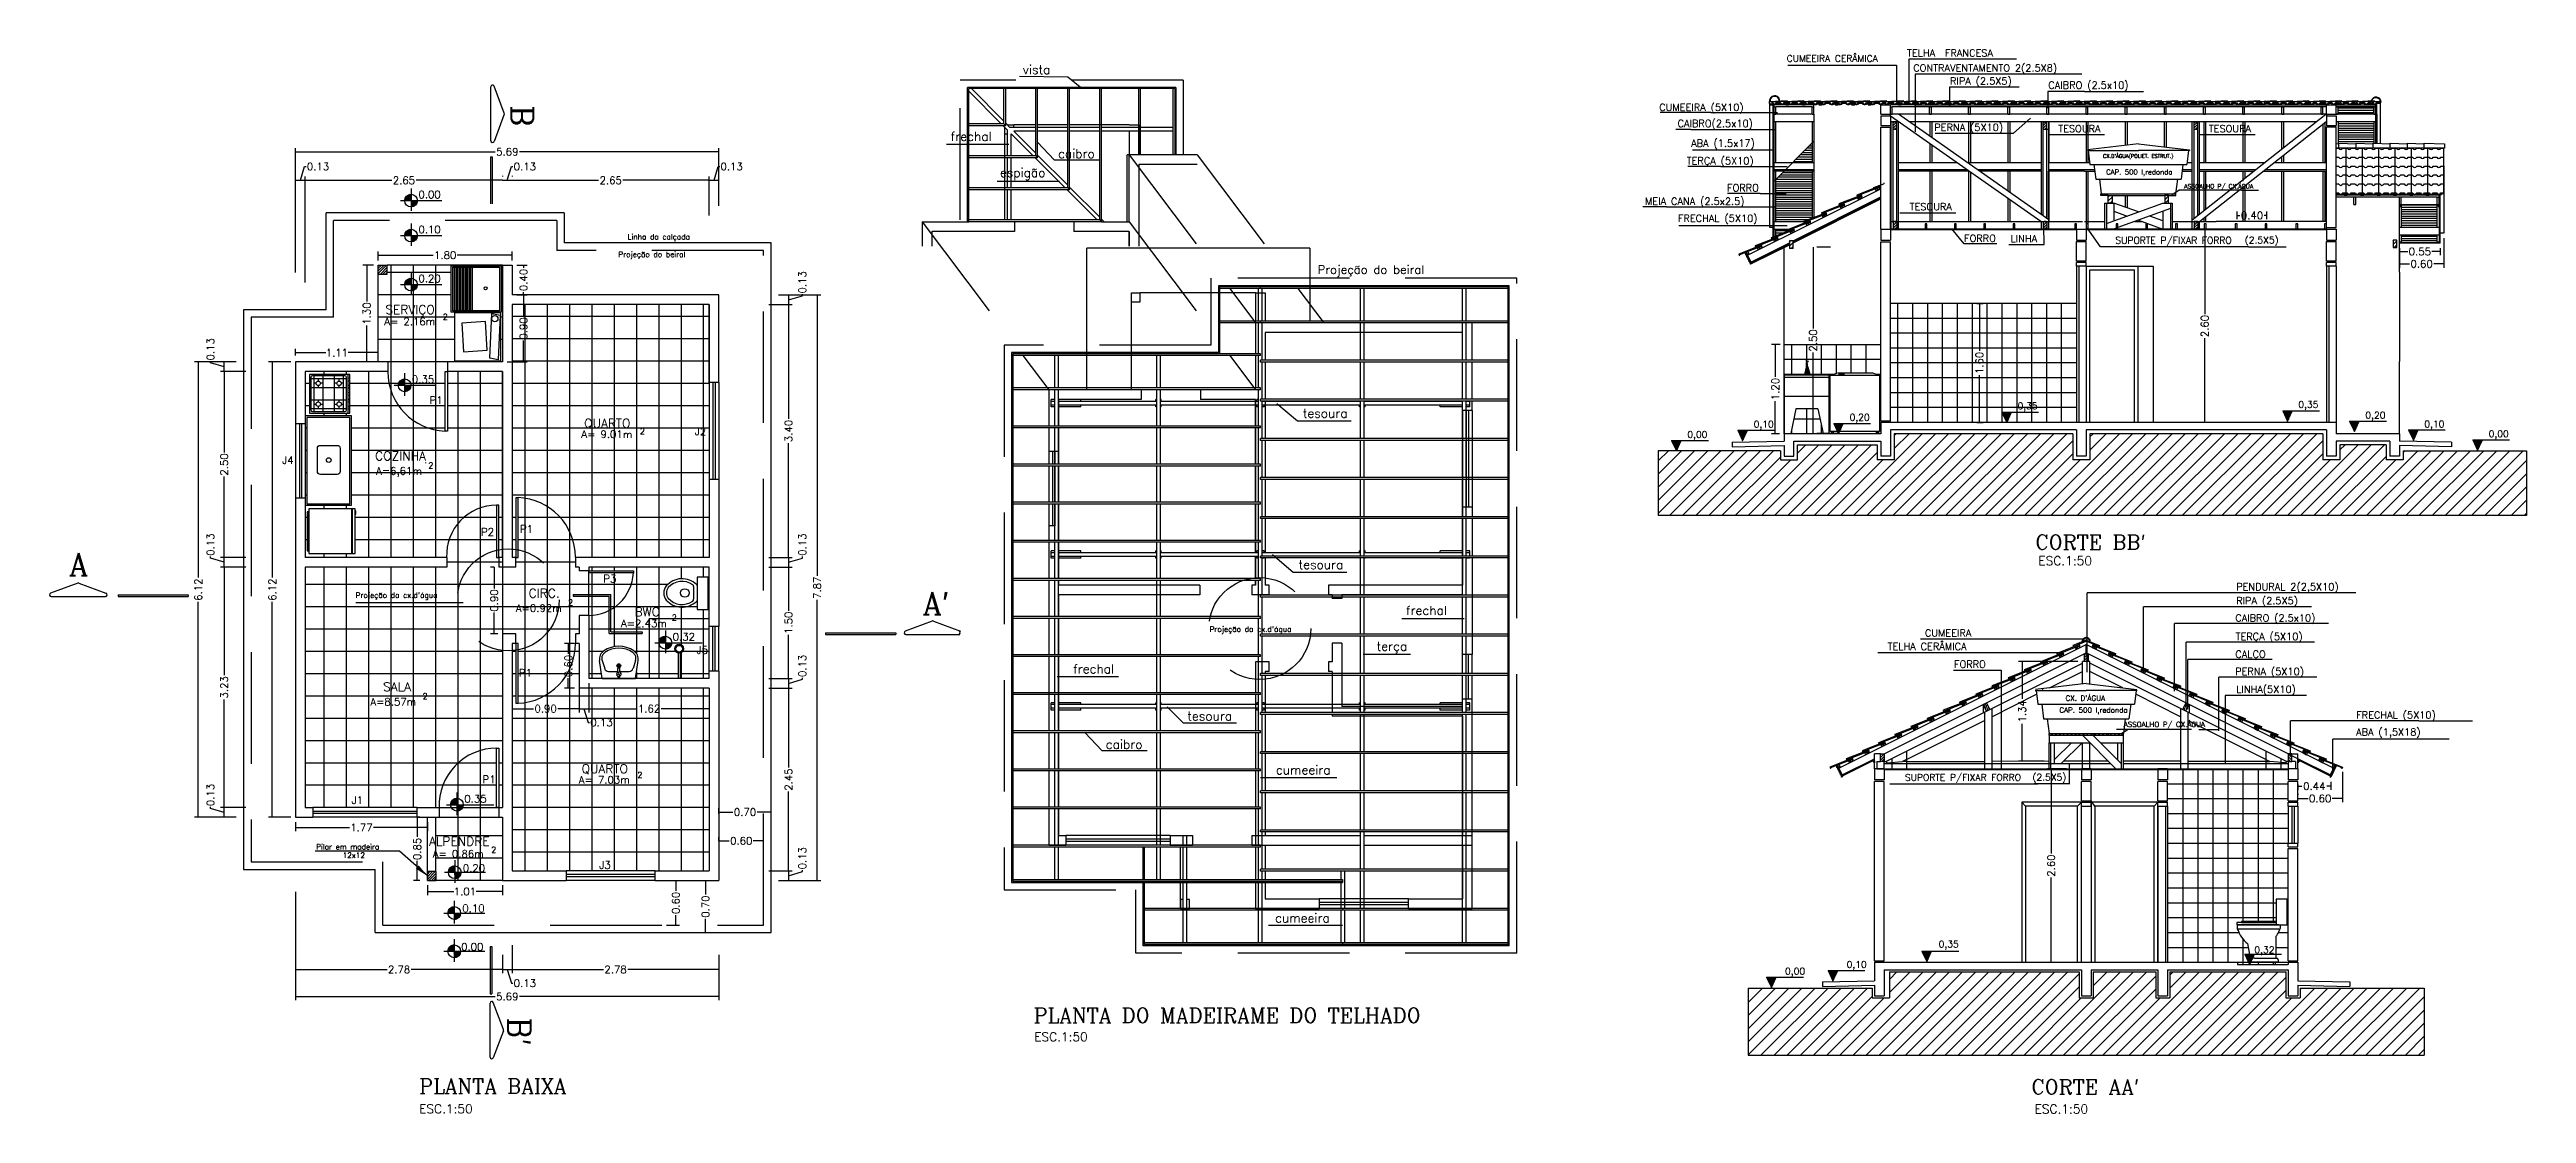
# Model space of a CAD drawing. Extents: x 359 to 444.1, y -24.8 to 1.
# Drawn here: x 393.07 to 426.36, y -18.52 to -4.22 of the extents above; entities that cross this region are included whole.
import ezdxf
from ezdxf.enums import TextEntityAlignment as Align

# ---------------------------------------------------------------- set-up
doc = ezdxf.new("R2010")
doc.units = 0
doc.header["$LTSCALE"] = 20
doc.linetypes.add('DASHED2', pattern=[0.375, 0.25, -0.125])
doc.layers.get('0').update_dxf_attribs({"linetype": 'CONTINUOUS'})
doc.layers.get('DEFPOINTS').update_dxf_attribs({"linetype": 'CONTINUOUS'})
for name, color, linetype in [('APARELHOS', 244, 'CONTINUOUS'), ('AZULEJO', 30, 'CONTINUOUS'), ('CONCRETO', 5, 'CONTINUOUS'), ('CORTE', 244, 'CONTINUOUS'), ('CORTETERRA', 244, 'CONTINUOUS'), ('COTAS', 244, 'CONTINUOUS'), ('JANELA', 5, 'CONTINUOUS'), ('MADEIRAME', 30, 'CONTINUOUS'), ('PAREDE', 7, 'CONTINUOUS'), ('PILAR', 1, 'CONTINUOUS'), ('PISO', 30, 'CONTINUOUS'), ('PORTA', 1, 'CONTINUOUS'), ('PORTA2', 30, 'CONTINUOUS'), ('PROJEÇÃO', 30, 'DASHED2'), ('SELO', 5, 'CONTINUOUS'), ('TELHA', 244, 'CONTINUOUS'), ('TEXTO', 1, 'CONTINUOUS'), ('TEXTO2', 30, 'CONTINUOUS'), ('VASO', 7, 'CONTINUOUS'), ('VISTAL', 30, 'CONTINUOUS'), ('VISTAP', 244, 'CONTINUOUS')]:
    doc.layers.add(name, color=color, linetype=linetype)
doc.styles.add('ROMANC', font='ROMANC.SHX')
doc.dimstyles.get("Standard").update_dxf_attribs({"dimtxt": 0.1, "dimasz": 0.18, "dimexe": 0.05, "dimexo": 0.0625, "dimgap": 0.01, "dimtad": 0, "dimzin": 0, "dimtxsty": 'ROMANC', "dimblk1": 'NONE', "dimblk2": 'NONE', "dimsah": 1, "dimcen": 0.09, "dimclrd": 30, "dimclre": 30, "dimazin": 3, "dimtfac": 1, "dimtdec": 4, "dimtofl": 0, "dimtmove": 0, "dimatfit": 3, "dimtolj": 1, "dimtzin": 0})

msp = doc.modelspace()

# ---------------------------------------------------------------- texts
at = {"layer": 'COTAS', "color": 244, "linetype": 'CONTINUOUS', "style": 'ROMANC'}
for s, p in [('LINHA', (419.425, -6.812)), ('LINHA(5X10)', (422.459, -12.868))]:
    msp.add_text(s, height=0.096, dxfattribs=at).set_placement(p)
for s, p in [('0,10', (416.108, -9.272)), ('0,10', (425.124, -9.269)), ('0,00', (415.217, -9.409)), ('0,00', (425.988, -9.401))]:
    msp.add_text(s, height=0.09, dxfattribs=at).set_placement(p, align=Align.MIDDLE)
at = {"layer": 'COTAS', "linetype": 'CONTINUOUS', "style": 'ROMANC'}
for s, p in [('0,00', (416.53, -16.623)), ('0,10', (417.358, -16.532))]:
    msp.add_text(s, height=0.09, dxfattribs=at).set_placement(p, align=Align.MIDDLE)
at = {"layer": 'TEXTO', "color": 244, "linetype": 'CONTINUOUS', "style": 'ROMANC'}
for s, height, p in [('CUMEEIRA CERÂMICA', 0.09, (416.416, -4.387)), ('TELHA  FRANCESA', 0.096, (418.034, -4.318)), ('CONTRAVENTAMENTO 2(2.5X8)', 0.096, (418.119, -4.518)), ('RIPA (2.5X5)', 0.096, (418.612, -4.693)), ('CAIBRO (2.5x10)', 0.096, (419.934, -4.749)), ('CUMEEIRA (5X10)', 0.096, (414.703, -5.048)), ('CAIBRO(2.5x10)', 0.096, (414.95, -5.264)), ('PERNA (5X10)', 0.096, (418.401, -5.317)), ('TERÇA (5X10)', 0.096, (415.073, -5.766)), ('ABA (1.5x17)', 0.096, (415.133, -5.529)), ('MEIA CANA (2.5x2.5)', 0.096, (414.513, -6.309)), ('FORRO', 0.096, (415.615, -6.129)), ('FRECHAL (5X10)', 0.096, (414.955, -6.538)), ('FORRO', 0.096, (418.801, -6.807)), ('PENDURAL 2(2,5X10)', 0.096, (422.459, -11.491)), ('RIPA (2.5X5)', 0.096, (422.459, -11.677)), ('CAIBRO (2.5x10)', 0.096, (422.447, -11.91)), ('TERÇA (5X10)', 0.096, (422.451, -12.159)), ('CALÇO', 0.096, (422.448, -12.397)), ('FORRO', 0.096, (418.666, -12.531)), ('PERNA (5X10)', 0.096, (422.445, -12.629)), ('FRECHAL (5X10)', 0.096, (424.073, -13.215)), ('ABA (1,5X18)', 0.096, (424.071, -13.442))]:
    msp.add_text(s, height=height, dxfattribs=at).set_placement(p)
for s, height, p in [('vista', 0.12, (406.334, -4.489)), ('TESOURA', 0.096, (420.351, -5.285)), ('TESOURA', 0.096, (422.375, -5.285)), ('frechal', 0.12, (405.454, -5.39)), ('caibro', 0.12, (406.869, -5.619)), ("CX.D'ÁGUA(POLIET. ESTRUT.)", 0.05, (421.142, -5.654)), ('espigão', 0.12, (406.147, -5.893)), ('CAP. 500 l,redonda', 0.068, (421.157, -5.878)), ('TESOURA', 0.096, (418.353, -6.335)), ('ASSOALHO P/ CX.ÁGUA', 0.05956, (422.224, -6.06)), ('SUPORTE P/FIXAR FORRO', 0.09, (421.617, -6.793)), ('(2.5X5)', 0.09, (422.802, -6.789)), ('0,35', 0.09, (419.655, -9.026)), ('0,35', 0.09, (423.43, -9.007)), ('tesoura', 0.12, (410.213, -9.111)), ('0,20', 0.09, (417.397, -9.179)), ('0,20', 0.09, (424.331, -9.15)), ('tesoura', 0.12, (410.156, -11.144)), ('frechal', 0.12, (411.574, -11.761)), ('terça', 0.12, (411.11, -12.259)), ('TELHA CERÂMICA', 0.096, (418.304, -12.231)), ('CUMEEIRA', 0.096, (418.587, -12.065)), ('frechal', 0.12, (407.101, -12.546)), ("CX. D'ÁGUA ", 0.07, (420.455, -12.928)), ('tesoura', 0.12, (408.661, -13.179)), ('CAP. 500 l,redonda', 0.07, (420.541, -13.11)), ('ASSOALHO P/ CX.ÁGUA', 0.07, (421.494, -13.292)), ('caibro', 0.12, (407.511, -13.558)), ('cumeeira', 0.12, (409.918, -13.901)), ('SUPORTE P/FIXAR FORRO', 0.09, (418.786, -14.011)), ('(2.5X5)', 0.09, (419.948, -14.008)), ('cumeeira', 0.12, (409.907, -15.891)), ('0,35', 0.09, (418.595, -16.259)), ('0,32', 0.09, (422.839, -16.336))]:
    msp.add_text(s, height=height, dxfattribs=at).set_placement(p, align=Align.MIDDLE)
at = {"layer": 'TEXTO', "color": 3, "linetype": 'CONTINUOUS', "style": 'ROMANC', "text_generation_flag": 2}
msp.add_text('B', height=0.3, rotation=90, dxfattribs=at).set_placement((399.571, -4.973))
at = {"layer": 'TEXTO', "color": 1, "linetype": 'CONTINUOUS', "style": 'ROMANC'}
for s, p in [('0.00', (398.024, -6.222)), ('0.10', (398.024, -6.692)), ('0.35', (397.936, -8.705)), ('0.32', (401.442, -12.165)), ('0.35', (398.641, -14.342)), ('0.20', (398.62, -15.275)), ('0.10', (398.614, -15.814)), ('0.00', (398.598, -16.332))]:
    msp.add_text(s, height=0.1, dxfattribs=at).set_placement(p)
at = {"layer": 'TEXTO', "color": 244, "ltscale": 0.3, "style": 'ROMANC'}
for s, height, p in [('Projeção do beiral', 0.072, (400.711, -7.011)), ('Linha da calçada', 0.072, (400.835, -6.776)), ('Projeção do beiral', 0.11434, (410.113, -7.237)), ("Projeção da cx.d'água", 0.072, (397.18, -11.592)), ("Projeção da cx.d'água", 0.072, (408.659, -12.049))]:
    msp.add_text(s, height=height, dxfattribs=at).set_placement(p)
at = {"layer": 'TEXTO', "linetype": 'CONTINUOUS', "style": 'ROMANC'}
msp.add_text('0.20', height=0.1, dxfattribs=at).set_placement((398.024, -7.351))
at = {"layer": 'TEXTO', "ltscale": 0.3, "style": 'ROMANC'}
for s, height, p in [('SERVIÇO', 0.12, (397.581, -7.777)), ('A= 2.16m', 0.1, (397.565, -7.928)), ('2', 0.08, (398.352, -7.854)), ('QUARTO', 0.12, (400.252, -9.305)), ('2', 0.08, (401.001, -9.392)), ('J2', 0.1, (401.739, -9.407)), ('COZINHA', 0.12, (397.442, -9.744)), ('A= 9.01m', 0.1, (400.214, -9.443)), ('A=6,61m', 0.1, (397.455, -9.936)), ('2', 0.08, (398.157, -9.851)), ('P1', 0.1, (399.389, -10.716)), ('P2', 0.1, (398.865, -10.756))]:
    msp.add_text(s, height=height, dxfattribs=at).set_placement(p)
at = {"layer": 'TEXTO', "color": 1, "ltscale": 0.3, "style": 'ROMANC'}
for s, height, p in [('P1', 0.1, (398.176, -8.984)), ('J4', 0.1, (396.192, -9.791)), ('P3', 0.1, (400.509, -11.384)), ('ESC.1:50', 0.12, (419.801, -11.153)), ('CIRC.', 0.12, (399.506, -11.589)), ('2', 0.08, (400.035, -11.695)), ('A=0.92m', 0.1, (399.334, -11.781)), ('A=2.43m', 0.1, (400.747, -11.985)), ('BWC', 0.12, (400.929, -11.839)), ('2', 0.08, (401.43, -11.897)), ('J5', 0.1, (401.762, -12.342)), ('P1', 0.1, (399.374, -12.649)), ('A=8.57m', 0.1, (397.378, -13.039)), ('SALA', 0.12, (397.55, -12.847)), ('2', 0.08, (398.08, -12.954)), ('P1', 0.1, (398.886, -14.081)), ('QUARTO', 0.12, (400.218, -13.949)), ('2', 0.08, (400.967, -14.012)), ('J1', 0.1, (397.127, -14.36)), ('A= 7.03m', 0.1, (400.18, -14.087)), ('Pilar em madeira', 0.072, (396.65, -14.973)), ('ALPENDRE', 0.12, (398.167, -14.922)), ('A= 0.86m', 0.1, (398.217, -15.082)), ('2', 0.08, (399.003, -15.018)), ('12x12', 0.072, (397.006, -15.087)), ('J3', 0.1, (400.455, -15.232)), ('ESC.1:50', 0.12, (406.302, -17.551)), ('ESC.1:50', 0.12, (398.034, -18.519)), ('ESC.1:50', 0.12, (419.749, -18.521))]:
    msp.add_text(s, height=height, dxfattribs=at).set_placement(p)
at = {"layer": 'TEXTO', "color": 5, "ltscale": 0.3, "style": 'ROMANC'}
for s, p in [("CORTE BB'", (419.758, -10.943)), ('PLANTA DO MADEIRAME DO TELHADO', (406.294, -17.302)), ('PLANTA BAIXA', (398.034, -18.253)), ("CORTE AA'", (419.704, -18.263))]:
    msp.add_text(s, height=0.2, dxfattribs=at).set_placement(p)
at = {"layer": 'TEXTO', "color": 3, "linetype": 'CONTINUOUS', "style": 'ROMANC'}
for s, p in [('A', (393.326, -11.289)), ("A'", (404.801, -11.814))]:
    msp.add_text(s, height=0.3, dxfattribs=at).set_placement(p)
msp.add_text("B'", height=0.3, rotation=270, dxfattribs=at).set_placement((399.23, -17.231))

# ---------------------------------------------------------------- blocks, each defined once
blk = doc.blocks.new('*D21')
at = {"color": 30, "linetype": 'BYBLOCK'}
for p, q in [((406.364, -15.471), (406.364, -15.734)), ((406.962, -15.336), (406.962, -15.734)), ((406.364, -15.684), (406.501, -15.684)), ((406.962, -15.684), (406.825, -15.684))]:
    blk.add_line(p, q, dxfattribs=at)
at = {"layer": 'DEFPOINTS', "color": 0, "linetype": 'BYBLOCK'}
for p in [(406.962, -15.273), (406.364, -15.408), (406.962, -15.684)]:
    blk.add_point(p, dxfattribs=at)
at = {"color": 0, "linetype": 'BYBLOCK', "insert": (406.663, -15.684), "char_height": 0.1, "attachment_point": 5, "style": 'ROMANC'}
blk.add_mtext('\\A1;0.60', dxfattribs=at)
blk = doc.blocks.new('_NONE')
at = {"color": 0, "linetype": 'BYBLOCK'}
blk.add_circle((0, 0), 0.25, dxfattribs=at)
blk = doc.blocks.new('*D20')
at = {"color": 30, "linetype": 'BYBLOCK'}
for p, q in [((406.364, -15.471), (406.364, -15.568)), ((406.364, -15.518), (406.477, -15.518)), ((406.914, -15.518), (406.801, -15.518)), ((406.914, -15.471), (406.914, -15.568))]:
    blk.add_line(p, q, dxfattribs=at)
at = {"layer": 'DEFPOINTS', "color": 0, "linetype": 'BYBLOCK'}
for p in [(406.364, -15.408), (406.914, -15.408), (406.914, -15.518)]:
    blk.add_point(p, dxfattribs=at)
at = {"color": 0, "linetype": 'BYBLOCK', "insert": (406.639, -15.518), "char_height": 0.1, "attachment_point": 5, "style": 'ROMANC'}
blk.add_mtext('\\A1;0.55', dxfattribs=at)
blk = doc.blocks.new('*D19')
at = {"color": 30, "linetype": 'BYBLOCK'}
for p, q in [((400.936, -16.196), (401.018, -16.196)), ((400.968, -16.196), (400.968, -16.834)), ((400.968, -17.796), (400.968, -17.159)), ((400.936, -17.796), (401.018, -17.796))]:
    blk.add_line(p, q, dxfattribs=at)
at = {"layer": 'DEFPOINTS', "color": 0, "linetype": 'BYBLOCK'}
for p in [(400.874, -16.196), (400.968, -16.196), (400.874, -17.796)]:
    blk.add_point(p, dxfattribs=at)
at = {"color": 0, "linetype": 'BYBLOCK', "insert": (400.968, -16.996), "char_height": 0.1, "attachment_point": 5, "rotation": 90, "style": 'ROMANC'}
blk.add_mtext('\\A1;1.60', dxfattribs=at)
blk = doc.blocks.new('*D18')
at = {"color": 30, "linetype": 'BYBLOCK'}
for p, q in [((406.013, -7.042), (406.013, -7.452)), ((405.413, -7.34), (405.413, -7.352)), ((405.413, -7.402), (405.55, -7.402)), ((406.013, -7.402), (405.875, -7.402))]:
    blk.add_line(p, q, dxfattribs=at)
at = {"layer": 'DEFPOINTS', "color": 0, "linetype": 'BYBLOCK'}
for p in [(406.013, -6.98), (405.413, -7.403), (406.013, -7.402)]:
    blk.add_point(p, dxfattribs=at)
at = {"color": 0, "linetype": 'BYBLOCK', "insert": (405.713, -7.402), "char_height": 0.1, "attachment_point": 5, "style": 'ROMANC'}
blk.add_mtext('\\A1;0.60', dxfattribs=at)
blk = doc.blocks.new('*D17')
at = {"color": 30, "linetype": 'BYBLOCK'}
for p, q in [((405.413, -7.215), (405.413, -7.287)), ((405.413, -7.237), (405.467, -7.237)), ((405.855, -7.237), (405.801, -7.237)), ((405.855, -7.177), (405.855, -7.287))]:
    blk.add_line(p, q, dxfattribs=at)
at = {"layer": 'DEFPOINTS', "color": 0, "linetype": 'BYBLOCK'}
for p in [(405.413, -7.153), (405.855, -7.115), (405.855, -7.237)]:
    blk.add_point(p, dxfattribs=at)
at = {"color": 0, "linetype": 'BYBLOCK', "insert": (405.634, -7.237), "char_height": 0.1, "attachment_point": 5, "style": 'ROMANC'}
blk.add_mtext('\\A1;0.44', dxfattribs=at)
blk = doc.blocks.new('*D16')
at = {"color": 30, "linetype": 'BYBLOCK'}
for p, q in [((404.432, -15.164), (404.432, -15.063)), ((404.432, -15.113), (404.47, -15.113)), ((404.833, -15.113), (404.795, -15.113)), ((404.833, -15.164), (404.833, -15.063))]:
    blk.add_line(p, q, dxfattribs=at)
at = {"layer": 'DEFPOINTS', "color": 0, "linetype": 'BYBLOCK'}
for p in [(404.432, -15.226), (404.833, -15.113), (404.833, -15.226)]:
    blk.add_point(p, dxfattribs=at)
at = {"color": 0, "linetype": 'BYBLOCK', "insert": (404.633, -15.113), "char_height": 0.1, "attachment_point": 5, "style": 'ROMANC'}
blk.add_mtext('\\A1;0.40', dxfattribs=at)
blk = doc.blocks.new('*X5')
at = {"color": 0}
for p, q in [((191.835, 96.809), (191.837, 96.811)), ((191.835, 96.81), (191.836, 96.811)), ((191.836, 96.806), (191.841, 96.811)), ((191.836, 96.808), (191.839, 96.811)), ((191.837, 96.804), (191.845, 96.811)), ((191.837, 96.805), (191.843, 96.811)), ((191.838, 96.803), (191.846, 96.811)), ((191.839, 96.8), (191.85, 96.811)), ((191.839, 96.802), (191.848, 96.811)), ((191.84, 96.798), (191.853, 96.811)), ((191.84, 96.799), (191.852, 96.811)), ((191.841, 96.796), (191.857, 96.811)), ((191.841, 96.797), (191.855, 96.811)), ((191.842, 96.794), (191.859, 96.811)), ((191.843, 96.792), (191.862, 96.811)), ((191.843, 96.793), (191.86, 96.811)), ((191.844, 96.79), (191.866, 96.811)), ((191.844, 96.791), (191.864, 96.811)), ((191.845, 96.787), (191.869, 96.811)), ((191.845, 96.788), (191.868, 96.811)), ((191.846, 96.785), (191.873, 96.811)), ((191.846, 96.786), (191.871, 96.811)), ((191.847, 96.784), (191.875, 96.811)), ((191.848, 96.781), (191.878, 96.811)), ((191.848, 96.782), (191.876, 96.811)), ((191.849, 96.779), (191.882, 96.811)), ((191.849, 96.78), (191.88, 96.811)), ((191.85, 96.776), (191.885, 96.811)), ((191.85, 96.778), (191.883, 96.811)), ((191.851, 96.775), (191.887, 96.811)), ((191.852, 96.773), (191.891, 96.811)), ((191.852, 96.774), (191.889, 96.811)), ((191.853, 96.77), (191.894, 96.811)), ((191.853, 96.772), (191.892, 96.811)), ((191.854, 96.768), (191.898, 96.811)), ((191.854, 96.769), (191.896, 96.811)), ((191.855, 96.767), (191.897, 96.809)), ((191.856, 96.766), (191.896, 96.806)), ((191.856, 96.764), (191.894, 96.802)), ((191.857, 96.763), (191.893, 96.799)), ((191.857, 96.762), (191.891, 96.796)), ((191.858, 96.761), (191.89, 96.793)), ((191.858, 96.76), (191.888, 96.79)), ((191.859, 96.758), (191.887, 96.786)), ((191.86, 96.757), (191.885, 96.783)), ((191.86, 96.756), (191.884, 96.78)), ((191.861, 96.755), (191.882, 96.777)), ((191.861, 96.754), (191.881, 96.773)), ((191.862, 96.752), (191.879, 96.77)), ((191.862, 96.751), (191.878, 96.767)), ((191.863, 96.75), (191.876, 96.764)), ((191.863, 96.749), (191.875, 96.76)), ((191.864, 96.748), (191.874, 96.757)), ((191.865, 96.746), (191.872, 96.754)), ((191.865, 96.745), (191.871, 96.751)), ((191.866, 96.744), (191.869, 96.747)), ((191.866, 96.743), (191.868, 96.744))]:
    blk.add_line(p, q, dxfattribs=at)
blk = doc.blocks.new('*X4')
at = {"color": 0, "linetype": 'CONTINUOUS'}
for p, q in [((152.512, 73.97), (152.529, 73.987)), ((152.512, 73.917), (152.562, 73.967)), ((152.535, 73.887), (152.562, 73.914))]:
    blk.add_line(p, q, dxfattribs=at)
blk = doc.blocks.new('*X0')
at = {"color": 0, "linetype": 'DASHED2'}
for p, q in [((144.794, 79.14), (144.798, 79.143)), ((144.808, 79.118), (144.833, 79.143)), ((144.844, 79.118), (144.844, 79.119))]:
    blk.add_line(p, q, dxfattribs=at)
blk = doc.blocks.new('*X1')
at = {"color": 0, "linetype": 'DASHED2'}
for p, q in [((142.787, 77.521), (142.802, 77.536)), ((142.787, 77.486), (142.802, 77.501)), ((142.787, 77.451), (142.802, 77.466)), ((142.787, 77.415), (142.802, 77.43)), ((142.787, 77.38), (142.802, 77.395))]:
    blk.add_line(p, q, dxfattribs=at)
blk = doc.blocks.new('*X2')
at = {"color": 0, "linetype": 'DASHED2'}
for p, q in [((142.805, 77.539), (142.814, 77.548)), ((142.805, 77.504), (142.83, 77.529))]:
    blk.add_line(p, q, dxfattribs=at)
blk = doc.blocks.new('*X3')
at = {"color": 0, "linetype": 'CONTINUOUS'}
for p, q in [((159.591, 75.003), (159.609, 75.021)), ((159.591, 74.95), (159.641, 75)), ((159.615, 74.921), (159.641, 74.947)), ((160.35, 75.02), (160.351, 75.021)), ((160.35, 74.967), (160.4, 75.017)), ((160.357, 74.921), (160.4, 74.964))]:
    blk.add_line(p, q, dxfattribs=at)
blk = doc.blocks.new('*X7')
at = {"color": 0, "linetype": 'DASHED2'}
for p, q in [((144.794, 79.14), (144.798, 79.143)), ((144.808, 79.118), (144.833, 79.143)), ((144.844, 79.118), (144.844, 79.119))]:
    blk.add_line(p, q, dxfattribs=at)
blk = doc.blocks.new('*X10')
at = {"color": 0, "linetype": 'DASHED2'}
for p, q in [((142.805, 77.539), (142.814, 77.548)), ((142.805, 77.504), (142.83, 77.529))]:
    blk.add_line(p, q, dxfattribs=at)
blk = doc.blocks.new('*X9')
at = {"color": 0, "linetype": 'DASHED2'}
for p, q in [((142.787, 77.521), (142.802, 77.536)), ((142.787, 77.486), (142.802, 77.501)), ((142.787, 77.451), (142.802, 77.466)), ((142.787, 77.415), (142.802, 77.43)), ((142.787, 77.38), (142.802, 77.395))]:
    blk.add_line(p, q, dxfattribs=at)
blk = doc.blocks.new('*X8')
at = {"color": 0, "linetype": 'DASHED2'}
for p, q in [((146.435, 78.977), (146.474, 79.016)), ((146.435, 79.013), (146.439, 79.016)), ((146.435, 78.942), (146.485, 78.992)), ((146.445, 78.916), (146.485, 78.957)), ((146.48, 78.916), (146.485, 78.921))]:
    blk.add_line(p, q, dxfattribs=at)
blk = doc.blocks.new('*X6')
at = {"color": 0, "linetype": 'DASHED2'}
for p, q in [((144.157, 77.689), (144.207, 77.739)), ((144.157, 77.725), (144.172, 77.739)), ((144.157, 77.654), (144.207, 77.704)), ((144.178, 77.639), (144.207, 77.668))]:
    blk.add_line(p, q, dxfattribs=at)
blk = doc.blocks.new('*D15')
at = {"color": 30, "linetype": 'BYBLOCK'}
for p, q in [((410.406, -8.047), (410.149, -8.047)), ((410.199, -8.047), (410.199, -9.186)), ((410.199, -10.65), (410.199, -9.511)), ((410.239, -10.65), (410.149, -10.65))]:
    blk.add_line(p, q, dxfattribs=at)
at = {"layer": 'DEFPOINTS', "color": 0, "linetype": 'BYBLOCK'}
for p in [(410.606, -8.047), (410.199, -10.65), (410.439, -10.65)]:
    blk.add_point(p, dxfattribs=at)
at = {"color": 0, "linetype": 'BYBLOCK', "insert": (410.199, -9.349), "char_height": 0.1, "attachment_point": 5, "rotation": 90, "style": 'ROMANC'}
blk.add_mtext('\\A1;2.60', dxfattribs=at)
blk = doc.blocks.new('*X11')
at = {"color": 0}
for p, q in [((183.811, 118.616), (183.861, 118.666)), ((183.811, 118.651), (183.826, 118.666)), ((183.811, 118.581), (183.861, 118.631)), ((183.832, 118.566), (183.861, 118.595))]:
    blk.add_line(p, q, dxfattribs=at)
blk = doc.blocks.new('*X13')
at = {"color": 0, "linetype": 'CONTINUOUS'}
for p, q in [((217.21, -877.821), (217.294, -877.736)), ((217.21, -877.819), (217.292, -877.737)), ((217.21, -877.817), (217.291, -877.737)), ((217.21, -877.816), (217.289, -877.737)), ((217.21, -877.814), (217.287, -877.737)), ((217.21, -877.812), (217.285, -877.737)), ((217.21, -877.81), (217.283, -877.737)), ((217.211, -877.822), (217.295, -877.737)), ((217.211, -877.807), (217.281, -877.738)), ((217.211, -877.805), (217.278, -877.738)), ((217.212, -877.822), (217.295, -877.739)), ((217.212, -877.803), (217.276, -877.739)), ((217.212, -877.801), (217.274, -877.739)), ((217.213, -877.798), (217.271, -877.74)), ((217.214, -877.822), (217.295, -877.741)), ((217.214, -877.796), (217.269, -877.741)), ((217.215, -877.793), (217.266, -877.741)), ((217.216, -877.822), (217.295, -877.743)), ((217.216, -877.79), (217.263, -877.743)), ((217.217, -877.787), (217.26, -877.744)), ((217.218, -877.822), (217.295, -877.744)), ((217.219, -877.784), (217.257, -877.745)), ((217.219, -877.822), (217.295, -877.746)), ((217.22, -877.78), (217.253, -877.747)), ((217.221, -877.822), (217.295, -877.748)), ((217.223, -877.822), (217.295, -877.75)), ((217.223, -877.776), (217.249, -877.75)), ((217.225, -877.822), (217.295, -877.752)), ((217.226, -877.822), (217.295, -877.753)), ((217.227, -877.77), (217.243, -877.754)), ((217.228, -877.822), (217.295, -877.755)), ((217.23, -877.822), (217.295, -877.757)), ((217.232, -877.822), (217.295, -877.759)), ((217.234, -877.822), (217.295, -877.76)), ((217.235, -877.822), (217.295, -877.762)), ((217.237, -877.822), (217.295, -877.764)), ((217.239, -877.822), (217.295, -877.766)), ((217.241, -877.822), (217.295, -877.767)), ((217.242, -877.822), (217.295, -877.769)), ((217.244, -877.822), (217.295, -877.771)), ((217.246, -877.822), (217.295, -877.773)), ((217.248, -877.822), (217.295, -877.775)), ((217.249, -877.822), (217.295, -877.776)), ((217.251, -877.822), (217.295, -877.778)), ((217.253, -877.822), (217.295, -877.78)), ((217.255, -877.822), (217.295, -877.782)), ((217.257, -877.822), (217.295, -877.783)), ((217.258, -877.822), (217.295, -877.785)), ((217.26, -877.822), (217.295, -877.787)), ((217.262, -877.822), (217.295, -877.789)), ((217.264, -877.822), (217.295, -877.79)), ((217.265, -877.822), (217.295, -877.792)), ((217.267, -877.822), (217.295, -877.794)), ((217.269, -877.822), (217.295, -877.796)), ((217.271, -877.822), (217.295, -877.798)), ((217.272, -877.822), (217.295, -877.799)), ((217.274, -877.822), (217.295, -877.801)), ((217.276, -877.822), (217.295, -877.803)), ((217.278, -877.822), (217.295, -877.805)), ((217.279, -877.822), (217.295, -877.806)), ((217.281, -877.822), (217.295, -877.808)), ((217.283, -877.822), (217.295, -877.81)), ((217.285, -877.822), (217.295, -877.812)), ((217.287, -877.822), (217.295, -877.813)), ((217.288, -877.822), (217.295, -877.815)), ((217.29, -877.822), (217.295, -877.817)), ((217.292, -877.822), (217.295, -877.819)), ((217.294, -877.822), (217.295, -877.821)), ((217.295, -877.822), (217.295, -877.822)), ((217.295, -877.824), (217.297, -877.822)), ((217.295, -877.826), (217.299, -877.822)), ((217.295, -877.828), (217.301, -877.822)), ((217.295, -877.829), (217.302, -877.822)), ((217.295, -877.831), (217.304, -877.822)), ((217.295, -877.833), (217.306, -877.822)), ((217.295, -877.835), (217.308, -877.822)), ((217.295, -877.836), (217.31, -877.822)), ((217.295, -877.838), (217.311, -877.822)), ((217.295, -877.84), (217.313, -877.822)), ((217.295, -877.842), (217.315, -877.822)), ((217.295, -877.843), (217.317, -877.822)), ((217.295, -877.845), (217.318, -877.822)), ((217.295, -877.847), (217.32, -877.822)), ((217.295, -877.849), (217.322, -877.822)), ((217.295, -877.851), (217.324, -877.822)), ((217.295, -877.852), (217.325, -877.822)), ((217.295, -877.854), (217.327, -877.822)), ((217.295, -877.856), (217.329, -877.822)), ((217.295, -877.858), (217.331, -877.822)), ((217.295, -877.859), (217.333, -877.822)), ((217.295, -877.861), (217.334, -877.822)), ((217.295, -877.863), (217.336, -877.822)), ((217.295, -877.865), (217.338, -877.822)), ((217.295, -877.866), (217.34, -877.822)), ((217.295, -877.868), (217.341, -877.822)), ((217.295, -877.87), (217.343, -877.822)), ((217.295, -877.872), (217.345, -877.822)), ((217.295, -877.874), (217.347, -877.822)), ((217.295, -877.875), (217.348, -877.822)), ((217.295, -877.877), (217.35, -877.822)), ((217.295, -877.879), (217.352, -877.822)), ((217.295, -877.881), (217.354, -877.822)), ((217.295, -877.882), (217.355, -877.822)), ((217.295, -877.884), (217.357, -877.822)), ((217.295, -877.886), (217.359, -877.822)), ((217.295, -877.888), (217.361, -877.822)), ((217.295, -877.889), (217.363, -877.822)), ((217.295, -877.891), (217.364, -877.822)), ((217.295, -877.893), (217.366, -877.822)), ((217.295, -877.895), (217.368, -877.822)), ((217.295, -877.897), (217.37, -877.822)), ((217.295, -877.898), (217.371, -877.822)), ((217.295, -877.9), (217.373, -877.822)), ((217.295, -877.902), (217.375, -877.822)), ((217.295, -877.904), (217.377, -877.822)), ((217.295, -877.905), (217.378, -877.822)), ((217.295, -877.907), (217.38, -877.822)), ((217.297, -877.907), (217.38, -877.823)), ((217.298, -877.907), (217.38, -877.825)), ((217.3, -877.907), (217.38, -877.827)), ((217.302, -877.907), (217.38, -877.829)), ((217.304, -877.907), (217.38, -877.831)), ((217.306, -877.907), (217.38, -877.833)), ((217.308, -877.906), (217.379, -877.835)), ((217.31, -877.906), (217.379, -877.837)), ((217.313, -877.906), (217.379, -877.839)), ((217.315, -877.905), (217.378, -877.842)), ((217.317, -877.904), (217.378, -877.844)), ((217.32, -877.904), (217.377, -877.847)), ((217.322, -877.903), (217.376, -877.849)), ((217.325, -877.902), (217.375, -877.852)), ((217.328, -877.901), (217.374, -877.855)), ((217.331, -877.899), (217.373, -877.858)), ((217.335, -877.898), (217.371, -877.861)), ((217.339, -877.895), (217.369, -877.865)), ((217.343, -877.892), (217.365, -877.87)), ((217.351, -877.886), (217.359, -877.878))]:
    blk.add_line(p, q, dxfattribs=at)
blk = doc.blocks.new('*X22')
at = {"color": 0, "linetype": 'CONTINUOUS'}
for p, q in [((422.618, -8.364), (422.699, -8.282)), ((422.621, -8.343), (422.678, -8.286)), ((422.632, -8.368), (422.703, -8.296)), ((422.649, -8.368), (422.703, -8.314)), ((422.667, -8.368), (422.703, -8.332)), ((422.685, -8.368), (422.703, -8.349)), ((422.702, -8.368), (422.703, -8.367)), ((422.703, -8.385), (422.72, -8.368)), ((422.703, -8.402), (422.738, -8.368)), ((422.703, -8.42), (422.755, -8.368)), ((422.703, -8.438), (422.773, -8.368)), ((422.705, -8.453), (422.788, -8.37)), ((422.726, -8.45), (422.785, -8.391))]:
    blk.add_line(p, q, dxfattribs=at)
blk = doc.blocks.new('*X23')
at = {"color": 0, "linetype": 'CONTINUOUS'}
for p, q in [((422.706, -7.003), (422.78, -6.929)), ((422.713, -7.014), (422.791, -6.936)), ((422.713, -6.978), (422.755, -6.936)), ((422.73, -7.014), (422.791, -6.953)), ((422.748, -7.014), (422.791, -6.971)), ((422.766, -7.014), (422.791, -6.989)), ((422.784, -7.014), (422.791, -7.006)), ((422.791, -7.024), (422.801, -7.014)), ((422.791, -7.042), (422.819, -7.014)), ((422.791, -7.059), (422.837, -7.014)), ((422.791, -7.077), (422.854, -7.014)), ((422.791, -7.095), (422.872, -7.014)), ((422.805, -7.098), (422.875, -7.028)), ((422.833, -7.088), (422.865, -7.056))]:
    blk.add_line(p, q, dxfattribs=at)
blk = doc.blocks.new('*D24')
at = {"color": 30, "linetype": 'BYBLOCK'}
for p, q in [((396.311, -8.421), (396.01, -8.421)), ((396.06, -8.421), (396.06, -11.319)), ((396.06, -14.541), (396.06, -11.644)), ((396.311, -14.541), (396.01, -14.541))]:
    blk.add_line(p, q, dxfattribs=at)
at = {"layer": 'DEFPOINTS', "color": 0, "linetype": 'BYBLOCK'}
for p in [(396.06, -8.421), (396.374, -8.421), (396.374, -14.541)]:
    blk.add_point(p, dxfattribs=at)
at = {"color": 0, "linetype": 'BYBLOCK', "insert": (396.06, -11.481), "char_height": 0.1, "attachment_point": 5, "rotation": 90, "style": 'ROMANC'}
blk.add_mtext('\\A1;6.12', dxfattribs=at)
blk = doc.blocks.new('*D25')
at = {"color": 30, "linetype": 'BYBLOCK'}
for p, q in [((422.287, -6.752), (422.144, -6.752)), ((422.194, -6.752), (422.194, -7.24)), ((422.194, -8.054), (422.194, -7.565)), ((422.287, -8.054), (422.144, -8.054))]:
    blk.add_line(p, q, dxfattribs=at)
at = {"layer": 'DEFPOINTS', "color": 0, "linetype": 'BYBLOCK'}
for p in [(422.194, -6.752), (422.349, -6.752), (422.349, -8.054)]:
    blk.add_point(p, dxfattribs=at)
at = {"color": 0, "linetype": 'BYBLOCK', "insert": (422.194, -7.403), "char_height": 0.1, "attachment_point": 5, "rotation": 90, "style": 'ROMANC'}
blk.add_mtext('\\A1;1.30', dxfattribs=at)
blk = doc.blocks.new('*D26')
at = {"color": 30, "linetype": 'BYBLOCK'}
for p, q in [((424.212, -6.752), (424.353, -6.752)), ((424.303, -6.752), (424.303, -6.79)), ((424.212, -7.154), (424.353, -7.154)), ((424.303, -7.154), (424.303, -7.115))]:
    blk.add_line(p, q, dxfattribs=at)
at = {"layer": 'DEFPOINTS', "color": 0, "linetype": 'BYBLOCK'}
for p in [(424.149, -6.752), (424.149, -7.154), (424.303, -7.154)]:
    blk.add_point(p, dxfattribs=at)
at = {"color": 0, "linetype": 'BYBLOCK', "insert": (424.303, -6.953), "char_height": 0.1, "attachment_point": 5, "rotation": 90, "style": 'ROMANC'}
blk.add_mtext('\\A1;0.40', dxfattribs=at)
blk = doc.blocks.new('*D27')
at = {"color": 30, "linetype": 'BYBLOCK'}
for p, q in [((422.349, -6.689), (422.349, -6.57)), ((422.349, -6.62), (423.087, -6.62)), ((424.149, -6.62), (423.412, -6.62)), ((424.149, -6.689), (424.149, -6.57))]:
    blk.add_line(p, q, dxfattribs=at)
at = {"layer": 'DEFPOINTS', "color": 0, "linetype": 'BYBLOCK'}
for p in [(424.149, -6.62), (422.349, -6.752), (424.149, -6.752)]:
    blk.add_point(p, dxfattribs=at)
at = {"color": 0, "linetype": 'BYBLOCK', "insert": (423.249, -6.62), "char_height": 0.1, "attachment_point": 5, "style": 'ROMANC'}
blk.add_mtext('\\A1;1.80', dxfattribs=at)
blk = doc.blocks.new('*D28')
at = {"color": 30, "linetype": 'BYBLOCK'}
for p, q in [((421.239, -7.992), (421.239, -7.902)), ((421.239, -7.952), (421.644, -7.952)), ((422.349, -7.952), (421.945, -7.952)), ((422.349, -7.992), (422.349, -7.902))]:
    blk.add_line(p, q, dxfattribs=at)
at = {"layer": 'DEFPOINTS', "color": 0, "linetype": 'BYBLOCK'}
for p in [(422.349, -7.952), (421.239, -8.054), (422.349, -8.054)]:
    blk.add_point(p, dxfattribs=at)
at = {"color": 0, "linetype": 'BYBLOCK', "insert": (421.794, -7.952), "char_height": 0.1, "attachment_point": 5, "style": 'ROMANC'}
blk.add_mtext('\\A1;1.11', dxfattribs=at)
blk = doc.blocks.new('*D29')
at = {"color": 30, "linetype": 'BYBLOCK'}
for p, q in [((421.239, -6.854), (421.239, -5.563)), ((421.239, -5.613), (421.369, -5.613)), ((421.304, -5.613), (421.36, -5.428)), ((421.36, -5.428), (421.38, -5.428)), ((421.369, -6.984), (421.369, -5.563))]:
    blk.add_line(p, q, dxfattribs=at)
at = {"layer": 'DEFPOINTS', "color": 0, "linetype": 'BYBLOCK'}
for p in [(421.369, -5.613), (421.239, -8.054), (421.369, -8.184)]:
    blk.add_point(p, dxfattribs=at)
at = {"color": 0, "linetype": 'BYBLOCK', "insert": (421.39, -5.428), "char_height": 0.1, "attachment_point": 4, "style": 'ROMANC'}
blk.add_mtext('\\A1;0.13', dxfattribs=at)
blk = doc.blocks.new('*D30')
at = {"color": 30, "linetype": 'BYBLOCK'}
for p, q in [((421.369, -5.613), (422.532, -5.613)), ((424.019, -5.613), (422.857, -5.613)), ((424.019, -5.552), (424.019, -5.563))]:
    blk.add_line(p, q, dxfattribs=at)
at = {"layer": 'DEFPOINTS', "color": 0, "linetype": 'BYBLOCK'}
for p in [(424.019, -5.613), (424.019, -6.752), (421.369, -8.184)]:
    blk.add_point(p, dxfattribs=at)
at = {"color": 0, "linetype": 'BYBLOCK', "insert": (422.694, -5.613), "char_height": 0.1, "attachment_point": 5, "style": 'ROMANC'}
blk.add_mtext('\\A1;2.65', dxfattribs=at)
blk = doc.blocks.new('*D31')
at = {"color": 30, "linetype": 'BYBLOCK'}
for p, q in [((424.019, -5.613), (424.149, -5.613)), ((424.084, -5.613), (424.14, -5.428)), ((424.14, -5.428), (424.16, -5.428)), ((424.149, -5.552), (424.149, -5.563))]:
    blk.add_line(p, q, dxfattribs=at)
at = {"layer": 'DEFPOINTS', "color": 0, "linetype": 'BYBLOCK'}
for p in [(424.149, -5.613), (424.019, -6.752), (424.149, -6.752)]:
    blk.add_point(p, dxfattribs=at)
at = {"color": 0, "linetype": 'BYBLOCK', "insert": (424.17, -5.428), "char_height": 0.1, "attachment_point": 4, "style": 'ROMANC'}
blk.add_mtext('\\A1;0.13', dxfattribs=at)
blk = doc.blocks.new('*D32')
at = {"color": 30, "linetype": 'BYBLOCK'}
for p, q in [((424.149, -5.613), (425.312, -5.613)), ((426.799, -5.613), (425.637, -5.613)), ((426.799, -6.084), (426.799, -5.563))]:
    blk.add_line(p, q, dxfattribs=at)
at = {"layer": 'DEFPOINTS', "color": 0, "linetype": 'BYBLOCK'}
for p in [(426.799, -5.613), (424.149, -6.752), (426.799, -7.284)]:
    blk.add_point(p, dxfattribs=at)
at = {"color": 0, "linetype": 'BYBLOCK', "insert": (425.474, -5.613), "char_height": 0.1, "attachment_point": 5, "style": 'ROMANC'}
blk.add_mtext('\\A1;2.65', dxfattribs=at)
blk = doc.blocks.new('*D33')
at = {"color": 30, "linetype": 'BYBLOCK'}
for p, q in [((426.799, -5.613), (426.929, -5.613)), ((426.864, -5.613), (426.92, -5.428)), ((426.92, -5.428), (426.94, -5.428)), ((426.929, -5.954), (426.929, -5.563))]:
    blk.add_line(p, q, dxfattribs=at)
at = {"layer": 'DEFPOINTS', "color": 0, "linetype": 'BYBLOCK'}
for p in [(426.929, -5.613), (426.799, -7.284), (426.929, -7.154)]:
    blk.add_point(p, dxfattribs=at)
at = {"color": 0, "linetype": 'BYBLOCK', "insert": (426.95, -5.428), "char_height": 0.1, "attachment_point": 4, "style": 'ROMANC'}
blk.add_mtext('\\A1;0.13', dxfattribs=at)
blk = doc.blocks.new('*D34')
at = {"color": 30, "linetype": 'BYBLOCK'}
for p, q in [((421.239, -6.854), (421.239, -5.179)), ((421.239, -5.229), (423.922, -5.229)), ((426.929, -5.229), (424.247, -5.229)), ((426.929, -5.954), (426.929, -5.179))]:
    blk.add_line(p, q, dxfattribs=at)
at = {"layer": 'DEFPOINTS', "color": 0, "linetype": 'BYBLOCK'}
for p in [(426.929, -5.229), (426.929, -7.154), (421.239, -8.054)]:
    blk.add_point(p, dxfattribs=at)
at = {"color": 0, "linetype": 'BYBLOCK', "insert": (424.084, -5.229), "char_height": 0.1, "attachment_point": 5, "style": 'ROMANC'}
blk.add_mtext('\\A1;5.69', dxfattribs=at)
blk = doc.blocks.new('*D35')
at = {"color": 30, "linetype": 'BYBLOCK'}
for p, q in [((422.947, -14.174), (422.864, -14.174)), ((422.914, -14.174), (422.914, -14.437)), ((422.914, -15.024), (422.914, -14.761)), ((422.947, -15.024), (422.864, -15.024))]:
    blk.add_line(p, q, dxfattribs=at)
at = {"layer": 'DEFPOINTS', "color": 0, "linetype": 'BYBLOCK'}
for p in [(422.914, -14.174), (423.009, -14.174), (423.009, -15.024)]:
    blk.add_point(p, dxfattribs=at)
at = {"color": 0, "linetype": 'BYBLOCK', "insert": (422.914, -14.599), "char_height": 0.1, "attachment_point": 5, "rotation": 90, "style": 'ROMANC'}
blk.add_mtext('\\A1;0.85', dxfattribs=at)
blk = doc.blocks.new('*D36')
at = {"color": 30, "linetype": 'BYBLOCK'}
for p, q in [((421.239, -14.237), (421.239, -14.362)), ((421.239, -14.312), (421.962, -14.312)), ((423.009, -14.312), (422.287, -14.312)), ((423.009, -14.237), (423.009, -14.362))]:
    blk.add_line(p, q, dxfattribs=at)
at = {"layer": 'DEFPOINTS', "color": 0, "linetype": 'BYBLOCK'}
for p in [(421.239, -14.174), (423.009, -14.174), (423.009, -14.312)]:
    blk.add_point(p, dxfattribs=at)
at = {"color": 0, "linetype": 'BYBLOCK', "insert": (422.124, -14.312), "char_height": 0.1, "attachment_point": 5, "style": 'ROMANC'}
blk.add_mtext('\\A1;1.77', dxfattribs=at)
blk = doc.blocks.new('*D37')
at = {"color": 30, "linetype": 'BYBLOCK'}
for p, q in [((423.009, -15.087), (423.009, -15.221)), ((423.009, -15.171), (423.364, -15.171)), ((424.019, -15.171), (423.665, -15.171)), ((424.019, -15.087), (424.019, -15.221))]:
    blk.add_line(p, q, dxfattribs=at)
at = {"layer": 'DEFPOINTS', "color": 0, "linetype": 'BYBLOCK'}
for p in [(423.009, -15.024), (424.019, -15.024), (424.019, -15.171)]:
    blk.add_point(p, dxfattribs=at)
at = {"color": 0, "linetype": 'BYBLOCK', "insert": (423.514, -15.171), "char_height": 0.1, "attachment_point": 5, "style": 'ROMANC'}
blk.add_mtext('\\A1;1.01', dxfattribs=at)
blk = doc.blocks.new('*D38')
at = {"color": 30, "linetype": 'BYBLOCK'}
for p, q in [((421.239, -15.174), (421.239, -16.269)), ((421.239, -16.219), (422.467, -16.219)), ((424.019, -16.219), (422.792, -16.219)), ((424.019, -16.024), (424.019, -16.269))]:
    blk.add_line(p, q, dxfattribs=at)
at = {"layer": 'DEFPOINTS', "color": 0, "linetype": 'BYBLOCK'}
for p in [(421.239, -14.174), (424.019, -15.024), (424.019, -16.219)]:
    blk.add_point(p, dxfattribs=at)
at = {"color": 0, "linetype": 'BYBLOCK', "insert": (422.629, -16.219), "char_height": 0.1, "attachment_point": 5, "style": 'ROMANC'}
blk.add_mtext('\\A1;2.78', dxfattribs=at)
blk = doc.blocks.new('*D39')
at = {"color": 30, "linetype": 'BYBLOCK'}
for p, q in [((424.149, -15.894), (424.149, -16.269)), ((424.019, -16.219), (424.149, -16.219)), ((424.084, -16.219), (424.14, -16.404)), ((424.14, -16.404), (424.16, -16.404))]:
    blk.add_line(p, q, dxfattribs=at)
at = {"layer": 'DEFPOINTS', "color": 0, "linetype": 'BYBLOCK'}
for p in [(424.149, -14.894), (424.019, -15.024), (424.149, -16.219)]:
    blk.add_point(p, dxfattribs=at)
at = {"color": 0, "linetype": 'BYBLOCK', "insert": (424.17, -16.404), "char_height": 0.1, "attachment_point": 4, "style": 'ROMANC'}
blk.add_mtext('\\A1;0.13', dxfattribs=at)
blk = doc.blocks.new('*D40')
at = {"color": 30, "linetype": 'BYBLOCK'}
for p, q in [((424.149, -16.219), (425.377, -16.219)), ((426.929, -16.219), (425.702, -16.219)), ((426.929, -16.024), (426.929, -16.269))]:
    blk.add_line(p, q, dxfattribs=at)
at = {"layer": 'DEFPOINTS', "color": 0, "linetype": 'BYBLOCK'}
for p in [(424.149, -14.894), (426.929, -15.024), (426.929, -16.219)]:
    blk.add_point(p, dxfattribs=at)
at = {"color": 0, "linetype": 'BYBLOCK', "insert": (425.539, -16.219), "char_height": 0.1, "attachment_point": 5, "style": 'ROMANC'}
blk.add_mtext('\\A1;2.78', dxfattribs=at)
blk = doc.blocks.new('*D41')
at = {"color": 30, "linetype": 'BYBLOCK'}
for p, q in [((421.239, -15.174), (421.239, -16.633)), ((426.929, -16.024), (426.929, -16.633)), ((421.239, -16.583), (423.922, -16.583)), ((426.929, -16.583), (424.247, -16.583))]:
    blk.add_line(p, q, dxfattribs=at)
at = {"layer": 'DEFPOINTS', "color": 0, "linetype": 'BYBLOCK'}
for p in [(421.239, -14.174), (426.929, -15.024), (426.929, -16.583)]:
    blk.add_point(p, dxfattribs=at)
at = {"color": 0, "linetype": 'BYBLOCK', "insert": (424.084, -16.583), "char_height": 0.1, "attachment_point": 5, "style": 'ROMANC'}
blk.add_mtext('\\A1;5.69', dxfattribs=at)
blk = doc.blocks.new('*D42')
at = {"color": 30, "linetype": 'BYBLOCK'}
for p, q in [((424.149, -11.902), (424.149, -12.764)), ((425.049, -11.902), (425.049, -12.764)), ((424.149, -12.714), (424.437, -12.714)), ((425.049, -12.714), (424.762, -12.714))]:
    blk.add_line(p, q, dxfattribs=at)
at = {"layer": 'DEFPOINTS', "color": 0, "linetype": 'BYBLOCK'}
for p in [(424.149, -11.84), (425.049, -11.84), (425.049, -12.714)]:
    blk.add_point(p, dxfattribs=at)
at = {"color": 0, "linetype": 'BYBLOCK', "insert": (424.599, -12.714), "char_height": 0.1, "attachment_point": 5, "style": 'ROMANC'}
blk.add_mtext('\\A1;0.90', dxfattribs=at)
blk = doc.blocks.new('*D43')
at = {"color": 30, "linetype": 'BYBLOCK'}
for p, q in [((425.179, -12.372), (425.179, -12.764)), ((425.049, -12.714), (425.179, -12.714)), ((425.114, -12.714), (425.17, -12.899)), ((425.17, -12.899), (425.19, -12.899))]:
    blk.add_line(p, q, dxfattribs=at)
at = {"layer": 'DEFPOINTS', "color": 0, "linetype": 'BYBLOCK'}
for p in [(425.049, -11.84), (425.179, -12.31), (425.179, -12.714)]:
    blk.add_point(p, dxfattribs=at)
at = {"color": 0, "linetype": 'BYBLOCK', "insert": (425.2, -12.899), "char_height": 0.1, "attachment_point": 4, "style": 'ROMANC'}
blk.add_mtext('\\A1;0.13', dxfattribs=at)
blk = doc.blocks.new('*D44')
at = {"color": 30, "linetype": 'BYBLOCK'}
for p, q in [((426.799, -12.502), (426.799, -12.764)), ((425.179, -12.714), (425.827, -12.714)), ((426.799, -12.714), (426.152, -12.714))]:
    blk.add_line(p, q, dxfattribs=at)
at = {"layer": 'DEFPOINTS', "color": 0, "linetype": 'BYBLOCK'}
for p in [(425.179, -12.31), (426.799, -12.44), (426.799, -12.714)]:
    blk.add_point(p, dxfattribs=at)
at = {"color": 0, "linetype": 'BYBLOCK', "insert": (425.989, -12.714), "char_height": 0.1, "attachment_point": 5, "style": 'ROMANC'}
blk.add_mtext('\\A1;1.62', dxfattribs=at)
blk = doc.blocks.new('*D45')
at = {"color": 30, "linetype": 'BYBLOCK'}
for p, q in [((423.907, -10.81), (423.858, -10.81)), ((423.908, -10.81), (423.908, -11.097)), ((423.908, -11.71), (423.908, -11.422)), ((423.957, -11.71), (423.858, -11.71))]:
    blk.add_line(p, q, dxfattribs=at)
at = {"layer": 'DEFPOINTS', "color": 0, "linetype": 'BYBLOCK'}
for p in [(423.908, -10.81), (423.969, -10.81), (424.019, -11.71)]:
    blk.add_point(p, dxfattribs=at)
at = {"color": 0, "linetype": 'BYBLOCK', "insert": (423.908, -11.26), "char_height": 0.1, "attachment_point": 5, "rotation": 90, "style": 'ROMANC'}
blk.add_mtext('\\A1;0.90', dxfattribs=at)
blk = doc.blocks.new('*D46')
at = {"color": 30, "linetype": 'BYBLOCK'}
for p, q in [((424.987, -11.84), (424.854, -11.84)), ((424.904, -11.84), (424.904, -11.977)), ((424.904, -12.44), (424.904, -12.302)), ((424.987, -12.44), (424.854, -12.44))]:
    blk.add_line(p, q, dxfattribs=at)
at = {"layer": 'DEFPOINTS', "color": 0, "linetype": 'BYBLOCK'}
for p in [(424.904, -11.84), (425.049, -11.84), (425.049, -12.44)]:
    blk.add_point(p, dxfattribs=at)
at = {"color": 0, "linetype": 'BYBLOCK', "insert": (424.904, -12.14), "char_height": 0.1, "attachment_point": 5, "rotation": 90, "style": 'ROMANC'}
blk.add_mtext('\\A1;0.60', dxfattribs=at)
blk = doc.blocks.new('*D47')
at = {"color": 30, "linetype": 'BYBLOCK'}
for p, q in [((427.599, -7.284), (427.915, -7.284)), ((427.729, -7.154), (427.915, -7.154)), ((427.865, -7.154), (427.865, -7.284)), ((427.865, -7.219), (428.05, -7.164)), ((428.05, -7.164), (428.05, -7.144))]:
    blk.add_line(p, q, dxfattribs=at)
at = {"layer": 'DEFPOINTS', "color": 0, "linetype": 'BYBLOCK'}
for p in [(426.799, -7.284), (426.929, -7.154), (427.865, -7.284)]:
    blk.add_point(p, dxfattribs=at)
at = {"color": 0, "linetype": 'BYBLOCK', "insert": (428.05, -7.134), "char_height": 0.1, "attachment_point": 4, "rotation": 90, "style": 'ROMANC'}
blk.add_mtext('\\A1;0.13', dxfattribs=at)
blk = doc.blocks.new('*D48')
at = {"color": 30, "linetype": 'BYBLOCK'}
for p, q in [((427.865, -7.284), (427.865, -8.82)), ((427.865, -10.68), (427.865, -9.144)), ((427.599, -10.68), (427.915, -10.68))]:
    blk.add_line(p, q, dxfattribs=at)
at = {"layer": 'DEFPOINTS', "color": 0, "linetype": 'BYBLOCK'}
for p in [(426.799, -7.284), (426.799, -10.68), (427.865, -10.68)]:
    blk.add_point(p, dxfattribs=at)
at = {"color": 0, "linetype": 'BYBLOCK', "insert": (427.865, -8.982), "char_height": 0.1, "attachment_point": 5, "rotation": 90, "style": 'ROMANC'}
blk.add_mtext('\\A1;3.40', dxfattribs=at)
blk = doc.blocks.new('*D49')
at = {"color": 30, "linetype": 'BYBLOCK'}
for p, q in [((427.599, -10.81), (427.915, -10.81)), ((427.865, -10.68), (427.865, -10.81)), ((427.865, -10.745), (428.05, -10.689)), ((428.05, -10.689), (428.05, -10.669))]:
    blk.add_line(p, q, dxfattribs=at)
at = {"layer": 'DEFPOINTS', "color": 0, "linetype": 'BYBLOCK'}
for p in [(426.799, -10.68), (426.799, -10.81), (427.865, -10.81)]:
    blk.add_point(p, dxfattribs=at)
at = {"color": 0, "linetype": 'BYBLOCK', "insert": (428.05, -10.659), "char_height": 0.1, "attachment_point": 4, "rotation": 90, "style": 'ROMANC'}
blk.add_mtext('\\A1;0.13', dxfattribs=at)
blk = doc.blocks.new('*D50')
at = {"color": 30, "linetype": 'BYBLOCK'}
for p, q in [((427.865, -10.81), (427.865, -11.397)), ((427.865, -12.31), (427.865, -11.722)), ((427.599, -12.31), (427.915, -12.31))]:
    blk.add_line(p, q, dxfattribs=at)
at = {"layer": 'DEFPOINTS', "color": 0, "linetype": 'BYBLOCK'}
for p in [(426.799, -10.81), (426.799, -12.31), (427.865, -12.31)]:
    blk.add_point(p, dxfattribs=at)
at = {"color": 0, "linetype": 'BYBLOCK', "insert": (427.865, -11.56), "char_height": 0.1, "attachment_point": 5, "rotation": 90, "style": 'ROMANC'}
blk.add_mtext('\\A1;1.50', dxfattribs=at)
blk = doc.blocks.new('*D51')
at = {"color": 30, "linetype": 'BYBLOCK'}
for p, q in [((427.865, -12.31), (427.865, -12.44)), ((427.865, -12.375), (428.05, -12.319)), ((428.05, -12.319), (428.05, -12.299)), ((427.599, -12.44), (427.915, -12.44))]:
    blk.add_line(p, q, dxfattribs=at)
at = {"layer": 'DEFPOINTS', "color": 0, "linetype": 'BYBLOCK'}
for p in [(426.799, -12.31), (426.799, -12.44), (427.865, -12.44)]:
    blk.add_point(p, dxfattribs=at)
at = {"color": 0, "linetype": 'BYBLOCK', "insert": (428.05, -12.289), "char_height": 0.1, "attachment_point": 4, "rotation": 90, "style": 'ROMANC'}
blk.add_mtext('\\A1;0.13', dxfattribs=at)
blk = doc.blocks.new('*D52')
at = {"color": 30, "linetype": 'BYBLOCK'}
for p, q in [((427.865, -12.44), (427.865, -13.505)), ((427.865, -14.894), (427.865, -13.829)), ((427.599, -14.894), (427.915, -14.894))]:
    blk.add_line(p, q, dxfattribs=at)
at = {"layer": 'DEFPOINTS', "color": 0, "linetype": 'BYBLOCK'}
for p in [(426.799, -12.44), (426.799, -14.894), (427.865, -14.894)]:
    blk.add_point(p, dxfattribs=at)
at = {"color": 0, "linetype": 'BYBLOCK', "insert": (427.865, -13.667), "char_height": 0.1, "attachment_point": 5, "rotation": 90, "style": 'ROMANC'}
blk.add_mtext('\\A1;2.45', dxfattribs=at)
blk = doc.blocks.new('*D53')
at = {"color": 30, "linetype": 'BYBLOCK'}
for p, q in [((427.865, -14.894), (427.865, -15.024)), ((427.865, -14.959), (428.05, -14.904)), ((428.05, -14.904), (428.05, -14.884)), ((427.729, -15.024), (427.915, -15.024))]:
    blk.add_line(p, q, dxfattribs=at)
at = {"layer": 'DEFPOINTS', "color": 0, "linetype": 'BYBLOCK'}
for p in [(426.799, -14.894), (426.929, -15.024), (427.865, -15.024)]:
    blk.add_point(p, dxfattribs=at)
at = {"color": 0, "linetype": 'BYBLOCK', "insert": (428.05, -14.874), "char_height": 0.1, "attachment_point": 4, "rotation": 90, "style": 'ROMANC'}
blk.add_mtext('\\A1;0.13', dxfattribs=at)
blk = doc.blocks.new('*D54')
at = {"color": 30, "linetype": 'BYBLOCK'}
for p, q in [((427.729, -7.154), (428.299, -7.154)), ((428.249, -7.154), (428.249, -10.927)), ((428.249, -15.024), (428.249, -11.251)), ((427.729, -15.024), (428.299, -15.024))]:
    blk.add_line(p, q, dxfattribs=at)
at = {"layer": 'DEFPOINTS', "color": 0, "linetype": 'BYBLOCK'}
for p in [(426.929, -7.154), (426.929, -15.024), (428.249, -15.024)]:
    blk.add_point(p, dxfattribs=at)
at = {"color": 0, "linetype": 'BYBLOCK', "insert": (428.249, -11.089), "char_height": 0.1, "attachment_point": 5, "rotation": 90, "style": 'ROMANC'}
blk.add_mtext('\\A1;7.87', dxfattribs=at)
blk = doc.blocks.new('*D55')
at = {"color": 30, "linetype": 'BYBLOCK'}
for p, q in [((420.094, -14.054), (420.094, -14.034)), ((420.279, -14.109), (420.094, -14.054)), ((420.569, -14.044), (420.229, -14.044)), ((420.439, -14.174), (420.229, -14.174)), ((420.279, -14.174), (420.279, -14.044))]:
    blk.add_line(p, q, dxfattribs=at)
at = {"layer": 'DEFPOINTS', "color": 0, "linetype": 'BYBLOCK'}
for p in [(420.279, -14.044), (421.239, -14.174), (421.369, -14.044)]:
    blk.add_point(p, dxfattribs=at)
at = {"color": 0, "linetype": 'BYBLOCK', "insert": (420.094, -14.024), "char_height": 0.1, "attachment_point": 4, "rotation": 90, "style": 'ROMANC'}
blk.add_mtext('\\A1;0.13', dxfattribs=at)
blk = doc.blocks.new('*D56')
at = {"color": 30, "linetype": 'BYBLOCK'}
for p, q in [((420.569, -10.81), (420.229, -10.81)), ((420.279, -10.81), (420.279, -12.265)), ((420.279, -14.044), (420.279, -12.589))]:
    blk.add_line(p, q, dxfattribs=at)
at = {"layer": 'DEFPOINTS', "color": 0, "linetype": 'BYBLOCK'}
for p in [(420.279, -10.81), (421.369, -10.81), (421.369, -14.044)]:
    blk.add_point(p, dxfattribs=at)
at = {"color": 0, "linetype": 'BYBLOCK', "insert": (420.279, -12.427), "char_height": 0.1, "attachment_point": 5, "rotation": 90, "style": 'ROMANC'}
blk.add_mtext('\\A1;3.23', dxfattribs=at)
blk = doc.blocks.new('*D57')
at = {"color": 30, "linetype": 'BYBLOCK'}
for p, q in [((420.094, -10.689), (420.094, -10.669)), ((420.279, -10.745), (420.094, -10.689)), ((420.569, -10.68), (420.229, -10.68)), ((420.279, -10.81), (420.279, -10.68))]:
    blk.add_line(p, q, dxfattribs=at)
at = {"layer": 'DEFPOINTS', "color": 0, "linetype": 'BYBLOCK'}
for p in [(420.279, -10.68), (421.369, -10.68), (421.369, -10.81)]:
    blk.add_point(p, dxfattribs=at)
at = {"color": 0, "linetype": 'BYBLOCK', "insert": (420.094, -10.659), "char_height": 0.1, "attachment_point": 4, "rotation": 90, "style": 'ROMANC'}
blk.add_mtext('\\A1;0.13', dxfattribs=at)
blk = doc.blocks.new('*D58')
at = {"color": 30, "linetype": 'BYBLOCK'}
for p, q in [((420.569, -8.184), (420.229, -8.184)), ((420.279, -8.184), (420.279, -9.27)), ((420.279, -10.68), (420.279, -9.594))]:
    blk.add_line(p, q, dxfattribs=at)
at = {"layer": 'DEFPOINTS', "color": 0, "linetype": 'BYBLOCK'}
for p in [(420.279, -8.184), (421.369, -8.184), (421.369, -10.68)]:
    blk.add_point(p, dxfattribs=at)
at = {"color": 0, "linetype": 'BYBLOCK', "insert": (420.279, -9.432), "char_height": 0.1, "attachment_point": 5, "rotation": 90, "style": 'ROMANC'}
blk.add_mtext('\\A1;2.50', dxfattribs=at)
blk = doc.blocks.new('*D59')
at = {"color": 30, "linetype": 'BYBLOCK'}
for p, q in [((420.094, -8.064), (420.094, -8.044)), ((420.279, -8.119), (420.094, -8.064)), ((420.439, -8.054), (420.229, -8.054)), ((420.279, -8.184), (420.279, -8.054))]:
    blk.add_line(p, q, dxfattribs=at)
at = {"layer": 'DEFPOINTS', "color": 0, "linetype": 'BYBLOCK'}
for p in [(420.279, -8.054), (421.239, -8.054), (421.369, -8.184)]:
    blk.add_point(p, dxfattribs=at)
at = {"color": 0, "linetype": 'BYBLOCK', "insert": (420.094, -8.034), "char_height": 0.1, "attachment_point": 4, "rotation": 90, "style": 'ROMANC'}
blk.add_mtext('\\A1;0.13', dxfattribs=at)
blk = doc.blocks.new('*D60')
at = {"color": 30, "linetype": 'BYBLOCK'}
for p, q in [((420.439, -8.054), (419.933, -8.054)), ((419.983, -8.054), (419.983, -10.952)), ((419.983, -14.174), (419.983, -11.276)), ((420.439, -14.174), (419.933, -14.174))]:
    blk.add_line(p, q, dxfattribs=at)
at = {"layer": 'DEFPOINTS', "color": 0, "linetype": 'BYBLOCK'}
for p in [(419.983, -8.054), (421.239, -8.054), (421.239, -14.174)]:
    blk.add_point(p, dxfattribs=at)
at = {"color": 0, "linetype": 'BYBLOCK', "insert": (419.983, -11.114), "char_height": 0.1, "attachment_point": 5, "rotation": 90, "style": 'ROMANC'}
blk.add_mtext('\\A1;6.12', dxfattribs=at)
blk = doc.blocks.new('*X61')
at = {"color": 0, "linetype": 'CONTINUOUS'}
for p, q in [((422.349, -6.865), (422.462, -6.752)), ((422.349, -6.829), (422.427, -6.752)), ((422.349, -6.794), (422.392, -6.752)), ((422.349, -6.758), (422.356, -6.752)), ((422.378, -6.872), (422.469, -6.78)), ((422.413, -6.872), (422.469, -6.815)), ((422.448, -6.872), (422.469, -6.851))]:
    blk.add_line(p, q, dxfattribs=at)
blk = doc.blocks.new('*X62')
at = {"color": 0, "linetype": 'CONTINUOUS'}
for p, q in [((423.009, -15.008), (423.113, -14.904)), ((423.009, -14.973), (423.078, -14.904)), ((423.009, -14.937), (423.043, -14.904)), ((423.029, -15.024), (423.129, -14.923)), ((423.064, -15.024), (423.129, -14.959)), ((423.099, -15.024), (423.129, -14.994))]:
    blk.add_line(p, q, dxfattribs=at)
blk = doc.blocks.new('*X63')
at = {"color": 0, "linetype": 'CONTINUOUS'}
for p, q in [((410.197, -7.597), (410.222, -7.572)), ((410.25, -7.597), (410.275, -7.572)), ((410.303, -7.597), (410.328, -7.572)), ((410.356, -7.597), (410.371, -7.582)), ((410.371, -7.582), (410.381, -7.572)), ((410.409, -7.597), (410.434, -7.572)), ((410.462, -7.597), (410.487, -7.572)), ((410.515, -7.597), (410.54, -7.572)), ((410.568, -7.597), (410.571, -7.595)), ((410.571, -7.595), (410.593, -7.572)), ((410.621, -7.597), (410.646, -7.572)), ((410.674, -7.597), (410.699, -7.572)), ((410.727, -7.597), (410.752, -7.572)), ((410.78, -7.597), (410.805, -7.572)), ((410.833, -7.597), (410.858, -7.572)), ((410.886, -7.597), (410.911, -7.572)), ((410.939, -7.597), (410.964, -7.572)), ((410.992, -7.597), (411.017, -7.572)), ((411.045, -7.597), (411.07, -7.572)), ((411.098, -7.597), (411.123, -7.572)), ((411.151, -7.597), (411.171, -7.578))]:
    blk.add_line(p, q, dxfattribs=at)
blk = doc.blocks.new('*X65')
at = {"color": 0, "linetype": 'CONTINUOUS'}
for p, q in [((400.462, -10.649), (400.463, -10.649)), ((400.464, -10.652), (400.466, -10.649)), ((400.465, -10.654), (400.47, -10.649)), ((400.466, -10.657), (400.473, -10.649)), ((400.467, -10.659), (400.477, -10.649)), ((400.468, -10.661), (400.48, -10.649)), ((400.469, -10.664), (400.484, -10.649)), ((400.47, -10.666), (400.487, -10.649)), ((400.472, -10.669), (400.491, -10.649)), ((400.473, -10.671), (400.494, -10.649)), ((400.474, -10.673), (400.498, -10.649)), ((400.475, -10.676), (400.502, -10.649)), ((400.476, -10.678), (400.505, -10.649)), ((400.477, -10.681), (400.509, -10.649)), ((400.478, -10.683), (400.512, -10.649)), ((400.479, -10.685), (400.516, -10.649)), ((400.481, -10.688), (400.519, -10.649)), ((400.482, -10.69), (400.523, -10.649)), ((400.483, -10.693), (400.526, -10.649)), ((400.484, -10.695), (400.53, -10.649)), ((400.485, -10.697), (400.533, -10.649)), ((400.486, -10.7), (400.537, -10.649)), ((400.487, -10.702), (400.54, -10.649)), ((400.489, -10.705), (400.544, -10.649)), ((400.49, -10.707), (400.547, -10.649)), ((400.491, -10.709), (400.551, -10.649)), ((400.492, -10.712), (400.555, -10.649)), ((400.493, -10.714), (400.558, -10.649)), ((400.494, -10.717), (400.562, -10.649)), ((400.495, -10.719), (400.565, -10.649)), ((400.496, -10.721), (400.569, -10.649)), ((400.498, -10.724), (400.572, -10.649)), ((400.499, -10.726), (400.576, -10.649)), ((400.5, -10.729), (400.579, -10.649)), ((400.501, -10.731), (400.583, -10.649)), ((400.502, -10.734), (400.586, -10.649)), ((400.503, -10.736), (400.59, -10.649)), ((400.504, -10.738), (400.588, -10.654)), ((400.506, -10.741), (400.585, -10.661)), ((400.507, -10.743), (400.582, -10.667)), ((400.508, -10.746), (400.579, -10.674)), ((400.509, -10.748), (400.576, -10.68)), ((400.51, -10.75), (400.573, -10.687)), ((400.511, -10.753), (400.57, -10.693)), ((400.512, -10.755), (400.567, -10.7)), ((400.513, -10.758), (400.565, -10.706)), ((400.515, -10.76), (400.562, -10.713)), ((400.516, -10.762), (400.559, -10.719)), ((400.517, -10.765), (400.556, -10.726)), ((400.518, -10.767), (400.553, -10.732)), ((400.519, -10.77), (400.55, -10.739)), ((400.52, -10.772), (400.547, -10.745)), ((400.521, -10.774), (400.544, -10.752)), ((400.522, -10.777), (400.541, -10.758)), ((400.524, -10.779), (400.538, -10.765)), ((400.525, -10.782), (400.535, -10.771)), ((400.526, -10.784), (400.532, -10.778)), ((400.527, -10.786), (400.529, -10.784))]:
    blk.add_line(p, q, dxfattribs=at)
blk = doc.blocks.new('*X66')
at = {"color": 0, "linetype": 'CONTINUOUS'}
for p, q in [((401.622, -10.848), (401.623, -10.847)), ((401.623, -10.85), (401.626, -10.847)), ((401.624, -10.853), (401.63, -10.847)), ((401.625, -10.855), (401.633, -10.847)), ((401.626, -10.857), (401.637, -10.847)), ((401.627, -10.86), (401.64, -10.847)), ((401.628, -10.862), (401.644, -10.847)), ((401.63, -10.865), (401.647, -10.847)), ((401.631, -10.867), (401.651, -10.847)), ((401.632, -10.869), (401.654, -10.847)), ((401.633, -10.872), (401.658, -10.847)), ((401.634, -10.874), (401.662, -10.847)), ((401.635, -10.877), (401.665, -10.847)), ((401.636, -10.879), (401.669, -10.847)), ((401.638, -10.881), (401.672, -10.847)), ((401.639, -10.884), (401.676, -10.847)), ((401.64, -10.886), (401.679, -10.847)), ((401.641, -10.889), (401.683, -10.847)), ((401.642, -10.891), (401.686, -10.847)), ((401.643, -10.894), (401.69, -10.847)), ((401.644, -10.896), (401.693, -10.847)), ((401.645, -10.898), (401.697, -10.847)), ((401.647, -10.901), (401.7, -10.847)), ((401.648, -10.903), (401.704, -10.847)), ((401.649, -10.906), (401.708, -10.847)), ((401.65, -10.908), (401.711, -10.847)), ((401.651, -10.91), (401.715, -10.847)), ((401.652, -10.913), (401.718, -10.847)), ((401.653, -10.915), (401.722, -10.847)), ((401.655, -10.918), (401.725, -10.847)), ((401.656, -10.92), (401.729, -10.847)), ((401.657, -10.922), (401.732, -10.847)), ((401.658, -10.925), (401.736, -10.847)), ((401.659, -10.927), (401.739, -10.847)), ((401.66, -10.93), (401.743, -10.847)), ((401.661, -10.932), (401.746, -10.847)), ((401.662, -10.934), (401.749, -10.848)), ((401.664, -10.937), (401.746, -10.854)), ((401.665, -10.939), (401.743, -10.861)), ((401.666, -10.942), (401.74, -10.867)), ((401.667, -10.944), (401.737, -10.874)), ((401.668, -10.946), (401.734, -10.88)), ((401.669, -10.949), (401.731, -10.887)), ((401.67, -10.951), (401.728, -10.893)), ((401.672, -10.954), (401.725, -10.9)), ((401.673, -10.956), (401.722, -10.906)), ((401.674, -10.958), (401.719, -10.913)), ((401.675, -10.961), (401.716, -10.919)), ((401.676, -10.963), (401.713, -10.926)), ((401.677, -10.966), (401.71, -10.932)), ((401.678, -10.968), (401.708, -10.939)), ((401.679, -10.97), (401.705, -10.945)), ((401.681, -10.973), (401.702, -10.952)), ((401.682, -10.975), (401.699, -10.958)), ((401.683, -10.978), (401.696, -10.965)), ((401.684, -10.98), (401.693, -10.971)), ((401.685, -10.982), (401.69, -10.978)), ((401.686, -10.985), (401.687, -10.984))]:
    blk.add_line(p, q, dxfattribs=at)
blk = doc.blocks.new('*X67')
at = {"color": 0, "linetype": 'CONTINUOUS'}
for p, q in [((401.068, -8.294), (401.075, -8.287)), ((401.068, -8.347), (401.118, -8.297)), ((401.081, -8.387), (401.118, -8.35))]:
    blk.add_line(p, q, dxfattribs=at)
blk = doc.blocks.new('*X68')
at = {"color": 0, "linetype": 'CONTINUOUS'}
for p, q in [((396.234, -6.711), (396.25, -6.695)), ((396.234, -6.746), (396.284, -6.696)), ((396.234, -6.782), (396.284, -6.732)), ((396.256, -6.795), (396.284, -6.767)), ((396.234, -8.055), (396.251, -8.037)), ((396.234, -8.09), (396.284, -8.04)), ((396.234, -8.125), (396.284, -8.075)), ((396.257, -8.137), (396.284, -8.111))]:
    blk.add_line(p, q, dxfattribs=at)
blk = doc.blocks.new('*X69')
at = {"color": 0, "linetype": 'CONTINUOUS'}
for p, q in [((398.392, -6.744), (398.442, -6.695)), ((398.392, -6.709), (398.407, -6.695)), ((398.392, -6.78), (398.442, -6.73)), ((398.413, -6.795), (398.442, -6.765)), ((398.392, -8.052), (398.408, -8.037)), ((398.392, -8.088), (398.442, -8.038)), ((398.392, -8.123), (398.442, -8.073)), ((398.414, -8.137), (398.442, -8.109))]:
    blk.add_line(p, q, dxfattribs=at)
blk = doc.blocks.new('*D70')
at = {"color": 30, "linetype": 'BYBLOCK'}
for p, q in [((393.271, -8.383), (393.271, -9.473)), ((393.507, -8.383), (393.321, -8.383)), ((393.271, -10.887), (393.271, -9.797)), ((393.617, -10.887), (393.321, -10.887))]:
    blk.add_line(p, q, dxfattribs=at)
at = {"layer": 'DEFPOINTS', "color": 0, "linetype": 'BYBLOCK'}
for p in [(392.882, -8.383), (393.271, -8.383), (392.992, -10.887)]:
    blk.add_point(p, dxfattribs=at)
at = {"color": 0, "linetype": 'BYBLOCK', "insert": (393.271, -9.635), "char_height": 0.1, "attachment_point": 5, "rotation": 90, "style": 'ROMANC'}
blk.add_mtext('\\A1;{2.50}', dxfattribs=at)
blk = doc.blocks.new('*D71')
at = {"color": 30, "linetype": 'BYBLOCK'}
for p, q in [((398.536, -8.147), (398.536, -9.28)), ((399.843, -8.147), (398.586, -8.147)), ((398.536, -10.737), (398.536, -9.605)), ((399.843, -10.737), (398.586, -10.737))]:
    blk.add_line(p, q, dxfattribs=at)
at = {"layer": 'DEFPOINTS', "color": 0, "linetype": 'BYBLOCK'}
for p in [(397.843, -8.147), (398.536, -8.147), (397.843, -10.737)]:
    blk.add_point(p, dxfattribs=at)
at = {"color": 0, "linetype": 'BYBLOCK', "insert": (398.536, -9.442), "char_height": 0.1, "attachment_point": 5, "rotation": 90, "style": 'ROMANC'}
blk.add_mtext('\\A1;{2.60}', dxfattribs=at)
blk = doc.blocks.new('*D72')
at = {"color": 30, "linetype": 'BYBLOCK'}
for p, q in [((410.558, -6.604), (409.762, -6.604)), ((409.812, -6.604), (409.812, -7.108)), ((409.812, -7.947), (409.812, -7.442)), ((410.108, -7.947), (409.762, -7.947))]:
    blk.add_line(p, q, dxfattribs=at)
at = {"layer": 'DEFPOINTS', "color": 0, "linetype": 'BYBLOCK'}
for p in [(409.812, -6.604), (410.621, -6.604), (410.171, -7.947)]:
    blk.add_point(p, dxfattribs=at)
at = {"color": 0, "linetype": 'BYBLOCK', "insert": (409.812, -7.275), "char_height": 0.1, "attachment_point": 5, "rotation": 90, "style": 'ROMANC'}
blk.add_mtext('\\A1;1.34', dxfattribs=at)
blk = doc.blocks.new('*D73')
at = {"color": 30, "linetype": 'BYBLOCK'}
for p, q in [((424.212, -7.154), (424.353, -7.154)), ((424.303, -7.154), (424.303, -7.442)), ((424.303, -8.054), (424.303, -7.766)), ((424.082, -8.054), (424.353, -8.054))]:
    blk.add_line(p, q, dxfattribs=at)
at = {"layer": 'DEFPOINTS', "color": 0, "linetype": 'BYBLOCK'}
for p in [(424.149, -7.154), (424.019, -8.054), (424.303, -8.054)]:
    blk.add_point(p, dxfattribs=at)
at = {"color": 0, "linetype": 'BYBLOCK', "insert": (424.303, -7.604), "char_height": 0.1, "attachment_point": 5, "rotation": 90, "style": 'ROMANC'}
blk.add_mtext('\\A1;0.90', dxfattribs=at)
blk = doc.blocks.new('*D74')
at = {"color": 30, "linetype": 'BYBLOCK'}
for p, q in [((401.883, -15.391), (401.883, -15.579)), ((401.926, -15.391), (401.933, -15.391)), ((401.883, -16.091), (401.883, -15.904)), ((401.926, -16.091), (401.933, -16.091))]:
    blk.add_line(p, q, dxfattribs=at)
at = {"layer": 'DEFPOINTS', "color": 0, "linetype": 'BYBLOCK'}
for p in [(401.864, -15.391), (401.883, -15.391), (401.864, -16.091)]:
    blk.add_point(p, dxfattribs=at)
at = {"color": 0, "linetype": 'BYBLOCK', "insert": (401.883, -15.741), "char_height": 0.1, "attachment_point": 5, "rotation": 90, "style": 'ROMANC'}
blk.add_mtext('\\A1;0.70', dxfattribs=at)
blk = doc.blocks.new('*D75')
at = {"color": 30, "linetype": 'BYBLOCK'}
for p, q in [((401.358, -15.391), (401.534, -15.391)), ((401.484, -15.391), (401.484, -15.529)), ((401.484, -15.991), (401.484, -15.854)), ((401.358, -15.991), (401.534, -15.991))]:
    blk.add_line(p, q, dxfattribs=at)
at = {"layer": 'DEFPOINTS', "color": 0, "linetype": 'BYBLOCK'}
for p in [(401.295, -15.391), (401.484, -15.391), (401.295, -15.991)]:
    blk.add_point(p, dxfattribs=at)
at = {"color": 0, "linetype": 'BYBLOCK', "insert": (401.484, -15.691), "char_height": 0.1, "attachment_point": 5, "rotation": 90, "style": 'ROMANC'}
blk.add_mtext('\\A1;0.60', dxfattribs=at)
blk = doc.blocks.new('*D76')
at = {"color": 30, "linetype": 'BYBLOCK'}
for p, q in [((402.064, -14.857), (402.064, -14.807)), ((402.064, -14.857), (402.201, -14.857)), ((402.664, -14.857), (402.526, -14.857)), ((402.664, -14.857), (402.664, -14.807))]:
    blk.add_line(p, q, dxfattribs=at)
at = {"layer": 'DEFPOINTS', "color": 0, "linetype": 'BYBLOCK'}
for p in [(402.064, -14.92), (402.664, -14.857), (402.664, -14.92)]:
    blk.add_point(p, dxfattribs=at)
at = {"color": 0, "linetype": 'BYBLOCK', "insert": (402.364, -14.857), "char_height": 0.1, "attachment_point": 5, "style": 'ROMANC'}
blk.add_mtext('\\A1;0.60', dxfattribs=at)
blk = doc.blocks.new('*D77')
at = {"color": 30, "linetype": 'BYBLOCK'}
for p, q in [((402.064, -14.494), (402.064, -14.42)), ((402.064, -14.47), (402.251, -14.47)), ((402.764, -14.47), (402.576, -14.47)), ((402.764, -14.494), (402.764, -14.42))]:
    blk.add_line(p, q, dxfattribs=at)
at = {"layer": 'DEFPOINTS', "color": 0, "linetype": 'BYBLOCK'}
for p in [(402.064, -14.557), (402.764, -14.47), (402.764, -14.557)]:
    blk.add_point(p, dxfattribs=at)
at = {"color": 0, "linetype": 'BYBLOCK', "insert": (402.414, -14.47), "char_height": 0.1, "attachment_point": 5, "style": 'ROMANC'}
blk.add_mtext('\\A1;0.70', dxfattribs=at)
blk = doc.blocks.new('*X78')
at = {"color": 0, "linetype": 'CONTINUOUS'}
for p, q in [((414.688, -10.459), (415.533, -9.615)), ((414.688, -10.283), (415.356, -9.615)), ((414.688, -10.106), (415.179, -9.615)), ((414.688, -9.929), (415.002, -9.615)), ((414.688, -9.752), (414.826, -9.615)), ((414.84, -10.485), (415.709, -9.615)), ((415.017, -10.485), (415.886, -9.615)), ((415.194, -10.485), (416.063, -9.615)), ((415.37, -10.485), (416.24, -9.615)), ((415.901, -10.485), (416.851, -9.535)), ((416.078, -10.485), (417.028, -9.535)), ((416.254, -10.485), (417.204, -9.535)), ((416.431, -10.485), (417.381, -9.535)), ((416.563, -9.646), (416.674, -9.535)), ((416.608, -10.485), (417.558, -9.535)), ((416.785, -10.485), (417.633, -9.636)), ((417.138, -10.485), (418.238, -9.385)), ((417.315, -10.485), (418.415, -9.385)), ((417.492, -10.485), (418.592, -9.385)), ((417.668, -10.485), (418.768, -9.385)), ((417.845, -10.485), (418.945, -9.385)), ((417.863, -9.583), (418.061, -9.385)), ((417.863, -9.406), (417.885, -9.385)), ((418.022, -10.485), (419.122, -9.385)), ((418.199, -10.485), (419.299, -9.385)), ((418.376, -10.485), (419.476, -9.385)), ((418.552, -10.485), (419.652, -9.385)), ((418.729, -10.485), (419.829, -9.385)), ((418.906, -10.485), (420.006, -9.385)), ((419.083, -10.485), (420.183, -9.385)), ((419.259, -10.485), (420.263, -9.481)), ((419.79, -10.485), (420.89, -9.385)), ((419.967, -10.485), (421.067, -9.385)), ((420.143, -10.485), (421.243, -9.385)), ((420.32, -10.485), (421.42, -9.385)), ((420.493, -9.605), (420.713, -9.385)), ((420.493, -9.428), (420.536, -9.385)), ((420.497, -10.485), (421.597, -9.385)), ((420.674, -10.485), (421.774, -9.385)), ((420.85, -10.485), (421.95, -9.385)), ((421.027, -10.485), (422.127, -9.385)), ((421.204, -10.485), (422.304, -9.385)), ((421.381, -10.485), (422.481, -9.385)), ((421.558, -10.485), (422.658, -9.385)), ((421.734, -10.485), (422.834, -9.385)), ((421.911, -10.485), (423.011, -9.385)), ((422.088, -10.485), (423.188, -9.385)), ((422.265, -10.485), (423.365, -9.385)), ((422.441, -10.485), (423.541, -9.385)), ((422.618, -10.485), (423.623, -9.48)), ((423.149, -10.485), (424.099, -9.535)), ((423.325, -10.485), (424.275, -9.535)), ((423.502, -10.485), (424.452, -9.535)), ((423.853, -9.603), (423.922, -9.535)), ((424.032, -10.485), (424.902, -9.615)), ((424.209, -10.485), (425.079, -9.615)), ((424.386, -10.485), (425.255, -9.615)), ((424.563, -10.485), (425.432, -9.615)), ((424.703, -9.637), (424.725, -9.615)), ((424.74, -10.485), (425.609, -9.615)), ((424.916, -10.485), (425.786, -9.615)), ((425.093, -10.485), (425.962, -9.615)), ((425.27, -10.485), (426.139, -9.615)), ((425.447, -10.485), (426.316, -9.615)), ((415.547, -10.485), (416.333, -9.699)), ((415.724, -10.485), (416.474, -9.735)), ((416.961, -10.485), (417.711, -9.735)), ((419.436, -10.485), (420.263, -9.658)), ((419.613, -10.485), (420.363, -9.735)), ((422.795, -10.485), (423.623, -9.657)), ((422.972, -10.485), (423.722, -9.735)), ((423.679, -10.485), (424.473, -9.691)), ((423.856, -10.485), (424.606, -9.735)), ((425.623, -10.485), (426.361, -9.747)), ((425.8, -10.485), (426.361, -9.924)), ((425.977, -10.485), (426.361, -10.101)), ((426.154, -10.485), (426.361, -10.277)), ((426.331, -10.485), (426.361, -10.454))]:
    blk.add_line(p, q, dxfattribs=at)
blk = doc.blocks.new('*X79')
at = {"color": 0, "linetype": 'CONTINUOUS'}
for p, q in [((417.132, -17.739), (418.252, -16.619)), ((417.309, -17.739), (418.429, -16.619)), ((417.486, -17.739), (418.606, -16.619)), ((417.662, -17.739), (418.782, -16.619)), ((417.798, -16.896), (418.075, -16.619)), ((417.798, -16.719), (417.898, -16.619)), ((417.839, -17.739), (418.959, -16.619)), ((418.016, -17.739), (419.136, -16.619)), ((418.193, -17.739), (419.313, -16.619)), ((418.369, -17.739), (419.489, -16.619)), ((418.546, -17.739), (419.666, -16.619)), ((418.723, -17.739), (419.843, -16.619)), ((418.9, -17.739), (420.02, -16.619)), ((419.077, -17.739), (420.197, -16.619)), ((419.253, -17.739), (420.348, -16.644)), ((419.784, -17.739), (420.904, -16.619)), ((419.96, -17.739), (421.08, -16.619)), ((420.137, -17.739), (421.257, -16.619)), ((420.538, -16.808), (420.727, -16.619)), ((420.538, -16.631), (420.55, -16.619)), ((420.844, -17.739), (421.964, -16.619)), ((421.021, -17.739), (422.141, -16.619)), ((421.198, -17.739), (422.318, -16.619)), ((421.375, -17.739), (422.495, -16.619)), ((421.551, -17.739), (422.671, -16.619)), ((421.568, -16.662), (421.611, -16.619)), ((421.568, -16.838), (421.788, -16.619)), ((421.728, -17.739), (422.848, -16.619)), ((421.905, -17.739), (423.025, -16.619)), ((415.898, -17.735), (416.798, -16.836)), ((415.898, -17.559), (416.621, -16.836)), ((415.898, -17.382), (416.444, -16.836)), ((415.898, -17.205), (416.267, -16.836)), ((415.898, -17.028), (416.09, -16.836)), ((415.898, -16.851), (415.914, -16.836)), ((416.071, -17.739), (416.974, -16.836)), ((416.248, -17.739), (417.151, -16.836)), ((416.425, -17.739), (417.328, -16.836)), ((416.602, -17.739), (417.505, -16.836)), ((416.778, -17.739), (417.568, -16.949)), ((416.955, -17.739), (417.725, -16.969)), ((419.43, -17.739), (420.348, -16.821)), ((419.607, -17.739), (420.377, -16.969)), ((420.314, -17.739), (421.378, -16.675)), ((420.491, -17.739), (421.378, -16.852)), ((420.668, -17.739), (421.438, -16.969)), ((422.082, -17.739), (423.128, -16.693)), ((422.259, -17.739), (423.128, -16.869)), ((422.435, -17.739), (423.205, -16.969)), ((422.612, -17.739), (423.515, -16.836)), ((422.789, -17.739), (423.692, -16.836)), ((422.966, -17.739), (423.869, -16.836)), ((423.142, -17.739), (424.045, -16.836)), ((423.318, -16.856), (423.338, -16.836)), ((423.319, -17.739), (424.222, -16.836)), ((423.496, -17.739), (424.399, -16.836)), ((423.673, -17.739), (424.576, -16.836)), ((423.85, -17.739), (424.752, -16.836)), ((424.026, -17.739), (424.929, -16.836)), ((424.203, -17.739), (424.988, -16.954)), ((424.38, -17.739), (424.988, -17.131)), ((424.557, -17.739), (424.988, -17.307)), ((424.733, -17.739), (424.988, -17.484)), ((424.91, -17.739), (424.988, -17.661))]:
    blk.add_line(p, q, dxfattribs=at)
blk = doc.blocks.new('*D84')
at = {"color": 30, "linetype": 'BYBLOCK'}
for p, q in [((416.33, -8.185), (416.214, -8.185)), ((416.264, -8.185), (416.264, -8.623)), ((416.264, -9.385), (416.264, -8.947)), ((416.32, -9.385), (416.214, -9.385))]:
    blk.add_line(p, q, dxfattribs=at)
at = {"layer": 'DEFPOINTS', "color": 0, "linetype": 'BYBLOCK'}
for p in [(416.264, -8.185), (416.392, -8.185), (416.383, -9.385)]:
    blk.add_point(p, dxfattribs=at)
at = {"color": 0, "linetype": 'BYBLOCK', "insert": (416.264, -8.785), "char_height": 0.1, "attachment_point": 5, "rotation": 90, "style": 'ROMANC'}
blk.add_mtext('\\A1;1.20', dxfattribs=at)

# ---------------------------------------------------------------- dimensions: what is measured, and where the dimension line sits
at = {"layer": 'COTAS', "linetype": 'CONTINUOUS'}
for base, p1, p2, override, picture, middle in [((402.064, -5.596), (396.374, -8.421), (402.064, -7.521), {"dimexo": 1.2}, '*D34', (399.219, -5.596)), ((396.504, -5.981), (396.374, -8.421), (396.504, -8.551), {"dimexo": 1.2}, '*D29', (396.524, -5.796)), ((399.154, -5.981), (396.504, -8.551), (399.154, -7.119), {"dimexo": 1.2, "dimse1": 1}, '*D30', (397.829, -5.981)), ((399.284, -5.981), (399.154, -7.119), (399.284, -7.119), {"dimexo": 1.2, "dimse1": 1}, '*D31', (399.304, -5.796)), ((401.934, -5.981), (399.284, -7.119), (401.934, -7.651), {"dimexo": 1.2, "dimse1": 1}, '*D32', (400.609, -5.981)), ((402.064, -5.981), (401.934, -7.651), (402.064, -7.521), {"dimexo": 1.2, "dimse1": 1}, '*D33', (402.084, -5.796)), ((400.314, -13.081), (400.184, -12.207), (400.314, -12.677), {"dimse1": 1}, '*D43', (400.334, -13.266)), ((401.934, -13.081), (400.314, -12.677), (401.934, -12.807), {"dimse1": 1}, '*D44', (401.124, -13.081)), ((399.154, -16.586), (396.374, -14.541), (399.154, -15.391), {"dimexo": 1}, '*D38', (397.764, -16.586)), ((402.064, -16.951), (396.374, -14.541), (402.064, -15.391), {"dimexo": 1}, '*D41', (399.219, -16.951)), ((399.284, -16.586), (399.154, -15.391), (399.284, -15.261), {"dimexo": 1, "dimse1": 1}, '*D39', (399.304, -16.771)), ((402.064, -16.586), (399.284, -15.261), (402.064, -15.391), {"dimexo": 1, "dimse1": 1}, '*D40', (400.674, -16.586))]:
    dim = msp.add_linear_dim(base=base, p1=p1, p2=p2, dimstyle='STANDARD', override=override, dxfattribs=at)
    dim.commit()
    dim.dimension.update_dxf_attribs({"geometry": picture, "text_midpoint": middle, "insert": (-24.865, -0.367)})
for base, p1, p2, text, override, picture, middle in [((422.037, -6.645), (421.343, -9.235), (421.343, -6.645), '{2.60}', {"dimexo": 2}, '*D71', (422.037, -7.94)), ((416.772, -6.88), (416.492, -9.385), (416.382, -6.88), '{2.50}', {"dimexo": 0.625}, '*D70', (416.772, -8.132))]:
    dim = msp.add_linear_dim(base=base, p1=p1, p2=p2, angle=90, text=text, dimstyle='STANDARD', override=override, dxfattribs=at)
    dim.commit()
    dim.dimension.update_dxf_attribs({"geometry": picture, "text_midpoint": middle, "insert": (23.5, 1.503)})
at = {"layer": 'COTAS', "color": 244, "linetype": 'CONTINUOUS'}
dim = msp.add_linear_dim(base=(422.872, -6.451), p1=(422.471, -6.565), p2=(422.872, -6.565), dimstyle='STANDARD', override={"dimtxsty": 'ROMANC'}, dxfattribs=at)
dim.commit()
dim.dimension.update_dxf_attribs({"geometry": '*D16', "text_midpoint": (422.672, -6.451), "insert": (18.039, 8.662)})
at = {"layer": 'COTAS', "linetype": 'CONTINUOUS'}
for base, p1, p2, picture, middle, set_off in [((399.284, -6.988), (397.484, -7.119), (399.284, -7.119), '*D27', (398.384, -6.988), (-24.865, -0.367)), ((397.484, -8.296), (396.374, -8.398), (397.484, -8.398), '*D28', (396.929, -8.296), (-24.865, -0.344)), ((400.184, -13.081), (399.284, -12.207), (400.184, -12.207), '*D42', (399.734, -13.081), (-24.865, -0.367)), ((423.888, -14.288), (423.288, -14.289), (423.888, -13.865), '*D18', (423.588, -14.288), (17.875, -6.886)), ((423.73, -14.123), (423.288, -14.039), (423.73, -14.001), '*D17', (423.509, -14.123), (17.875, -6.886)), ((398.144, -14.68), (396.374, -14.541), (398.144, -14.541), '*D36', (397.259, -14.68), (-24.865, -0.367)), ((399.154, -15.538), (398.144, -15.391), (399.154, -15.391), '*D37', (398.649, -15.538), (-24.865, -0.367))]:
    dim = msp.add_linear_dim(base=base, p1=p1, p2=p2, dimstyle='STANDARD', dxfattribs=at)
    dim.commit()
    dim.dimension.update_dxf_attribs({"geometry": picture, "text_midpoint": middle, "insert": set_off})
at = {"layer": 'COTAS', "color": 244, "linetype": 'CONTINUOUS'}
for base, p2, picture, middle in [((425.203, -6.938), (425.203, -6.828), '*D20', (424.528, -6.938)), ((425.251, -7.104), (425.251, -6.693), '*D21', (424.552, -7.104))]:
    dim = msp.add_linear_dim(base=base, p1=(424.653, -6.828), p2=p2, dimstyle='STANDARD', dxfattribs=at)
    dim.commit()
    dim.dimension.update_dxf_attribs({"geometry": picture, "text_midpoint": middle, "insert": (18.289, 8.58)})
at = {"layer": 'COTAS', "linetype": 'CONTINUOUS'}
for base, p1, p2, picture, middle, set_off in [((397.328, -7.119), (397.484, -8.421), (397.484, -7.119), '*D25', (397.328, -7.77), (-24.865, -0.367)), ((399.437, -7.521), (399.284, -7.119), (399.284, -7.521), '*D26', (399.437, -7.32), (-24.865, -0.367)), ((399.438, -8.421), (399.284, -7.521), (399.154, -8.421), '*D73', (399.438, -7.971), (-24.865, -0.367)), ((399.042, -11.177), (399.154, -12.077), (399.104, -11.177), '*D45', (399.042, -11.627), (-24.865, -0.367)), ((400.039, -12.207), (400.184, -12.807), (400.184, -12.207), '*D46', (400.039, -12.507), (-24.865, -0.367)), ((419.584, -12.445), (419.943, -13.788), (420.393, -12.445), '*D72', (419.584, -13.117), (9.772, -5.841)), ((398.009, -14.541), (398.104, -15.391), (398.104, -14.541), '*D35', (398.009, -14.966), (-24.905, -0.367))]:
    dim = msp.add_linear_dim(base=base, p1=p1, p2=p2, angle=90, dimstyle='STANDARD', dxfattribs=at)
    dim.commit()
    dim.dimension.update_dxf_attribs({"geometry": picture, "text_midpoint": middle, "insert": set_off})
for base, p1, p2, override, picture, middle, set_off in [((402.999, -7.651), (402.064, -7.521), (401.934, -7.651), {"dimexo": 0.8}, '*D47', (403.184, -7.501), (-24.865, -0.367)), ((402.999, -11.047), (401.934, -7.651), (401.934, -11.047), {"dimexo": 0.8, "dimse1": 1}, '*D48', (402.999, -9.349), (-24.865, -0.367)), ((403.384, -15.391), (402.064, -7.521), (402.064, -15.391), {"dimexo": 0.8}, '*D54', (403.384, -11.456), (-24.865, -0.367)), ((395.413, -8.421), (396.504, -8.551), (396.374, -8.421), {"dimexo": 0.8, "dimse1": 1}, '*D59', (395.228, -8.401), (-24.865, -0.367)), ((395.064, -8.421), (396.321, -14.541), (396.321, -8.421), {"dimexo": 0.8}, '*D60', (395.064, -11.481), (-24.918, -0.367)), ((395.413, -8.551), (396.504, -11.047), (396.504, -8.551), {"dimexo": 0.8, "dimse1": 1}, '*D58', (395.413, -9.799), (-24.865, -0.367)), ((395.413, -11.047), (396.504, -11.177), (396.504, -11.047), {"dimexo": 0.8, "dimse1": 1}, '*D57', (395.228, -11.027), (-24.865, -0.367)), ((402.999, -11.177), (401.934, -11.047), (401.934, -11.177), {"dimexo": 0.8, "dimse1": 1}, '*D49', (403.184, -11.027), (-24.865, -0.367)), ((395.413, -11.177), (396.504, -14.411), (396.504, -11.177), {"dimexo": 0.8, "dimse1": 1}, '*D56', (395.413, -12.794), (-24.865, -0.367)), ((402.999, -12.677), (401.934, -11.177), (401.934, -12.677), {"dimexo": 0.8, "dimse1": 1}, '*D50', (402.999, -11.927), (-24.865, -0.367)), ((402.999, -12.807), (401.934, -12.677), (401.934, -12.807), {"dimexo": 0.8, "dimse1": 1}, '*D51', (403.184, -12.657), (-24.865, -0.367)), ((402.999, -15.261), (401.934, -12.807), (401.934, -15.261), {"dimexo": 0.8, "dimse1": 1}, '*D52', (402.999, -14.034), (-24.865, -0.367)), ((395.413, -14.411), (396.374, -14.541), (396.504, -14.411), {"dimexo": 0.8}, '*D55', (395.228, -14.391), (-24.865, -0.367)), ((402.999, -15.391), (401.934, -15.261), (402.064, -15.391), {"dimexo": 0.8, "dimse1": 1}, '*D53', (403.184, -15.241), (-24.865, -0.367))]:
    dim = msp.add_linear_dim(base=base, p1=p1, p2=p2, angle=90, dimstyle='STANDARD', override=override, dxfattribs=at)
    dim.commit()
    dim.dimension.update_dxf_attribs({"geometry": picture, "text_midpoint": middle, "insert": set_off})
at = {"layer": 'COTAS', "color": 244, "linetype": 'CONTINUOUS'}
dim = msp.add_linear_dim(base=(419.008, -7.635), p1=(418.913, -9.235), p2=(418.913, -7.635), angle=90, dimstyle='STANDARD', dxfattribs=at)
dim.commit()
dim.dimension.update_dxf_attribs({"geometry": '*D19', "text_midpoint": (419.008, -8.435), "insert": (18.039, 8.562)})
at = {"layer": 'COTAS', "linetype": 'CONTINUOUS'}
for base, p1, p2, picture, middle in [((396.06, -8.421), (396.374, -14.541), (396.374, -8.421), '*D24', (396.06, -11.481)), ((401.484, -15.391), (401.295, -15.991), (401.295, -15.391), '*D75', (401.484, -15.691)), ((401.883, -15.391), (401.864, -16.091), (401.864, -15.391), '*D74', (401.883, -15.741))]:
    dim = msp.add_linear_dim(base=base, p1=p1, p2=p2, angle=90, dimstyle='STANDARD', dxfattribs=at)
    dim.commit()
    dim.dimension.update_dxf_attribs({"geometry": picture, "text_midpoint": middle})
at = {"layer": 'COTAS', "color": 244}
dim = msp.add_linear_dim(base=(419.971, -16.492), p1=(420.378, -13.889), p2=(420.212, -16.492), angle=90, dimstyle='STANDARD', override={"dimexo": 0.2, "dimtxsty": 'ROMANC', "dimaunit": 1}, dxfattribs=at)
dim.commit()
dim.dimension.update_dxf_attribs({"geometry": '*D15', "text_midpoint": (419.971, -15.19), "insert": (9.772, -5.841)})
at = {"layer": 'COTAS', "linetype": 'CONTINUOUS'}
for base, p1, p2, picture, middle in [((402.764, -14.47), (402.064, -14.557), (402.764, -14.557), '*D77', (402.414, -14.47)), ((402.664, -14.857), (402.064, -14.92), (402.664, -14.92), '*D76', (402.364, -14.857))]:
    dim = msp.add_linear_dim(base=base, p1=p1, p2=p2, dimstyle='STANDARD', dxfattribs=at)
    dim.commit()
    dim.dimension.update_dxf_attribs({"geometry": picture, "text_midpoint": middle})
at = {"layer": 'VISTAL', "color": 244, "linetype": 'CONTINUOUS'}
dim = msp.add_linear_dim(base=(416.264, -8.185), p1=(416.383, -9.385), p2=(416.392, -8.185), angle=90, dimstyle='STANDARD', dxfattribs=at)
dim.commit()
dim.dimension.update_dxf_attribs({"geometry": '*D84', "text_midpoint": (416.264, -8.785)})

# ---------------------------------------------------------------- linework, layer by layer
at = {"layer": 'APARELHOS', "ltscale": 0.5}
msp.add_line((401.724, -11.44), (401.724, -11.611), dxfattribs=at)
at = {"layer": 'APARELHOS'}
for p, q in [((400.496, -12.674), (400.46, -12.435)), ((400.492, -12.434), (400.528, -12.543)), ((400.579, -12.58), (400.703, -12.58)), ((400.703, -12.597), (400.703, -12.543)), ((400.703, -12.649), (400.703, -12.645)), ((400.713, -12.533), (400.723, -12.533)), ((400.733, -12.589), (400.733, -12.543)), ((400.733, -12.58), (400.857, -12.58)), ((400.733, -12.649), (400.733, -12.636)), ((400.944, -12.434), (400.909, -12.543)), ((400.941, -12.674), (400.977, -12.435)), ((400.496, -12.674), (400.941, -12.674)), ((400.713, -12.659), (400.723, -12.659))]:
    msp.add_line(p, q, dxfattribs=at)
at = {"layer": 'APARELHOS', "linetype": 'CONTINUOUS'}
msp.add_lwpolyline([(401.773, -11.747), (401.92, -11.747), (401.92, -11.313), (401.773, -11.313)], close=True, dxfattribs=at)
at = {"layer": 'APARELHOS', "color": 1, "linetype": 'CONTINUOUS'}
msp.add_lwpolyline([(422.995, -15.987), (423.143, -15.987), (423.143, -15.643), (422.995, -15.643)], close=True, dxfattribs=at)
at = {"layer": 'APARELHOS', "ltscale": 0.5}
msp.add_circle((401.604, -11.526), 0.0578, dxfattribs=at)
at = {"layer": 'APARELHOS'}
for centre, radius in [((400.718, -12.504), 0.0265), ((400.718, -12.504), 0.0152), ((400.718, -12.617), 0.00545)]:
    msp.add_circle(centre, radius, dxfattribs=at)
at = {"layer": 'APARELHOS', "ltscale": 0.5}
for centre, radius, start, end in [((401.472, -11.526), 0.15, 140.6827, 219.3173), ((401.568, -11.617), 0.282, 46.4846, 138.6308), ((401.568, -11.434), 0.282, 221.3692, 313.5154), ((401.472, -11.526), 0.115, 140.6827, 219.3173), ((401.568, -11.617), 0.247, 54.5102, 138.6308), ((401.568, -11.434), 0.247, 221.3692, 305.4898), ((401.694, -11.44), 0.03, 0, 54.5102), ((401.694, -11.611), 0.03, 305.4898, 0), ((401.714, -11.463), 0.07, 32.642, 46.4846), ((401.714, -11.588), 0.07, 313.5154, 327.358)]:
    msp.add_arc(centre, radius, start, end, dxfattribs=at)
at = {"layer": 'APARELHOS'}
for centre, radius, start, end in [((400.593, -12.415), 0.135, 124.8187, 188.6415), ((400.718, -12.595), 0.354, 55.1813, 124.8187), ((400.718, -12.595), 0.327, 55.1813, 124.8187), ((400.843, -12.415), 0.135, 351.3585, 55.1813), ((400.577, -12.406), 0.09, 150.3522, 198.31), ((400.593, -12.415), 0.108, 124.8187, 150.3522), ((400.579, -12.526), 0.054, 198.31, 270), ((400.718, -12.617), 0.0318, 138.3734, 169.9142), ((400.676, -12.631), 0.0226, 335.7535, 62.5341), ((400.704, -12.575), 0.0226, 245.7535, 332.5341), ((400.718, -12.617), 0.0318, 228.3734, 259.9142), ((400.713, -12.543), 0.01, 90, 180), ((400.713, -12.649), 0.01, 180, 270), ((400.733, -12.658), 0.0226, 65.7535, 152.5341), ((400.723, -12.543), 0.01, 0, 90), ((400.723, -12.649), 0.01, 270, 0), ((400.718, -12.617), 0.0318, 48.3734, 79.9142), ((400.76, -12.602), 0.0226, 155.7535, 242.5341), ((400.718, -12.617), 0.0318, 318.3734, 349.9142), ((400.857, -12.526), 0.054, 270, 341.69), ((400.843, -12.415), 0.108, 29.6478, 55.1813), ((400.859, -12.406), 0.09, 341.69, 29.6478)]:
    msp.add_arc(centre, radius, start, end, dxfattribs=at)
at = {"layer": 'AZULEJO', "linetype": 'CONTINUOUS'}
for p, q in [((420.313, -7.635), (417.813, -7.635)), ((417.913, -9.235), (417.913, -7.635)), ((418.113, -9.235), (418.113, -7.635)), ((418.313, -9.235), (418.313, -7.635)), ((418.513, -9.235), (418.513, -7.635)), ((418.713, -9.235), (418.713, -7.635)), ((418.913, -9.235), (418.913, -7.635)), ((419.113, -9.235), (419.113, -7.635)), ((419.313, -9.235), (419.313, -7.635)), ((419.513, -9.235), (419.513, -7.635)), ((419.713, -9.235), (419.713, -7.635)), ((419.913, -9.235), (419.913, -7.635)), ((420.113, -9.235), (420.113, -7.635)), ((420.313, -7.835), (417.813, -7.835)), ((420.313, -8.035), (417.813, -8.035)), ((420.313, -8.235), (417.813, -8.235)), ((420.313, -8.435), (417.813, -8.435)), ((420.313, -8.635), (417.813, -8.635)), ((420.313, -8.835), (417.813, -8.835)), ((420.313, -9.035), (417.813, -9.035)), ((421.538, -14.089), (423.158, -14.089)), ((421.538, -14.289), (423.158, -14.289)), ((421.538, -14.489), (423.158, -14.489)), ((421.538, -14.689), (423.158, -14.689)), ((421.538, -14.889), (423.158, -14.889)), ((421.538, -15.089), (423.158, -15.089)), ((421.538, -15.289), (423.158, -15.289)), ((421.538, -15.489), (423.158, -15.489)), ((421.538, -15.689), (422.338, -15.689)), ((421.538, -15.889), (422.995, -15.889)), ((422.338, -15.689), (422.995, -15.689)), ((423.143, -15.689), (423.158, -15.689)), ((423.143, -15.889), (423.158, -15.889)), ((421.538, -16.089), (422.496, -16.089)), ((421.538, -16.289), (422.619, -16.289)), ((422.991, -16.289), (423.158, -16.289)), ((423.029, -16.089), (423.158, -16.089)), ((422.478, -16.489), (423.158, -16.489)), ((422.988, -16.519), (422.988, -16.487))]:
    msp.add_line(p, q, dxfattribs=at)
at = {"layer": 'AZULEJO', "color": 30, "linetype": 'CONTINUOUS'}
for p, q in [((416.481, -8.185), (416.481, -8.599)), ((416.681, -8.185), (416.681, -8.599)), ((416.881, -8.185), (416.881, -8.599)), ((417.081, -8.185), (417.081, -8.573)), ((417.281, -8.185), (417.281, -8.569)), ((417.481, -8.185), (417.481, -8.569)), ((416.681, -8.414), (416.681, -8.43)), ((416.681, -9.049), (416.681, -9.385)), ((416.881, -9.27), (416.881, -9.385)), ((416.481, -9.338), (416.481, -9.385)), ((421.74, -13.899), (421.74, -16.489)), ((421.943, -13.899), (421.943, -16.489)), ((422.145, -13.899), (422.145, -16.489)), ((422.348, -13.899), (422.348, -16.489)), ((422.55, -13.899), (422.55, -15.94)), ((422.753, -13.899), (422.753, -15.94)), ((422.955, -13.899), (422.955, -15.94)), ((422.55, -15.987), (422.55, -15.988)), ((422.55, -16.179), (422.55, -16.519)), ((422.753, -15.987), (422.753, -15.988)), ((422.955, -15.987), (422.955, -15.988)), ((422.753, -16.487), (422.753, -16.519)), ((422.955, -16.487), (422.955, -16.519))]:
    msp.add_line(p, q, dxfattribs=at)
at = {"layer": 'CONCRETO', "linetype": 'CONTINUOUS'}
for p, q in [((417.683, -5.112), (417.813, -5.112)), ((417.683, -5.112), (417.683, -5.242)), ((417.683, -5.242), (417.813, -5.242)), ((417.813, -5.112), (417.813, -5.242)), ((423.673, -5.112), (423.803, -5.112)), ((423.673, -5.112), (423.673, -5.242)), ((423.673, -5.242), (423.803, -5.242)), ((423.803, -5.112), (423.803, -5.242)), ((417.683, -6.635), (417.813, -6.635)), ((417.683, -6.635), (417.683, -6.785)), ((417.813, -6.635), (417.813, -6.785)), ((420.313, -6.635), (420.443, -6.635)), ((420.313, -6.635), (420.313, -6.785)), ((420.313, -6.635), (420.443, -6.635)), ((420.443, -6.635), (420.443, -6.785)), ((423.673, -6.635), (423.803, -6.635)), ((423.673, -6.635), (423.673, -6.785)), ((423.803, -6.635), (423.803, -6.785)), ((417.683, -6.785), (417.813, -6.785)), ((420.313, -6.785), (420.443, -6.785)), ((423.673, -6.785), (423.803, -6.785)), ((415.683, -9.5), (416.383, -9.485)), ((415.683, -9.5), (415.683, -9.56)), ((415.683, -9.56), (416.383, -9.545)), ((416.383, -9.385), (416.383, -9.485)), ((417.683, -9.385), (416.383, -9.385)), ((416.383, -9.545), (416.383, -9.685)), ((416.513, -9.485), (417.683, -9.485)), ((416.513, -9.685), (416.513, -9.485)), ((416.513, -9.485), (417.683, -9.485)), ((424.653, -9.385), (424.653, -9.485)), ((425.353, -9.5), (424.653, -9.485)), ((424.653, -9.545), (424.653, -9.685)), ((425.353, -9.56), (424.653, -9.545)), ((425.353, -9.5), (425.353, -9.56)), ((416.383, -9.685), (416.513, -9.685)), ((417.598, -13.889), (417.598, -14.039)), ((417.728, -13.889), (417.598, -13.889)), ((417.728, -13.889), (417.728, -14.039)), ((420.378, -13.889), (420.378, -14.039)), ((420.508, -13.889), (420.378, -13.889)), ((420.508, -13.889), (420.508, -14.039)), ((421.408, -13.889), (421.408, -14.039)), ((421.538, -13.889), (421.408, -13.889)), ((421.538, -13.889), (421.538, -14.039)), ((423.158, -13.889), (423.158, -14.039)), ((423.288, -13.889), (423.158, -13.889)), ((423.288, -13.889), (423.288, -14.039)), ((417.728, -14.039), (417.598, -14.039)), ((420.508, -14.039), (420.378, -14.039)), ((421.538, -14.039), (421.408, -14.039)), ((423.288, -14.039), (423.158, -14.039)), ((420.378, -14.339), (420.508, -14.339)), ((420.378, -14.389), (420.508, -14.389)), ((421.408, -14.339), (421.538, -14.339)), ((421.408, -14.389), (421.538, -14.389)), ((423.158, -14.339), (423.288, -14.339)), ((423.158, -14.389), (423.288, -14.389)), ((423.158, -14.889), (423.288, -14.889)), ((423.158, -14.939), (423.288, -14.939))]:
    msp.add_line(p, q, dxfattribs=at)
at = {"layer": 'CONCRETO', "color": 30}
for p, q in [((425.188, -6.18), (423.803, -6.18)), ((425.163, -6.205), (423.803, -6.205))]:
    msp.add_line(p, q, dxfattribs=at)
at = {"layer": 'CONCRETO', "color": 244, "linetype": 'CONTINUOUS', "ltscale": 0.2}
for p, q in [((399.984, -6.419), (396.784, -6.419)), ((396.784, -7.721), (396.784, -6.419)), ((399.984, -6.419), (399.984, -6.821)), ((402.764, -6.821), (399.984, -6.821)), ((402.764, -16.091), (402.764, -6.821)), ((396.784, -7.721), (395.674, -7.721)), ((395.674, -7.721), (395.674, -15.241)), ((395.674, -15.241), (397.444, -15.241)), ((397.444, -16.091), (397.444, -15.241)), ((397.444, -16.091), (402.764, -16.091))]:
    msp.add_line(p, q, dxfattribs=at)
at = {"layer": 'CONCRETO', "color": 5, "linetype": 'CONTINUOUS'}
for p, q in [((420.313, -7.135), (420.313, -7.085)), ((420.443, -7.085), (420.313, -7.085)), ((420.443, -7.135), (420.313, -7.135)), ((420.443, -7.135), (420.443, -7.085)), ((423.803, -7.085), (423.673, -7.085)), ((423.673, -7.135), (423.673, -7.085)), ((423.803, -7.135), (423.673, -7.135)), ((423.803, -7.135), (423.803, -7.085))]:
    msp.add_line(p, q, dxfattribs=at)
at = {"layer": 'CONCRETO', "color": 244}
for p, q in [((416.988, -8.599), (416.388, -8.599)), ((416.988, -8.631), (416.388, -8.631)), ((416.988, -8.885), (416.388, -8.885)), ((416.834, -9.049), (416.542, -9.049))]:
    msp.add_line(p, q, dxfattribs=at)
at = {"layer": 'CONCRETO'}
for p, q in [((417.813, -9.235), (417.683, -9.235)), ((417.683, -9.235), (417.683, -9.385)), ((423.803, -9.235), (417.683, -9.235)), ((423.803, -9.235), (423.803, -9.385)), ((417.683, -9.485), (417.683, -9.685)), ((417.813, -9.335), (417.813, -9.685)), ((420.313, -9.335), (417.813, -9.335)), ((420.313, -9.335), (420.313, -9.685)), ((420.443, -9.335), (420.443, -9.685)), ((420.893, -9.335), (420.443, -9.335)), ((421.343, -9.335), (420.663, -9.335)), ((423.673, -9.335), (421.343, -9.335)), ((423.673, -9.335), (423.673, -9.685)), ((424.653, -9.385), (423.803, -9.385)), ((424.523, -9.485), (423.803, -9.485)), ((423.803, -9.485), (423.803, -9.685)), ((424.523, -9.485), (424.523, -9.685)), ((417.813, -9.685), (417.683, -9.685)), ((420.443, -9.685), (420.313, -9.685)), ((423.803, -9.685), (423.673, -9.685)), ((424.653, -9.685), (424.523, -9.685)), ((420.378, -14.389), (420.378, -14.339)), ((420.508, -14.389), (420.508, -14.339)), ((421.408, -14.389), (421.408, -14.339)), ((421.538, -14.389), (421.538, -14.339)), ((423.158, -14.389), (423.158, -14.339)), ((423.288, -14.389), (423.288, -14.339)), ((423.158, -14.939), (423.158, -14.889)), ((423.288, -14.939), (423.288, -14.889)), ((417.598, -16.489), (422.478, -16.489)), ((417.598, -16.489), (417.598, -16.739)), ((417.728, -16.589), (420.378, -16.589)), ((417.728, -16.589), (417.728, -16.939)), ((420.378, -16.589), (420.378, -16.939)), ((420.508, -16.589), (421.408, -16.589)), ((420.508, -16.589), (420.508, -16.939)), ((421.408, -16.589), (421.408, -16.939)), ((421.538, -16.589), (423.158, -16.589)), ((421.538, -16.589), (421.538, -16.939)), ((422.478, -16.489), (422.478, -16.519)), ((422.478, -16.519), (423.158, -16.519)), ((423.158, -16.489), (423.288, -16.489)), ((423.158, -16.489), (423.158, -16.519)), ((423.158, -16.589), (423.158, -16.939)), ((423.288, -16.489), (423.288, -16.739)), ((416.898, -16.754), (417.598, -16.739)), ((416.898, -16.754), (416.898, -16.814)), ((416.898, -16.814), (417.598, -16.799)), ((417.598, -16.799), (417.598, -16.939)), ((417.598, -16.939), (417.728, -16.939)), ((420.378, -16.939), (420.508, -16.939)), ((421.408, -16.939), (421.538, -16.939)), ((423.158, -16.939), (423.288, -16.939)), ((423.288, -16.739), (423.988, -16.754)), ((423.288, -16.799), (423.288, -16.939)), ((423.288, -16.799), (423.988, -16.814)), ((423.988, -16.754), (423.988, -16.814))]:
    msp.add_line(p, q, dxfattribs=at)
at = {"layer": 'CORTE', "color": 244, "linetype": 'CONTINUOUS'}
for p, q in [((416.185, -4.948), (416.193, -4.948)), ((416.185, -4.948), (416.185, -4.966)), ((416.185, -4.966), (416.226, -4.966)), ((416.193, -4.948), (416.193, -4.958)), ((416.193, -4.958), (416.218, -4.958)), ((416.218, -4.936), (416.218, -4.958)), ((416.218, -4.936), (416.224, -4.936)), ((416.226, -4.953), (416.226, -4.966)), ((416.279, -4.936), (416.329, -4.936)), ((416.284, -4.944), (416.324, -4.944)), ((416.384, -4.952), (416.384, -4.958)), ((416.384, -4.958), (416.392, -4.958)), ((416.385, -4.936), (416.425, -4.936)), ((416.392, -4.944), (416.417, -4.944)), ((416.392, -4.944), (416.392, -4.958)), ((416.406, -4.948), (416.406, -4.966)), ((416.406, -4.948), (416.414, -4.948)), ((416.406, -4.966), (416.447, -4.966)), ((416.414, -4.948), (416.414, -4.958)), ((416.414, -4.958), (416.439, -4.958)), ((416.417, -4.944), (416.417, -4.954)), ((416.417, -4.954), (416.425, -4.954)), ((416.425, -4.936), (416.425, -4.954)), ((416.439, -4.936), (416.446, -4.936)), ((416.439, -4.936), (416.439, -4.958)), ((416.447, -4.953), (416.447, -4.966)), ((416.501, -4.936), (416.551, -4.936)), ((416.506, -4.944), (416.546, -4.944)), ((416.605, -4.952), (416.605, -4.958)), ((416.605, -4.958), (416.613, -4.958)), ((416.606, -4.936), (416.646, -4.936)), ((416.613, -4.944), (416.638, -4.944)), ((416.613, -4.944), (416.613, -4.958)), ((416.626, -4.948), (416.634, -4.948)), ((416.626, -4.948), (416.626, -4.966)), ((416.626, -4.966), (416.667, -4.966)), ((416.634, -4.948), (416.634, -4.958)), ((416.634, -4.958), (416.659, -4.958)), ((416.638, -4.944), (416.638, -4.954)), ((416.638, -4.954), (416.646, -4.954)), ((416.646, -4.936), (416.646, -4.954)), ((416.659, -4.936), (416.659, -4.958)), ((416.659, -4.936), (416.666, -4.936)), ((416.667, -4.953), (416.667, -4.966)), ((416.721, -4.936), (416.771, -4.936)), ((416.726, -4.944), (416.766, -4.944)), ((416.825, -4.952), (416.825, -4.958)), ((416.825, -4.958), (416.833, -4.958)), ((416.826, -4.936), (416.866, -4.936)), ((416.833, -4.944), (416.858, -4.944)), ((416.833, -4.944), (416.833, -4.958)), ((416.848, -4.948), (416.848, -4.966)), ((416.848, -4.948), (416.856, -4.948)), ((416.848, -4.966), (416.889, -4.966)), ((416.856, -4.948), (416.856, -4.958)), ((416.856, -4.958), (416.881, -4.958)), ((416.858, -4.944), (416.858, -4.954)), ((416.858, -4.954), (416.866, -4.954)), ((416.866, -4.936), (416.866, -4.954)), ((416.881, -4.936), (416.887, -4.936)), ((416.881, -4.936), (416.881, -4.958)), ((416.889, -4.953), (416.889, -4.966)), ((416.943, -4.936), (416.993, -4.936)), ((416.948, -4.944), (416.988, -4.944)), ((417.047, -4.952), (417.047, -4.958)), ((417.047, -4.958), (417.055, -4.958)), ((417.048, -4.936), (417.088, -4.936)), ((417.055, -4.944), (417.08, -4.944)), ((417.055, -4.944), (417.055, -4.958)), ((417.068, -4.948), (417.076, -4.948)), ((417.068, -4.948), (417.068, -4.966)), ((417.068, -4.966), (417.109, -4.966)), ((417.076, -4.948), (417.076, -4.958)), ((417.076, -4.958), (417.101, -4.958)), ((417.08, -4.944), (417.08, -4.954)), ((417.08, -4.954), (417.088, -4.954)), ((417.088, -4.936), (417.088, -4.954)), ((417.101, -4.936), (417.101, -4.958)), ((417.101, -4.936), (417.107, -4.936)), ((417.109, -4.953), (417.109, -4.966)), ((417.163, -4.936), (417.213, -4.936)), ((417.168, -4.944), (417.208, -4.944)), ((417.267, -4.952), (417.267, -4.958)), ((417.267, -4.958), (417.275, -4.958)), ((417.268, -4.936), (417.308, -4.936)), ((417.275, -4.944), (417.3, -4.944)), ((417.275, -4.944), (417.275, -4.958)), ((417.29, -4.948), (417.29, -4.966)), ((417.29, -4.948), (417.298, -4.948)), ((417.29, -4.966), (417.331, -4.966)), ((417.298, -4.948), (417.298, -4.958)), ((417.298, -4.958), (417.323, -4.958)), ((417.3, -4.944), (417.3, -4.954)), ((417.3, -4.954), (417.308, -4.954)), ((417.308, -4.936), (417.308, -4.954)), ((417.323, -4.936), (417.329, -4.936)), ((417.323, -4.936), (417.323, -4.958)), ((417.331, -4.953), (417.331, -4.966)), ((417.384, -4.936), (417.434, -4.936)), ((417.389, -4.944), (417.429, -4.944)), ((417.489, -4.952), (417.489, -4.958)), ((417.489, -4.958), (417.497, -4.958)), ((417.49, -4.936), (417.53, -4.936)), ((417.497, -4.944), (417.522, -4.944)), ((417.497, -4.944), (417.497, -4.958)), ((417.51, -4.948), (417.51, -4.966)), ((417.51, -4.948), (417.518, -4.948)), ((417.51, -4.966), (417.551, -4.966)), ((417.518, -4.948), (417.518, -4.958)), ((417.518, -4.958), (417.543, -4.958)), ((417.522, -4.944), (417.522, -4.954)), ((417.522, -4.954), (417.53, -4.954)), ((417.53, -4.936), (417.53, -4.954)), ((417.543, -4.936), (417.549, -4.936)), ((417.543, -4.936), (417.543, -4.958)), ((417.551, -4.953), (417.551, -4.966)), ((417.604, -4.936), (417.654, -4.936)), ((417.609, -4.944), (417.649, -4.944)), ((417.71, -4.936), (417.736, -4.936)), ((417.715, -4.944), (417.731, -4.944)), ((417.73, -4.936), (417.736, -4.936)), ((417.792, -4.936), (417.842, -4.936)), ((417.797, -4.944), (417.837, -4.944)), ((417.896, -4.952), (417.896, -4.958)), ((417.896, -4.958), (417.904, -4.958)), ((417.897, -4.936), (417.937, -4.936)), ((417.904, -4.944), (417.904, -4.958)), ((417.904, -4.944), (417.929, -4.944)), ((417.916, -4.948), (417.924, -4.948)), ((417.916, -4.948), (417.916, -4.966)), ((417.916, -4.966), (417.957, -4.966)), ((417.924, -4.948), (417.924, -4.958)), ((417.924, -4.958), (417.949, -4.958)), ((417.929, -4.944), (417.929, -4.954)), ((417.929, -4.954), (417.937, -4.954)), ((417.937, -4.936), (417.937, -4.954)), ((417.949, -4.936), (417.956, -4.936)), ((417.949, -4.936), (417.949, -4.958)), ((417.957, -4.953), (417.957, -4.966)), ((418.011, -4.936), (418.061, -4.936)), ((418.016, -4.944), (418.056, -4.944)), ((418.115, -4.952), (418.115, -4.958)), ((418.115, -4.958), (418.123, -4.958)), ((418.116, -4.936), (418.156, -4.936)), ((418.123, -4.944), (418.148, -4.944)), ((418.123, -4.944), (418.123, -4.958)), ((418.136, -4.948), (418.136, -4.966)), ((418.136, -4.948), (418.144, -4.948)), ((418.136, -4.966), (418.177, -4.966)), ((418.144, -4.948), (418.144, -4.958)), ((418.144, -4.958), (418.169, -4.958)), ((418.148, -4.944), (418.148, -4.954)), ((418.148, -4.944), (418.148, -4.954)), ((418.148, -4.954), (418.156, -4.954)), ((418.156, -4.936), (418.156, -4.954)), ((418.169, -4.936), (418.176, -4.936)), ((418.169, -4.936), (418.169, -4.958)), ((418.177, -4.953), (418.177, -4.966)), ((418.231, -4.936), (418.281, -4.936)), ((418.236, -4.944), (418.276, -4.944)), ((418.335, -4.952), (418.335, -4.958)), ((418.335, -4.958), (418.343, -4.958)), ((418.336, -4.936), (418.376, -4.936)), ((418.343, -4.944), (418.368, -4.944)), ((418.343, -4.944), (418.343, -4.958)), ((418.356, -4.948), (418.356, -4.966)), ((418.356, -4.948), (418.364, -4.948)), ((418.356, -4.966), (418.397, -4.966)), ((418.364, -4.948), (418.364, -4.958)), ((418.364, -4.958), (418.389, -4.958)), ((418.368, -4.944), (418.368, -4.954)), ((418.368, -4.954), (418.376, -4.954)), ((418.376, -4.936), (418.376, -4.954)), ((418.389, -4.936), (418.396, -4.936)), ((418.389, -4.936), (418.389, -4.958)), ((418.397, -4.953), (418.397, -4.966)), ((418.451, -4.936), (418.501, -4.936)), ((418.456, -4.944), (418.496, -4.944)), ((418.555, -4.952), (418.555, -4.958)), ((418.555, -4.958), (418.563, -4.958)), ((418.556, -4.936), (418.596, -4.936)), ((418.563, -4.944), (418.588, -4.944)), ((418.563, -4.944), (418.563, -4.958)), ((418.576, -4.948), (418.576, -4.966)), ((418.576, -4.948), (418.584, -4.948)), ((418.576, -4.966), (418.617, -4.966)), ((418.584, -4.948), (418.584, -4.958)), ((418.584, -4.958), (418.609, -4.958)), ((418.588, -4.944), (418.588, -4.954)), ((418.588, -4.954), (418.596, -4.954)), ((418.596, -4.936), (418.596, -4.954)), ((418.609, -4.936), (418.616, -4.936)), ((418.609, -4.936), (418.609, -4.958)), ((418.617, -4.953), (418.617, -4.966)), ((418.671, -4.936), (418.721, -4.936)), ((418.676, -4.944), (418.716, -4.944)), ((418.775, -4.952), (418.775, -4.958)), ((418.775, -4.958), (418.783, -4.958)), ((418.776, -4.936), (418.816, -4.936)), ((418.783, -4.944), (418.808, -4.944)), ((418.783, -4.944), (418.783, -4.958)), ((418.796, -4.948), (418.796, -4.966)), ((418.796, -4.948), (418.804, -4.948)), ((418.796, -4.966), (418.837, -4.966)), ((418.804, -4.948), (418.804, -4.958)), ((418.804, -4.958), (418.829, -4.958)), ((418.808, -4.944), (418.808, -4.954)), ((418.808, -4.954), (418.816, -4.954)), ((418.816, -4.936), (418.816, -4.954)), ((418.829, -4.936), (418.836, -4.936)), ((418.829, -4.936), (418.829, -4.958)), ((418.837, -4.953), (418.837, -4.966)), ((418.891, -4.936), (418.941, -4.936)), ((418.896, -4.944), (418.936, -4.944)), ((418.995, -4.952), (418.995, -4.958)), ((418.995, -4.958), (419.003, -4.958)), ((418.996, -4.936), (419.036, -4.936)), ((419.003, -4.944), (419.028, -4.944)), ((419.003, -4.944), (419.003, -4.958)), ((419.016, -4.948), (419.016, -4.966)), ((419.016, -4.948), (419.024, -4.948)), ((419.016, -4.966), (419.057, -4.966)), ((419.024, -4.948), (419.024, -4.958)), ((419.024, -4.958), (419.049, -4.958)), ((419.028, -4.944), (419.028, -4.954)), ((419.028, -4.954), (419.036, -4.954)), ((419.036, -4.936), (419.036, -4.954)), ((419.049, -4.936), (419.056, -4.936)), ((419.049, -4.936), (419.049, -4.958)), ((419.057, -4.953), (419.057, -4.966)), ((419.111, -4.936), (419.161, -4.936)), ((419.116, -4.944), (419.156, -4.944)), ((419.215, -4.952), (419.215, -4.958)), ((419.215, -4.958), (419.223, -4.958)), ((419.216, -4.936), (419.256, -4.936)), ((419.223, -4.944), (419.248, -4.944)), ((419.223, -4.944), (419.223, -4.958)), ((419.236, -4.948), (419.236, -4.966)), ((419.236, -4.948), (419.244, -4.948)), ((419.236, -4.966), (419.277, -4.966)), ((419.244, -4.948), (419.244, -4.958)), ((419.244, -4.958), (419.269, -4.958)), ((419.248, -4.944), (419.248, -4.954)), ((419.248, -4.954), (419.256, -4.954)), ((419.256, -4.936), (419.256, -4.954)), ((419.269, -4.936), (419.276, -4.936)), ((419.269, -4.936), (419.269, -4.958)), ((419.277, -4.953), (419.277, -4.966)), ((419.331, -4.936), (419.381, -4.936)), ((419.336, -4.944), (419.376, -4.944)), ((419.435, -4.952), (419.435, -4.958)), ((419.435, -4.958), (419.443, -4.958)), ((419.436, -4.936), (419.476, -4.936)), ((419.443, -4.944), (419.468, -4.944)), ((419.443, -4.944), (419.443, -4.958)), ((419.456, -4.948), (419.456, -4.966)), ((419.456, -4.948), (419.464, -4.948)), ((419.456, -4.966), (419.497, -4.966)), ((419.464, -4.948), (419.464, -4.958)), ((419.464, -4.958), (419.489, -4.958)), ((419.468, -4.944), (419.468, -4.954)), ((419.468, -4.954), (419.476, -4.954)), ((419.476, -4.936), (419.476, -4.954)), ((419.489, -4.936), (419.496, -4.936)), ((419.489, -4.936), (419.489, -4.958)), ((419.497, -4.953), (419.497, -4.966)), ((419.551, -4.936), (419.601, -4.936)), ((419.556, -4.944), (419.596, -4.944)), ((419.655, -4.952), (419.655, -4.958)), ((419.655, -4.958), (419.663, -4.958)), ((419.656, -4.936), (419.696, -4.936)), ((419.663, -4.944), (419.688, -4.944)), ((419.663, -4.944), (419.663, -4.958)), ((419.676, -4.948), (419.676, -4.966)), ((419.676, -4.948), (419.684, -4.948)), ((419.676, -4.966), (419.717, -4.966)), ((419.684, -4.948), (419.684, -4.958)), ((419.684, -4.958), (419.709, -4.958)), ((419.688, -4.944), (419.688, -4.954)), ((419.688, -4.954), (419.696, -4.954)), ((419.696, -4.936), (419.696, -4.954)), ((419.709, -4.936), (419.716, -4.936)), ((419.709, -4.936), (419.709, -4.958)), ((419.717, -4.953), (419.717, -4.966)), ((419.771, -4.936), (419.821, -4.936)), ((419.776, -4.944), (419.816, -4.944)), ((419.875, -4.952), (419.875, -4.958)), ((419.875, -4.958), (419.883, -4.958)), ((419.876, -4.936), (419.916, -4.936)), ((419.883, -4.944), (419.908, -4.944)), ((419.883, -4.944), (419.883, -4.958)), ((419.896, -4.948), (419.896, -4.966)), ((419.896, -4.948), (419.904, -4.948)), ((419.896, -4.966), (419.937, -4.966)), ((419.904, -4.948), (419.904, -4.958)), ((419.904, -4.958), (419.929, -4.958)), ((419.908, -4.944), (419.908, -4.954)), ((419.908, -4.954), (419.916, -4.954)), ((419.916, -4.936), (419.916, -4.954)), ((419.929, -4.936), (419.936, -4.936)), ((419.929, -4.936), (419.929, -4.958)), ((419.937, -4.953), (419.937, -4.966)), ((419.991, -4.936), (420.041, -4.936)), ((419.996, -4.944), (420.036, -4.944)), ((420.095, -4.952), (420.095, -4.958)), ((420.095, -4.958), (420.103, -4.958)), ((420.096, -4.936), (420.136, -4.936)), ((420.103, -4.944), (420.128, -4.944)), ((420.103, -4.944), (420.103, -4.958)), ((420.116, -4.948), (420.116, -4.966)), ((420.116, -4.948), (420.124, -4.948)), ((420.116, -4.966), (420.157, -4.966)), ((420.124, -4.948), (420.124, -4.958)), ((420.124, -4.958), (420.149, -4.958)), ((420.128, -4.944), (420.128, -4.954)), ((420.128, -4.954), (420.136, -4.954)), ((420.136, -4.936), (420.136, -4.954)), ((420.149, -4.936), (420.156, -4.936)), ((420.149, -4.936), (420.149, -4.958)), ((420.157, -4.953), (420.157, -4.966)), ((420.211, -4.936), (420.261, -4.936)), ((420.216, -4.944), (420.256, -4.944)), ((420.315, -4.952), (420.315, -4.958)), ((420.315, -4.958), (420.323, -4.958)), ((420.316, -4.936), (420.356, -4.936)), ((420.323, -4.944), (420.348, -4.944)), ((420.323, -4.944), (420.323, -4.958)), ((420.336, -4.948), (420.336, -4.966)), ((420.336, -4.948), (420.344, -4.948)), ((420.336, -4.966), (420.377, -4.966)), ((420.344, -4.948), (420.344, -4.958)), ((420.344, -4.958), (420.369, -4.958)), ((420.348, -4.944), (420.348, -4.954)), ((420.348, -4.954), (420.356, -4.954)), ((420.356, -4.936), (420.356, -4.954)), ((420.369, -4.936), (420.376, -4.936)), ((420.369, -4.936), (420.369, -4.958)), ((420.377, -4.953), (420.377, -4.966)), ((420.431, -4.936), (420.481, -4.936)), ((420.436, -4.944), (420.476, -4.944)), ((420.535, -4.952), (420.535, -4.958)), ((420.535, -4.958), (420.543, -4.958)), ((420.536, -4.936), (420.576, -4.936)), ((420.543, -4.944), (420.568, -4.944)), ((420.543, -4.944), (420.543, -4.958)), ((420.556, -4.948), (420.556, -4.966)), ((420.556, -4.948), (420.564, -4.948)), ((420.556, -4.966), (420.597, -4.966)), ((420.564, -4.948), (420.564, -4.958)), ((420.564, -4.958), (420.589, -4.958)), ((420.568, -4.944), (420.568, -4.954)), ((420.568, -4.954), (420.576, -4.954)), ((420.576, -4.936), (420.576, -4.954)), ((420.589, -4.936), (420.596, -4.936)), ((420.589, -4.936), (420.589, -4.958)), ((420.597, -4.953), (420.597, -4.966)), ((420.651, -4.936), (420.701, -4.936)), ((420.656, -4.944), (420.696, -4.944)), ((420.755, -4.952), (420.755, -4.958)), ((420.755, -4.958), (420.763, -4.958)), ((420.756, -4.936), (420.796, -4.936)), ((420.763, -4.944), (420.788, -4.944)), ((420.763, -4.944), (420.763, -4.958)), ((420.776, -4.948), (420.776, -4.966)), ((420.776, -4.948), (420.784, -4.948)), ((420.776, -4.966), (420.817, -4.966)), ((420.784, -4.948), (420.784, -4.958)), ((420.784, -4.958), (420.809, -4.958)), ((420.788, -4.944), (420.788, -4.954)), ((420.788, -4.954), (420.796, -4.954)), ((420.796, -4.936), (420.796, -4.954)), ((420.809, -4.936), (420.816, -4.936)), ((420.809, -4.936), (420.809, -4.958)), ((420.817, -4.953), (420.817, -4.966)), ((420.871, -4.936), (420.921, -4.936)), ((420.876, -4.944), (420.916, -4.944)), ((420.975, -4.952), (420.975, -4.958)), ((420.975, -4.958), (420.983, -4.958)), ((420.976, -4.936), (421.016, -4.936)), ((420.983, -4.944), (421.008, -4.944)), ((420.983, -4.944), (420.983, -4.958)), ((420.996, -4.948), (420.996, -4.966)), ((420.996, -4.948), (421.004, -4.948)), ((420.996, -4.966), (421.037, -4.966)), ((421.004, -4.948), (421.004, -4.958)), ((421.004, -4.958), (421.029, -4.958)), ((421.008, -4.944), (421.008, -4.954)), ((421.008, -4.954), (421.016, -4.954)), ((421.016, -4.936), (421.016, -4.954)), ((421.029, -4.936), (421.036, -4.936)), ((421.029, -4.936), (421.029, -4.958)), ((421.037, -4.953), (421.037, -4.966)), ((421.091, -4.936), (421.141, -4.936)), ((421.096, -4.944), (421.136, -4.944)), ((421.195, -4.952), (421.195, -4.958)), ((421.195, -4.958), (421.203, -4.958)), ((421.196, -4.936), (421.236, -4.936)), ((421.203, -4.944), (421.228, -4.944)), ((421.203, -4.944), (421.203, -4.958)), ((421.216, -4.948), (421.216, -4.966)), ((421.216, -4.948), (421.224, -4.948)), ((421.216, -4.966), (421.257, -4.966)), ((421.224, -4.948), (421.224, -4.958)), ((421.224, -4.958), (421.249, -4.958)), ((421.228, -4.944), (421.228, -4.954)), ((421.228, -4.954), (421.236, -4.954)), ((421.236, -4.936), (421.236, -4.954)), ((421.249, -4.936), (421.256, -4.936)), ((421.249, -4.936), (421.249, -4.958)), ((421.257, -4.953), (421.257, -4.966)), ((421.311, -4.936), (421.361, -4.936)), ((421.316, -4.944), (421.356, -4.944)), ((421.415, -4.952), (421.415, -4.958)), ((421.415, -4.958), (421.423, -4.958)), ((421.416, -4.936), (421.456, -4.936)), ((421.423, -4.944), (421.448, -4.944)), ((421.423, -4.944), (421.423, -4.958)), ((421.436, -4.948), (421.436, -4.966)), ((421.436, -4.948), (421.444, -4.948)), ((421.436, -4.966), (421.477, -4.966)), ((421.444, -4.948), (421.444, -4.958)), ((421.444, -4.958), (421.469, -4.958)), ((421.448, -4.944), (421.448, -4.954)), ((421.448, -4.954), (421.456, -4.954)), ((421.456, -4.936), (421.456, -4.954)), ((421.469, -4.936), (421.476, -4.936)), ((421.469, -4.936), (421.469, -4.958)), ((421.477, -4.953), (421.477, -4.966)), ((421.531, -4.936), (421.581, -4.936)), ((421.536, -4.944), (421.576, -4.944)), ((421.635, -4.952), (421.635, -4.958)), ((421.635, -4.958), (421.643, -4.958)), ((421.636, -4.936), (421.676, -4.936)), ((421.643, -4.944), (421.668, -4.944)), ((421.643, -4.944), (421.643, -4.958)), ((421.656, -4.948), (421.656, -4.966)), ((421.656, -4.948), (421.664, -4.948)), ((421.656, -4.966), (421.697, -4.966)), ((421.664, -4.948), (421.664, -4.958)), ((421.664, -4.958), (421.689, -4.958)), ((421.668, -4.944), (421.668, -4.954)), ((421.668, -4.954), (421.676, -4.954)), ((421.676, -4.936), (421.676, -4.954)), ((421.689, -4.936), (421.696, -4.936)), ((421.689, -4.936), (421.689, -4.958)), ((421.697, -4.953), (421.697, -4.966)), ((421.751, -4.936), (421.801, -4.936)), ((421.756, -4.944), (421.796, -4.944)), ((421.855, -4.952), (421.855, -4.958)), ((421.855, -4.958), (421.863, -4.958)), ((421.856, -4.936), (421.896, -4.936)), ((421.863, -4.944), (421.888, -4.944)), ((421.863, -4.944), (421.863, -4.958)), ((421.876, -4.948), (421.876, -4.966)), ((421.876, -4.948), (421.884, -4.948)), ((421.876, -4.966), (421.917, -4.966)), ((421.884, -4.948), (421.884, -4.958)), ((421.884, -4.958), (421.909, -4.958)), ((421.888, -4.944), (421.888, -4.954)), ((421.888, -4.954), (421.896, -4.954)), ((421.896, -4.936), (421.896, -4.954)), ((421.909, -4.936), (421.916, -4.936)), ((421.909, -4.936), (421.909, -4.958)), ((421.917, -4.953), (421.917, -4.966)), ((421.971, -4.936), (422.021, -4.936)), ((421.976, -4.944), (422.016, -4.944)), ((422.075, -4.952), (422.075, -4.958)), ((422.075, -4.958), (422.083, -4.958)), ((422.076, -4.936), (422.116, -4.936)), ((422.083, -4.944), (422.108, -4.944)), ((422.083, -4.944), (422.083, -4.958)), ((422.096, -4.948), (422.096, -4.966)), ((422.096, -4.948), (422.104, -4.948)), ((422.096, -4.966), (422.137, -4.966)), ((422.104, -4.948), (422.104, -4.958)), ((422.104, -4.958), (422.129, -4.958)), ((422.108, -4.944), (422.108, -4.954)), ((422.108, -4.954), (422.116, -4.954)), ((422.116, -4.936), (422.116, -4.954)), ((422.129, -4.936), (422.136, -4.936)), ((422.129, -4.936), (422.129, -4.958)), ((422.137, -4.953), (422.137, -4.966)), ((422.191, -4.936), (422.241, -4.936)), ((422.196, -4.944), (422.236, -4.944)), ((422.295, -4.952), (422.295, -4.958)), ((422.295, -4.958), (422.303, -4.958)), ((422.296, -4.936), (422.336, -4.936)), ((422.303, -4.944), (422.328, -4.944)), ((422.303, -4.944), (422.303, -4.958)), ((422.316, -4.948), (422.316, -4.966)), ((422.316, -4.948), (422.324, -4.948)), ((422.316, -4.966), (422.357, -4.966)), ((422.324, -4.948), (422.324, -4.958)), ((422.324, -4.958), (422.349, -4.958)), ((422.328, -4.944), (422.328, -4.954)), ((422.328, -4.954), (422.336, -4.954)), ((422.336, -4.936), (422.336, -4.954)), ((422.349, -4.936), (422.356, -4.936)), ((422.349, -4.936), (422.349, -4.958)), ((422.357, -4.953), (422.357, -4.966)), ((422.411, -4.936), (422.461, -4.936)), ((422.416, -4.944), (422.456, -4.944)), ((422.515, -4.952), (422.515, -4.958)), ((422.515, -4.958), (422.523, -4.958)), ((422.516, -4.936), (422.556, -4.936)), ((422.523, -4.944), (422.548, -4.944)), ((422.523, -4.944), (422.523, -4.958)), ((422.536, -4.948), (422.536, -4.966)), ((422.536, -4.948), (422.544, -4.948)), ((422.536, -4.966), (422.577, -4.966)), ((422.544, -4.948), (422.544, -4.958)), ((422.544, -4.958), (422.569, -4.958)), ((422.548, -4.944), (422.548, -4.954)), ((422.548, -4.954), (422.556, -4.954)), ((422.556, -4.936), (422.556, -4.954)), ((422.569, -4.936), (422.576, -4.936)), ((422.569, -4.936), (422.569, -4.958)), ((422.577, -4.953), (422.577, -4.966)), ((422.631, -4.936), (422.681, -4.936)), ((422.636, -4.944), (422.676, -4.944)), ((422.735, -4.952), (422.735, -4.958)), ((422.735, -4.958), (422.743, -4.958)), ((422.736, -4.936), (422.776, -4.936)), ((422.743, -4.944), (422.768, -4.944)), ((422.743, -4.944), (422.743, -4.958)), ((422.756, -4.948), (422.756, -4.966)), ((422.756, -4.948), (422.764, -4.948)), ((422.756, -4.966), (422.797, -4.966)), ((422.764, -4.948), (422.764, -4.958)), ((422.764, -4.958), (422.789, -4.958)), ((422.768, -4.944), (422.768, -4.954)), ((422.768, -4.954), (422.776, -4.954)), ((422.776, -4.936), (422.776, -4.954)), ((422.789, -4.936), (422.796, -4.936)), ((422.789, -4.936), (422.789, -4.958)), ((422.797, -4.953), (422.797, -4.966)), ((422.851, -4.936), (422.901, -4.936)), ((422.856, -4.944), (422.896, -4.944)), ((422.955, -4.952), (422.955, -4.958)), ((422.955, -4.958), (422.963, -4.958)), ((422.956, -4.936), (422.996, -4.936)), ((422.963, -4.944), (422.988, -4.944)), ((422.963, -4.944), (422.963, -4.958)), ((422.976, -4.948), (422.976, -4.966)), ((422.976, -4.948), (422.984, -4.948)), ((422.976, -4.966), (423.017, -4.966)), ((422.984, -4.948), (422.984, -4.958)), ((422.984, -4.958), (423.009, -4.958)), ((422.988, -4.944), (422.988, -4.954)), ((422.988, -4.954), (422.996, -4.954)), ((422.996, -4.936), (422.996, -4.954)), ((423.009, -4.936), (423.016, -4.936)), ((423.009, -4.936), (423.009, -4.958)), ((423.017, -4.953), (423.017, -4.966)), ((423.071, -4.936), (423.121, -4.936)), ((423.076, -4.944), (423.116, -4.944)), ((423.175, -4.952), (423.175, -4.958)), ((423.175, -4.958), (423.183, -4.958)), ((423.176, -4.936), (423.216, -4.936)), ((423.183, -4.944), (423.183, -4.958)), ((423.183, -4.944), (423.208, -4.944)), ((423.196, -4.948), (423.204, -4.948)), ((423.196, -4.948), (423.196, -4.966)), ((423.196, -4.966), (423.237, -4.966)), ((423.204, -4.948), (423.204, -4.958)), ((423.204, -4.958), (423.229, -4.958)), ((423.208, -4.944), (423.208, -4.954)), ((423.208, -4.954), (423.216, -4.954)), ((423.216, -4.936), (423.216, -4.954)), ((423.229, -4.936), (423.229, -4.958)), ((423.229, -4.936), (423.236, -4.936)), ((423.237, -4.953), (423.237, -4.966)), ((423.291, -4.936), (423.333, -4.936)), ((423.296, -4.944), (423.328, -4.944)), ((423.388, -4.952), (423.388, -4.958)), ((423.388, -4.958), (423.396, -4.958)), ((423.389, -4.936), (423.429, -4.936)), ((423.396, -4.944), (423.421, -4.944)), ((423.396, -4.944), (423.396, -4.958)), ((423.409, -4.948), (423.409, -4.966)), ((423.409, -4.948), (423.417, -4.948)), ((423.409, -4.966), (423.45, -4.966)), ((423.417, -4.948), (423.417, -4.958)), ((423.417, -4.958), (423.442, -4.958)), ((423.421, -4.944), (423.421, -4.954)), ((423.421, -4.954), (423.429, -4.954)), ((423.429, -4.936), (423.429, -4.954)), ((423.442, -4.936), (423.442, -4.958)), ((423.442, -4.936), (423.449, -4.936)), ((423.45, -4.953), (423.45, -4.966)), ((423.503, -4.936), (423.536, -4.936)), ((423.508, -4.944), (423.531, -4.944)), ((423.591, -4.936), (423.632, -4.936)), ((423.591, -4.951), (423.591, -4.958)), ((423.591, -4.958), (423.599, -4.958)), ((423.599, -4.944), (423.624, -4.944)), ((423.599, -4.944), (423.599, -4.958)), ((423.612, -4.948), (423.612, -4.966)), ((423.612, -4.948), (423.62, -4.948)), ((423.612, -4.966), (423.653, -4.966)), ((423.62, -4.948), (423.62, -4.958)), ((423.62, -4.958), (423.645, -4.958)), ((423.624, -4.944), (423.624, -4.954)), ((423.624, -4.954), (423.632, -4.954)), ((423.632, -4.936), (423.632, -4.954)), ((423.645, -4.936), (423.652, -4.936)), ((423.645, -4.936), (423.645, -4.958)), ((423.653, -4.953), (423.653, -4.966)), ((423.707, -4.936), (423.741, -4.936)), ((423.712, -4.944), (423.736, -4.944)), ((423.795, -4.952), (423.795, -4.958)), ((423.795, -4.958), (423.803, -4.958)), ((423.796, -4.936), (423.836, -4.936)), ((423.803, -4.944), (423.828, -4.944)), ((423.803, -4.944), (423.803, -4.958)), ((423.816, -4.948), (423.816, -4.966)), ((423.816, -4.948), (423.824, -4.948)), ((423.816, -4.966), (423.857, -4.966)), ((423.824, -4.948), (423.824, -4.958)), ((423.824, -4.958), (423.849, -4.958)), ((423.828, -4.944), (423.828, -4.954)), ((423.828, -4.954), (423.836, -4.954)), ((423.836, -4.936), (423.836, -4.954)), ((423.849, -4.936), (423.856, -4.936)), ((423.849, -4.936), (423.849, -4.958)), ((423.857, -4.953), (423.857, -4.966)), ((423.911, -4.936), (423.961, -4.936)), ((423.916, -4.944), (423.956, -4.944)), ((424.015, -4.952), (424.015, -4.958)), ((424.015, -4.958), (424.023, -4.958)), ((424.016, -4.936), (424.056, -4.936)), ((424.023, -4.944), (424.048, -4.944)), ((424.023, -4.944), (424.023, -4.958)), ((424.036, -4.948), (424.036, -4.966)), ((424.036, -4.948), (424.044, -4.948)), ((424.036, -4.966), (424.077, -4.966)), ((424.044, -4.948), (424.044, -4.958)), ((424.044, -4.958), (424.069, -4.958)), ((424.048, -4.944), (424.048, -4.954)), ((424.048, -4.954), (424.056, -4.954)), ((424.056, -4.936), (424.056, -4.954)), ((424.069, -4.936), (424.076, -4.936)), ((424.069, -4.936), (424.069, -4.958)), ((424.077, -4.953), (424.077, -4.966)), ((424.131, -4.936), (424.181, -4.936)), ((424.136, -4.944), (424.176, -4.944)), ((424.235, -4.952), (424.235, -4.958)), ((424.235, -4.958), (424.243, -4.958)), ((424.236, -4.936), (424.276, -4.936)), ((424.243, -4.944), (424.268, -4.944)), ((424.243, -4.944), (424.243, -4.958)), ((424.256, -4.948), (424.256, -4.966)), ((424.256, -4.948), (424.264, -4.948)), ((424.256, -4.966), (424.297, -4.966)), ((424.264, -4.948), (424.264, -4.958)), ((424.264, -4.958), (424.289, -4.958)), ((424.268, -4.944), (424.268, -4.954)), ((424.268, -4.954), (424.276, -4.954)), ((424.276, -4.936), (424.276, -4.954)), ((424.289, -4.936), (424.296, -4.936)), ((424.289, -4.936), (424.289, -4.958)), ((424.297, -4.953), (424.297, -4.966)), ((424.351, -4.936), (424.396, -4.936)), ((424.356, -4.944), (424.396, -4.944)), ((423.803, -5.548), (423.836, -5.548)), ((423.892, -5.548), (423.932, -5.548)), ((423.932, -5.548), (423.951, -5.548)), ((423.932, -5.548), (423.932, -6.148)), ((424.006, -5.548), (424.056, -5.548)), ((424.112, -5.548), (424.152, -5.548)), ((424.152, -5.548), (424.171, -5.548)), ((424.152, -5.548), (424.152, -6.148)), ((424.226, -5.548), (424.276, -5.548)), ((424.332, -5.548), (424.372, -5.548)), ((424.372, -5.548), (424.391, -5.548)), ((424.372, -5.548), (424.372, -6.148)), ((424.446, -5.548), (424.496, -5.548)), ((424.552, -5.548), (424.592, -5.548)), ((424.592, -5.548), (424.611, -5.548)), ((424.592, -5.548), (424.592, -6.148)), ((424.666, -5.548), (424.716, -5.548)), ((424.772, -5.548), (424.812, -5.548)), ((424.812, -5.548), (424.831, -5.548)), ((424.812, -5.548), (424.812, -6.148)), ((424.886, -5.548), (424.936, -5.548)), ((424.992, -5.548), (425.032, -5.548)), ((425.032, -5.548), (425.051, -5.548)), ((425.032, -5.548), (425.032, -6.148)), ((425.106, -5.548), (425.156, -5.548)), ((425.212, -5.548), (425.252, -5.548)), ((423.803, -5.668), (423.836, -5.668)), ((423.803, -5.788), (423.836, -5.788)), ((423.803, -5.908), (423.836, -5.908)), ((423.892, -5.668), (423.932, -5.668)), ((423.892, -5.788), (423.932, -5.788)), ((423.892, -5.908), (423.932, -5.908)), ((423.932, -5.668), (423.951, -5.668)), ((423.932, -5.788), (423.951, -5.788)), ((423.932, -5.908), (423.951, -5.908)), ((424.006, -5.668), (424.056, -5.668)), ((424.006, -5.788), (424.056, -5.788)), ((424.006, -5.908), (424.056, -5.908)), ((424.112, -5.668), (424.152, -5.668)), ((424.112, -5.788), (424.152, -5.788)), ((424.112, -5.908), (424.152, -5.908)), ((424.152, -5.668), (424.171, -5.668)), ((424.152, -5.788), (424.171, -5.788)), ((424.152, -5.908), (424.171, -5.908)), ((424.226, -5.668), (424.276, -5.668)), ((424.226, -5.788), (424.276, -5.788)), ((424.226, -5.908), (424.276, -5.908)), ((424.332, -5.668), (424.372, -5.668)), ((424.332, -5.788), (424.372, -5.788)), ((424.332, -5.908), (424.372, -5.908)), ((424.372, -5.668), (424.391, -5.668)), ((424.372, -5.788), (424.391, -5.788)), ((424.372, -5.908), (424.391, -5.908)), ((424.446, -5.668), (424.496, -5.668)), ((424.446, -5.788), (424.496, -5.788)), ((424.446, -5.908), (424.496, -5.908)), ((424.552, -5.668), (424.592, -5.668)), ((424.552, -5.788), (424.592, -5.788)), ((424.552, -5.908), (424.592, -5.908)), ((424.592, -5.668), (424.611, -5.668)), ((424.592, -5.788), (424.611, -5.788)), ((424.592, -5.908), (424.611, -5.908)), ((424.666, -5.668), (424.716, -5.668)), ((424.666, -5.788), (424.716, -5.788)), ((424.666, -5.908), (424.716, -5.908)), ((424.772, -5.668), (424.812, -5.668)), ((424.772, -5.788), (424.812, -5.788)), ((424.772, -5.908), (424.812, -5.908)), ((424.812, -5.668), (424.831, -5.668)), ((424.812, -5.788), (424.831, -5.788)), ((424.812, -5.908), (424.831, -5.908)), ((424.886, -5.668), (424.936, -5.668)), ((424.886, -5.788), (424.936, -5.788)), ((424.886, -5.908), (424.936, -5.908)), ((424.992, -5.668), (425.032, -5.668)), ((424.992, -5.788), (425.032, -5.788)), ((424.992, -5.908), (425.032, -5.908)), ((425.032, -5.668), (425.051, -5.668)), ((425.032, -5.788), (425.051, -5.788)), ((425.032, -5.908), (425.051, -5.908)), ((425.106, -5.668), (425.156, -5.668)), ((425.106, -5.788), (425.156, -5.788)), ((425.106, -5.908), (425.156, -5.908)), ((425.212, -5.668), (425.252, -5.668)), ((425.212, -5.788), (425.252, -5.788)), ((425.212, -5.908), (425.252, -5.908)), ((425.252, -5.788), (425.252, -6.148)), ((423.803, -6.028), (423.836, -6.028)), ((423.803, -6.148), (423.836, -6.148)), ((423.803, -6.156), (423.831, -6.156)), ((423.891, -6.164), (423.891, -6.17)), ((423.891, -6.17), (423.899, -6.17)), ((423.892, -6.028), (423.932, -6.028)), ((423.892, -6.148), (423.932, -6.148)), ((423.899, -6.156), (423.924, -6.156)), ((423.899, -6.156), (423.899, -6.17)), ((423.912, -6.16), (423.92, -6.16)), ((423.912, -6.16), (423.912, -6.178)), ((423.912, -6.178), (423.953, -6.178)), ((423.92, -6.16), (423.92, -6.17)), ((423.92, -6.17), (423.945, -6.17)), ((423.924, -6.156), (423.924, -6.166)), ((423.924, -6.166), (423.932, -6.166)), ((423.932, -6.028), (423.951, -6.028)), ((423.932, -6.148), (423.932, -6.166)), ((423.945, -6.148), (423.945, -6.17)), ((423.945, -6.148), (423.951, -6.148)), ((423.953, -6.165), (423.953, -6.178)), ((424.006, -6.028), (424.056, -6.028)), ((424.006, -6.148), (424.056, -6.148)), ((424.011, -6.156), (424.051, -6.156)), ((424.111, -6.164), (424.111, -6.17)), ((424.111, -6.17), (424.119, -6.17)), ((424.112, -6.028), (424.152, -6.028)), ((424.112, -6.148), (424.152, -6.148)), ((424.119, -6.156), (424.144, -6.156)), ((424.119, -6.156), (424.119, -6.17)), ((424.132, -6.16), (424.14, -6.16)), ((424.132, -6.16), (424.132, -6.178)), ((424.132, -6.178), (424.173, -6.178)), ((424.14, -6.16), (424.14, -6.17)), ((424.14, -6.17), (424.165, -6.17)), ((424.144, -6.156), (424.144, -6.166)), ((424.144, -6.166), (424.152, -6.166)), ((424.152, -6.028), (424.171, -6.028)), ((424.152, -6.148), (424.152, -6.166)), ((424.165, -6.148), (424.165, -6.17)), ((424.165, -6.148), (424.171, -6.148)), ((424.173, -6.165), (424.173, -6.178)), ((424.226, -6.028), (424.276, -6.028)), ((424.226, -6.148), (424.276, -6.148)), ((424.231, -6.156), (424.271, -6.156)), ((424.331, -6.164), (424.331, -6.17)), ((424.331, -6.17), (424.339, -6.17)), ((424.332, -6.028), (424.372, -6.028)), ((424.332, -6.148), (424.372, -6.148)), ((424.339, -6.156), (424.339, -6.17)), ((424.339, -6.156), (424.364, -6.156)), ((424.352, -6.16), (424.36, -6.16)), ((424.352, -6.16), (424.352, -6.178)), ((424.352, -6.178), (424.393, -6.178)), ((424.36, -6.16), (424.36, -6.17)), ((424.36, -6.17), (424.385, -6.17)), ((424.364, -6.156), (424.364, -6.166)), ((424.364, -6.166), (424.372, -6.166)), ((424.372, -6.028), (424.391, -6.028)), ((424.372, -6.148), (424.372, -6.166)), ((424.385, -6.148), (424.385, -6.17)), ((424.385, -6.148), (424.391, -6.148)), ((424.393, -6.165), (424.393, -6.178)), ((424.446, -6.028), (424.496, -6.028)), ((424.446, -6.148), (424.496, -6.148)), ((424.451, -6.156), (424.491, -6.156)), ((424.551, -6.164), (424.551, -6.17)), ((424.551, -6.17), (424.559, -6.17)), ((424.552, -6.028), (424.592, -6.028)), ((424.552, -6.148), (424.592, -6.148)), ((424.559, -6.156), (424.559, -6.17)), ((424.559, -6.156), (424.584, -6.156)), ((424.572, -6.16), (424.58, -6.16)), ((424.572, -6.16), (424.572, -6.178)), ((424.572, -6.178), (424.613, -6.178)), ((424.58, -6.16), (424.58, -6.17)), ((424.58, -6.17), (424.605, -6.17)), ((424.584, -6.156), (424.584, -6.166)), ((424.584, -6.166), (424.592, -6.166)), ((424.592, -6.028), (424.611, -6.028)), ((424.592, -6.148), (424.592, -6.166)), ((424.605, -6.148), (424.605, -6.17)), ((424.605, -6.148), (424.611, -6.148)), ((424.613, -6.165), (424.613, -6.178)), ((424.666, -6.028), (424.716, -6.028)), ((424.666, -6.148), (424.716, -6.148)), ((424.671, -6.156), (424.711, -6.156)), ((424.771, -6.164), (424.771, -6.17)), ((424.771, -6.17), (424.779, -6.17)), ((424.772, -6.028), (424.812, -6.028)), ((424.772, -6.148), (424.812, -6.148)), ((424.779, -6.156), (424.779, -6.17)), ((424.779, -6.156), (424.804, -6.156)), ((424.792, -6.16), (424.8, -6.16)), ((424.792, -6.16), (424.792, -6.178)), ((424.792, -6.178), (424.833, -6.178)), ((424.8, -6.16), (424.8, -6.17)), ((424.8, -6.17), (424.825, -6.17)), ((424.804, -6.156), (424.804, -6.166)), ((424.804, -6.166), (424.812, -6.166)), ((424.812, -6.028), (424.831, -6.028)), ((424.812, -6.148), (424.812, -6.166)), ((424.825, -6.148), (424.825, -6.17)), ((424.825, -6.148), (424.831, -6.148)), ((424.833, -6.165), (424.833, -6.178)), ((424.886, -6.028), (424.936, -6.028)), ((424.886, -6.148), (424.936, -6.148)), ((424.891, -6.156), (424.931, -6.156)), ((424.991, -6.164), (424.991, -6.17)), ((424.991, -6.17), (424.999, -6.17)), ((424.992, -6.028), (425.032, -6.028)), ((424.992, -6.148), (425.032, -6.148)), ((424.999, -6.156), (424.999, -6.17)), ((424.999, -6.156), (425.024, -6.156)), ((425.012, -6.16), (425.02, -6.16)), ((425.012, -6.16), (425.012, -6.178)), ((425.012, -6.178), (425.053, -6.178)), ((425.02, -6.16), (425.02, -6.17)), ((425.02, -6.17), (425.045, -6.17)), ((425.024, -6.156), (425.024, -6.166)), ((425.024, -6.166), (425.032, -6.166)), ((425.032, -6.028), (425.051, -6.028)), ((425.032, -6.148), (425.032, -6.166)), ((425.045, -6.148), (425.045, -6.17)), ((425.045, -6.148), (425.051, -6.148)), ((425.053, -6.165), (425.053, -6.178)), ((425.106, -6.028), (425.156, -6.028)), ((425.106, -6.148), (425.156, -6.148)), ((425.111, -6.156), (425.151, -6.156)), ((425.211, -6.164), (425.211, -6.17)), ((425.211, -6.17), (425.219, -6.17)), ((425.212, -6.028), (425.252, -6.028)), ((425.212, -6.148), (425.252, -6.148)), ((425.219, -6.156), (425.219, -6.17)), ((425.219, -6.156), (425.244, -6.156)), ((425.244, -6.156), (425.244, -6.166)), ((425.244, -6.166), (425.252, -6.166)), ((425.252, -6.148), (425.252, -6.166)), ((417.883, -6.535), (417.858, -6.535)), ((419.904, -6.535), (419.879, -6.535)), ((421.93, -6.535), (421.905, -6.535)), ((416.333, -9.615), (416.333, -9.735)), ((416.563, -9.735), (416.563, -9.535)), ((416.563, -9.535), (417.633, -9.535)), ((417.633, -9.535), (417.633, -9.735)), ((417.863, -9.385), (417.863, -9.735)), ((420.263, -9.385), (417.863, -9.385)), ((416.333, -9.735), (416.563, -9.735)), ((417.863, -9.735), (417.633, -9.735))]:
    msp.add_line(p, q, dxfattribs=at)
at = {"layer": 'CORTE', "linetype": 'CONTINUOUS'}
for p, q in [((416.248, -5.092), (416.248, -4.967)), ((416.248, -4.992), (416.273, -4.992)), ((416.273, -5.092), (416.273, -4.992)), ((416.758, -5.092), (416.758, -4.992)), ((416.758, -4.992), (416.783, -4.992)), ((417.811, -5.092), (417.811, -4.992)), ((417.811, -4.992), (417.836, -4.992)), ((418.337, -5.092), (418.337, -4.992)), ((418.337, -4.992), (418.362, -4.992)), ((418.863, -5.092), (418.863, -4.992)), ((418.863, -4.992), (418.888, -4.992)), ((419.39, -5.092), (419.39, -4.992)), ((419.39, -4.992), (419.415, -4.992)), ((419.916, -5.092), (419.916, -4.992)), ((419.916, -4.992), (419.941, -4.992)), ((420.442, -5.092), (420.442, -4.992)), ((420.442, -4.992), (420.467, -4.992)), ((420.969, -5.092), (420.969, -4.992)), ((420.969, -4.992), (420.994, -4.992)), ((421.495, -5.092), (421.495, -4.992)), ((421.495, -4.992), (421.52, -4.992)), ((422.021, -5.092), (422.021, -4.992)), ((422.021, -4.992), (422.046, -4.992)), ((422.548, -5.092), (422.548, -4.992)), ((422.548, -4.992), (422.573, -4.992)), ((423.074, -5.092), (423.074, -4.992)), ((423.074, -4.992), (423.099, -4.992)), ((423.6, -5.092), (423.6, -4.992)), ((423.6, -4.992), (423.625, -4.992)), ((423.803, -4.992), (423.828, -4.992)), ((423.828, -5.092), (423.828, -4.992)), ((424.308, -4.992), (424.333, -4.992)), ((424.308, -5.092), (424.308, -4.992)), ((424.333, -5.092), (424.333, -4.967)), ((424.348, -5.092), (424.348, -4.967)), ((416.233, -5.092), (416.273, -5.092)), ((416.758, -5.092), (416.783, -5.092)), ((417.811, -5.092), (417.836, -5.092)), ((417.846, -5.292), (417.846, -5.192)), ((417.846, -5.192), (417.896, -5.192)), ((417.846, -5.292), (417.896, -5.292)), ((417.858, -5.192), (417.883, -5.192)), ((417.896, -5.292), (417.896, -5.192)), ((418.337, -5.092), (418.362, -5.092)), ((418.863, -5.092), (418.888, -5.092)), ((419.39, -5.092), (419.415, -5.092)), ((419.866, -5.192), (419.916, -5.192)), ((419.866, -5.292), (419.866, -5.192)), ((419.866, -5.292), (419.916, -5.292)), ((419.879, -5.192), (419.904, -5.192)), ((419.916, -5.092), (419.941, -5.092)), ((419.916, -5.292), (419.916, -5.192)), ((420.442, -5.092), (420.467, -5.092)), ((420.969, -5.092), (420.994, -5.092)), ((421.495, -5.092), (421.52, -5.092)), ((421.893, -5.292), (421.893, -5.192)), ((421.893, -5.192), (421.943, -5.192)), ((421.893, -5.292), (421.943, -5.292)), ((421.943, -5.292), (421.943, -5.192)), ((422.021, -5.092), (422.046, -5.092)), ((422.548, -5.092), (422.573, -5.092)), ((423.074, -5.092), (423.099, -5.092)), ((423.6, -5.092), (423.625, -5.092)), ((423.803, -5.092), (423.828, -5.092)), ((424.308, -5.092), (424.348, -5.092)), ((424.041, -6.304), (424.041, -6.204)), ((424.041, -6.204), (424.066, -6.204)), ((424.041, -6.304), (424.066, -6.304)), ((424.066, -6.304), (424.066, -6.204)), ((424.653, -6.204), (424.678, -6.204)), ((424.653, -6.304), (424.653, -6.204)), ((424.653, -6.304), (424.678, -6.304)), ((424.678, -6.304), (424.678, -6.204)), ((425.188, -6.341), (425.188, -6.18)), ((417.846, -6.535), (417.846, -6.635)), ((417.896, -6.535), (417.896, -6.635)), ((419.866, -6.535), (419.866, -6.635)), ((419.916, -6.535), (419.916, -6.635)), ((421.893, -6.535), (421.893, -6.635)), ((421.943, -6.535), (421.943, -6.635)), ((425.183, -6.341), (425.203, -6.341))]:
    msp.add_line(p, q, dxfattribs=at)
at = {"layer": 'CORTE', "color": 244}
for p, q in [((420.263, -9.385), (420.263, -9.735)), ((420.893, -9.385), (420.493, -9.385)), ((420.493, -9.385), (420.493, -9.735)), ((421.293, -9.385), (420.663, -9.385)), ((423.623, -9.385), (421.293, -9.385)), ((423.623, -9.385), (423.623, -9.735)), ((423.853, -9.535), (423.853, -9.735)), ((424.473, -9.535), (423.853, -9.535)), ((424.473, -9.535), (424.473, -9.735)), ((424.703, -9.615), (424.703, -9.735)), ((420.493, -9.735), (420.263, -9.735)), ((423.853, -9.735), (423.623, -9.735)), ((424.703, -9.735), (424.473, -9.735))]:
    msp.add_line(p, q, dxfattribs=at)
at = {"layer": 'CORTE', "color": 244, "linetype": 'CONTINUOUS'}
msp.add_lwpolyline([(424.618, -6.885), (424.618, -6.785), (424.568, -6.785), (424.568, -6.885)], close=True, dxfattribs=at)
for centre, radius, start, end in [((416.252, -4.925), 0.0297, 201.0517, 338.9483), ((416.252, -4.925), 0.0377, 226.3757, 330.3097), ((416.357, -4.925), 0.0377, 209.6903, 314.7051), ((416.357, -4.925), 0.0297, 201.0517, 338.9483), ((416.473, -4.925), 0.0297, 201.0517, 338.9483), ((416.473, -4.925), 0.0377, 226.3757, 330.3097), ((416.579, -4.925), 0.0377, 209.6903, 314.7051), ((416.579, -4.925), 0.0297, 201.0517, 338.9483), ((416.693, -4.925), 0.0297, 201.0517, 338.9483), ((416.693, -4.925), 0.0377, 226.3757, 330.3097), ((416.799, -4.925), 0.0377, 209.6903, 314.7051), ((416.799, -4.925), 0.0297, 201.0517, 338.9483), ((416.915, -4.925), 0.0297, 201.0517, 338.9483), ((416.915, -4.925), 0.0377, 226.3757, 330.3097), ((417.02, -4.925), 0.0377, 209.6903, 314.7051), ((417.02, -4.925), 0.0297, 201.0517, 338.9483), ((417.135, -4.925), 0.0297, 201.0517, 338.9483), ((417.135, -4.925), 0.0377, 226.3757, 330.3097), ((417.24, -4.925), 0.0377, 209.6903, 314.7051), ((417.24, -4.925), 0.0297, 201.0517, 338.9483), ((417.356, -4.925), 0.0297, 201.0517, 338.9483), ((417.356, -4.925), 0.0377, 226.3757, 330.3097), ((417.462, -4.925), 0.0377, 209.6903, 314.7051), ((417.462, -4.925), 0.0297, 201.0517, 338.9483), ((417.576, -4.925), 0.0297, 201.0517, 338.9483), ((417.576, -4.925), 0.0377, 226.3757, 330.3097), ((417.682, -4.925), 0.0377, 209.6903, 330.3097), ((417.682, -4.925), 0.0297, 201.0517, 338.9483), ((417.764, -4.925), 0.0377, 209.6903, 330.3097), ((417.764, -4.925), 0.0297, 201.0517, 338.9483), ((417.87, -4.925), 0.0377, 209.6903, 314.7051), ((417.87, -4.925), 0.0297, 201.0517, 338.9483), ((417.983, -4.925), 0.0297, 201.0517, 338.9483), ((417.983, -4.925), 0.0377, 226.3757, 330.3097), ((418.089, -4.925), 0.0377, 209.6903, 314.7051), ((418.089, -4.925), 0.0297, 201.0517, 338.9483), ((418.203, -4.925), 0.0297, 201.0517, 338.9483), ((418.203, -4.925), 0.0377, 226.3757, 330.3097), ((418.309, -4.925), 0.0377, 209.6903, 314.7051), ((418.309, -4.925), 0.0297, 201.0517, 338.9483), ((418.423, -4.925), 0.0297, 201.0517, 338.9483), ((418.423, -4.925), 0.0377, 226.3757, 330.3097), ((418.529, -4.925), 0.0377, 209.6903, 314.7051), ((418.529, -4.925), 0.0297, 201.0517, 338.9483), ((418.643, -4.925), 0.0297, 201.0517, 338.9483), ((418.643, -4.925), 0.0377, 226.3757, 330.3097), ((418.749, -4.925), 0.0377, 209.6903, 314.7051), ((418.749, -4.925), 0.0297, 201.0517, 338.9483), ((418.863, -4.925), 0.0297, 201.0517, 338.9483), ((418.863, -4.925), 0.0377, 226.3757, 330.3097), ((418.969, -4.925), 0.0377, 209.6903, 314.7051), ((418.969, -4.925), 0.0297, 201.0517, 338.9483), ((419.083, -4.925), 0.0297, 201.0517, 338.9483), ((419.083, -4.925), 0.0377, 226.3757, 330.3097), ((419.189, -4.925), 0.0377, 209.6903, 314.7051), ((419.189, -4.925), 0.0297, 201.0517, 338.9483), ((419.303, -4.925), 0.0297, 201.0517, 338.9483), ((419.303, -4.925), 0.0377, 226.3757, 330.3097), ((419.409, -4.925), 0.0377, 209.6903, 314.7051), ((419.409, -4.925), 0.0297, 201.0517, 338.9483), ((419.523, -4.925), 0.0297, 201.0517, 338.9483), ((419.523, -4.925), 0.0377, 226.3757, 330.3097), ((419.629, -4.925), 0.0377, 209.6903, 314.7051), ((419.629, -4.925), 0.0297, 201.0517, 338.9483), ((419.743, -4.925), 0.0297, 201.0517, 338.9483), ((419.743, -4.925), 0.0377, 226.3757, 330.3097), ((419.849, -4.925), 0.0377, 209.6903, 314.7051), ((419.849, -4.925), 0.0297, 201.0517, 338.9483), ((419.963, -4.925), 0.0297, 201.0517, 338.9483), ((419.963, -4.925), 0.0377, 226.3757, 330.3097), ((420.069, -4.925), 0.0377, 209.6903, 314.7051), ((420.069, -4.925), 0.0297, 201.0517, 338.9483), ((420.183, -4.925), 0.0297, 201.0517, 338.9483), ((420.183, -4.925), 0.0377, 226.3757, 330.3097), ((420.289, -4.925), 0.0377, 209.6903, 314.7051), ((420.289, -4.925), 0.0297, 201.0517, 338.9483), ((420.403, -4.925), 0.0297, 201.0517, 338.9483), ((420.403, -4.925), 0.0377, 226.3757, 330.3097), ((420.509, -4.925), 0.0377, 209.6903, 314.7051), ((420.509, -4.925), 0.0297, 201.0517, 338.9483), ((420.623, -4.925), 0.0297, 201.0517, 338.9483), ((420.623, -4.925), 0.0377, 226.3757, 330.3097), ((420.729, -4.925), 0.0377, 209.6903, 314.7051), ((420.729, -4.925), 0.0297, 201.0517, 338.9483), ((420.843, -4.925), 0.0297, 201.0517, 338.9483), ((420.843, -4.925), 0.0377, 226.3757, 330.3097), ((420.949, -4.925), 0.0377, 209.6903, 314.7051), ((420.949, -4.925), 0.0297, 201.0517, 338.9483), ((421.063, -4.925), 0.0297, 201.0517, 338.9483), ((421.063, -4.925), 0.0377, 226.3757, 330.3097), ((421.169, -4.925), 0.0377, 209.6903, 314.7051), ((421.169, -4.925), 0.0297, 201.0517, 338.9483), ((421.283, -4.925), 0.0297, 201.0517, 338.9483), ((421.283, -4.925), 0.0377, 226.3757, 330.3097), ((421.389, -4.925), 0.0377, 209.6903, 314.7051), ((421.389, -4.925), 0.0297, 201.0517, 338.9483), ((421.503, -4.925), 0.0297, 201.0517, 338.9483), ((421.503, -4.925), 0.0377, 226.3757, 330.3097), ((421.609, -4.925), 0.0377, 209.6903, 314.7051), ((421.609, -4.925), 0.0297, 201.0517, 338.9483), ((421.723, -4.925), 0.0297, 201.0517, 338.9483), ((421.723, -4.925), 0.0377, 226.3757, 330.3097), ((421.829, -4.925), 0.0377, 209.6903, 314.7051), ((421.829, -4.925), 0.0297, 201.0517, 338.9483), ((421.943, -4.925), 0.0297, 201.0517, 338.9483), ((421.943, -4.925), 0.0377, 226.3757, 330.3097), ((422.049, -4.925), 0.0377, 209.6903, 314.7051), ((422.049, -4.925), 0.0297, 201.0517, 338.9483), ((422.163, -4.925), 0.0297, 201.0517, 338.9483), ((422.163, -4.925), 0.0377, 226.3757, 330.3097), ((422.269, -4.925), 0.0377, 209.6903, 314.7051), ((422.269, -4.925), 0.0297, 201.0517, 338.9483), ((422.383, -4.925), 0.0297, 201.0517, 338.9483), ((422.383, -4.925), 0.0377, 226.3757, 330.3097), ((422.489, -4.925), 0.0377, 209.6903, 314.7051), ((422.489, -4.925), 0.0297, 201.0517, 338.9483), ((422.603, -4.925), 0.0297, 201.0517, 338.9483), ((422.603, -4.925), 0.0377, 226.3757, 330.3097), ((422.709, -4.925), 0.0377, 209.6903, 314.7051), ((422.709, -4.925), 0.0297, 201.0517, 338.9483), ((422.823, -4.925), 0.0297, 201.0517, 338.9483), ((422.823, -4.925), 0.0377, 226.3757, 330.3097), ((422.929, -4.925), 0.0377, 209.6903, 314.7051), ((422.929, -4.925), 0.0297, 201.0517, 338.9483), ((423.043, -4.925), 0.0297, 201.0517, 338.9483), ((423.043, -4.925), 0.0377, 226.3757, 330.3097), ((423.149, -4.925), 0.0377, 209.6903, 314.7051), ((423.149, -4.925), 0.0297, 201.0517, 338.9483), ((423.263, -4.925), 0.0297, 201.0517, 338.9483), ((423.263, -4.925), 0.0377, 226.3757, 330.3097), ((423.361, -4.925), 0.0377, 209.6903, 314.7051), ((423.361, -4.925), 0.0297, 201.0517, 338.9483), ((423.476, -4.925), 0.0297, 201.0517, 338.9483), ((423.476, -4.925), 0.0377, 226.3757, 330.3097), ((423.564, -4.925), 0.0377, 209.6903, 314.7051), ((423.564, -4.925), 0.0297, 201.0517, 338.9483), ((423.679, -4.925), 0.0297, 201.0517, 338.9483), ((423.679, -4.925), 0.0377, 226.3757, 330.3097), ((423.769, -4.925), 0.0377, 209.6903, 314.7051), ((423.769, -4.925), 0.0297, 201.0517, 338.9483), ((423.883, -4.925), 0.0297, 201.0517, 338.9483), ((423.883, -4.925), 0.0377, 226.3757, 330.3097), ((423.989, -4.925), 0.0377, 209.6903, 314.7051), ((423.989, -4.925), 0.0297, 201.0517, 338.9483), ((424.103, -4.925), 0.0297, 201.0517, 338.9483), ((424.103, -4.925), 0.0377, 226.3757, 330.3097), ((424.209, -4.925), 0.0377, 209.6903, 314.7051), ((424.209, -4.925), 0.0297, 201.0517, 338.9483), ((424.323, -4.925), 0.0297, 201.0517, 338.9483), ((424.323, -4.925), 0.0377, 226.3757, 330.3097), ((423.864, -5.538), 0.0297, 201.0517, 338.9483), ((423.979, -5.538), 0.0297, 201.0517, 338.9483), ((424.084, -5.538), 0.0297, 201.0517, 338.9483), ((424.199, -5.538), 0.0297, 201.0517, 338.9483), ((424.304, -5.538), 0.0297, 201.0517, 338.9483), ((424.419, -5.538), 0.0297, 201.0517, 338.9483), ((424.524, -5.538), 0.0297, 201.0517, 338.9483), ((424.639, -5.538), 0.0297, 201.0517, 338.9483), ((424.744, -5.538), 0.0297, 201.0517, 338.9483), ((424.859, -5.538), 0.0297, 201.0517, 338.9483), ((424.964, -5.538), 0.0297, 201.0517, 338.9483), ((425.079, -5.538), 0.0297, 201.0517, 338.9483), ((425.184, -5.538), 0.0297, 201.0517, 338.9483), ((423.864, -5.658), 0.0297, 201.0517, 338.9483), ((423.864, -5.778), 0.0297, 201.0517, 338.9483), ((423.864, -5.898), 0.0297, 201.0517, 338.9483), ((423.979, -5.658), 0.0297, 201.0517, 338.9483), ((423.979, -5.778), 0.0297, 201.0517, 338.9483), ((423.979, -5.898), 0.0297, 201.0517, 338.9483), ((424.084, -5.658), 0.0297, 201.0517, 338.9483), ((424.084, -5.778), 0.0297, 201.0517, 338.9483), ((424.084, -5.898), 0.0297, 201.0517, 338.9483), ((424.199, -5.658), 0.0297, 201.0517, 338.9483), ((424.199, -5.778), 0.0297, 201.0517, 338.9483), ((424.199, -5.898), 0.0297, 201.0517, 338.9483), ((424.304, -5.658), 0.0297, 201.0517, 338.9483), ((424.304, -5.778), 0.0297, 201.0517, 338.9483), ((424.304, -5.898), 0.0297, 201.0517, 338.9483), ((424.419, -5.658), 0.0297, 201.0517, 338.9483), ((424.419, -5.778), 0.0297, 201.0517, 338.9483), ((424.419, -5.898), 0.0297, 201.0517, 338.9483), ((424.524, -5.658), 0.0297, 201.0517, 338.9483), ((424.524, -5.778), 0.0297, 201.0517, 338.9483), ((424.524, -5.898), 0.0297, 201.0517, 338.9483), ((424.639, -5.658), 0.0297, 201.0517, 338.9483), ((424.639, -5.778), 0.0297, 201.0517, 338.9483), ((424.639, -5.898), 0.0297, 201.0517, 338.9483), ((424.744, -5.658), 0.0297, 201.0517, 338.9483), ((424.744, -5.778), 0.0297, 201.0517, 338.9483), ((424.744, -5.898), 0.0297, 201.0517, 338.9483), ((424.859, -5.658), 0.0297, 201.0517, 338.9483), ((424.859, -5.778), 0.0297, 201.0517, 338.9483), ((424.859, -5.898), 0.0297, 201.0517, 338.9483), ((424.964, -5.658), 0.0297, 201.0517, 338.9483), ((424.964, -5.778), 0.0297, 201.0517, 338.9483), ((424.964, -5.898), 0.0297, 201.0517, 338.9483), ((425.079, -5.658), 0.0297, 201.0517, 338.9483), ((425.079, -5.778), 0.0297, 201.0517, 338.9483), ((425.079, -5.898), 0.0297, 201.0517, 338.9483), ((425.184, -5.658), 0.0297, 201.0517, 338.9483), ((425.184, -5.778), 0.0297, 201.0517, 338.9483), ((425.184, -5.898), 0.0297, 201.0517, 338.9483), ((423.864, -6.138), 0.0377, 209.6903, 314.7051), ((423.864, -6.018), 0.0297, 201.0517, 338.9483), ((423.864, -6.138), 0.0297, 201.0517, 338.9483), ((423.979, -6.018), 0.0297, 201.0517, 338.9483), ((423.979, -6.138), 0.0297, 201.0517, 338.9483), ((423.979, -6.138), 0.0377, 226.3757, 330.3097), ((424.084, -6.138), 0.0377, 209.6903, 314.7051), ((424.084, -6.018), 0.0297, 201.0517, 338.9483), ((424.084, -6.138), 0.0297, 201.0517, 338.9483), ((424.199, -6.018), 0.0297, 201.0517, 338.9483), ((424.199, -6.138), 0.0297, 201.0517, 338.9483), ((424.199, -6.138), 0.0377, 226.3757, 330.3097), ((424.304, -6.138), 0.0377, 209.6903, 314.7051), ((424.304, -6.018), 0.0297, 201.0517, 338.9483), ((424.304, -6.138), 0.0297, 201.0517, 338.9483), ((424.419, -6.018), 0.0297, 201.0517, 338.9483), ((424.419, -6.138), 0.0297, 201.0517, 338.9483), ((424.419, -6.138), 0.0377, 226.3757, 330.3097), ((424.524, -6.138), 0.0377, 209.6903, 314.7051), ((424.524, -6.018), 0.0297, 201.0517, 338.9483), ((424.524, -6.138), 0.0297, 201.0517, 338.9483), ((424.639, -6.018), 0.0297, 201.0517, 338.9483), ((424.639, -6.138), 0.0297, 201.0517, 338.9483), ((424.639, -6.138), 0.0377, 226.3757, 330.3097), ((424.744, -6.138), 0.0377, 209.6903, 314.7051), ((424.744, -6.018), 0.0297, 201.0517, 338.9483), ((424.744, -6.138), 0.0297, 201.0517, 338.9483), ((424.859, -6.018), 0.0297, 201.0517, 338.9483), ((424.859, -6.138), 0.0297, 201.0517, 338.9483), ((424.859, -6.138), 0.0377, 226.3757, 330.3097), ((424.964, -6.138), 0.0377, 209.6903, 314.7051), ((424.964, -6.018), 0.0297, 201.0517, 338.9483), ((424.964, -6.138), 0.0297, 201.0517, 338.9483), ((425.079, -6.018), 0.0297, 201.0517, 338.9483), ((425.079, -6.138), 0.0297, 201.0517, 338.9483), ((425.079, -6.138), 0.0377, 226.3757, 330.3097), ((425.184, -6.138), 0.0377, 209.6903, 314.7051), ((425.184, -6.018), 0.0297, 201.0517, 338.9483), ((425.184, -6.138), 0.0297, 201.0517, 338.9483)]:
    msp.add_arc(centre, radius, start, end, dxfattribs=at)
at = {"layer": 'CORTETERRA', "color": 244}
for p, q in [((417.798, -16.619), (417.798, -16.969)), ((417.798, -16.619), (420.348, -16.619)), ((420.348, -16.619), (420.348, -16.969)), ((420.538, -16.619), (420.538, -16.969)), ((420.538, -16.619), (421.378, -16.619)), ((421.378, -16.619), (421.378, -16.969)), ((421.568, -16.619), (421.568, -16.969)), ((421.568, -16.619), (423.128, -16.619)), ((423.128, -16.619), (423.128, -16.969)), ((417.568, -16.836), (417.568, -16.969)), ((417.568, -16.969), (417.798, -16.969)), ((420.348, -16.969), (420.538, -16.969)), ((421.378, -16.969), (421.568, -16.969)), ((423.128, -16.969), (423.318, -16.969)), ((423.318, -16.836), (423.318, -16.969))]:
    msp.add_line(p, q, dxfattribs=at)
at = {"layer": 'COTAS', "color": 30, "linetype": 'CONTINUOUS'}
for p, q in [((415.128, -5.295), (415.168, -5.295)), ((419.466, -5.346), (419.693, -5.146)), ((422.529, -6.113), (422.761, -6.113)), ((400.717, -12.502), (400.703, -12.502)), ((400.717, -12.505), (400.703, -12.505)), ((400.717, -12.502), (400.717, -12.489)), ((400.717, -12.519), (400.717, -12.505)), ((400.72, -12.502), (400.72, -12.489)), ((400.733, -12.502), (400.72, -12.502)), ((400.733, -12.505), (400.72, -12.505)), ((400.72, -12.519), (400.72, -12.505))]:
    msp.add_line(p, q, dxfattribs=at)
at = {"layer": 'COTAS', "color": 3}
for p, q in [((398.993, -5.664), (398.993, -6.297)), ((398.993, -5.664), (399.014, -5.664)), ((399.014, -5.664), (399.014, -6.297)), ((393.987, -11.55), (394.931, -11.55)), ((393.987, -11.55), (393.987, -11.572)), ((393.987, -11.572), (394.931, -11.572)), ((394.931, -11.55), (394.931, -11.572)), ((400.103, -11.548), (400.103, -11.57)), ((400.103, -11.548), (400.61, -11.548)), ((400.103, -11.57), (400.59, -11.57)), ((400.59, -12.069), (401.034, -12.069)), ((400.61, -12.047), (401.034, -12.047)), ((401.034, -12.047), (401.034, -12.069)), ((403.497, -12.061), (403.497, -12.083)), ((403.497, -12.061), (404.441, -12.061)), ((403.497, -12.083), (404.441, -12.083)), ((404.441, -12.061), (404.441, -12.083)), ((398.988, -16.277), (399.01, -16.277)), ((398.988, -16.277), (398.988, -16.915)), ((399.01, -16.277), (399.01, -16.915)), ((398.988, -16.915), (399.01, -16.915))]:
    msp.add_line(p, q, dxfattribs=at)
at = {"layer": 'COTAS', "color": 3, "linetype": 'CONTINUOUS'}
for p, q in [((400.59, -12.069), (400.59, -11.57)), ((400.61, -12.047), (400.61, -11.548))]:
    msp.add_line(p, q, dxfattribs=at)
at = {"layer": 'COTAS', "color": 244}
for p, q in [((419.578, -14.339), (419.628, -14.389)), ((420.328, -14.389), (420.378, -14.339)), ((420.558, -14.389), (420.508, -14.319)), ((421.358, -14.389), (421.408, -14.339))]:
    msp.add_line(p, q, dxfattribs=at)
at = {"layer": 'DEFPOINTS', "color": 0, "linetype": 'BYBLOCK'}
for p in [(399.154, -7.651), (399.284, -8.951), (401.934, -8.941), (401.934, -8.941), (402.064, -8.711), (402.064, -8.711), (396.504, -11.181), (401.934, -11.043), (402.014, -12.278), (401.934, -12.673), (401.934, -12.673), (396.374, -14.541), (396.374, -14.541), (396.504, -14.411), (396.504, -14.411), (396.504, -14.411), (396.604, -14.411), (398.004, -14.411), (398.304, -14.541), (399.104, -14.541), (399.154, -14.541), (399.284, -15.261), (401.934, -15.261), (401.934, -15.261), (399.154, -15.391), (402.064, -15.391), (402.064, -15.391)]:
    msp.add_point(p, dxfattribs=at)
at = {"layer": 'JANELA', "color": 1, "linetype": 'CONTINUOUS'}
for p, q in [((424.653, -7.215), (424.653, -8.415)), ((423.208, -14.389), (423.208, -14.889)), ((423.238, -14.389), (423.238, -14.889))]:
    msp.add_line(p, q, dxfattribs=at)
at = {"layer": 'JANELA', "color": 244}
for p, q in [((401.934, -8.699), (401.934, -9.999)), ((402.064, -8.699), (402.064, -9.999)), ((396.374, -9.251), (396.374, -10.251)), ((396.504, -9.251), (396.504, -10.251)), ((416.542, -9.049), (416.472, -9.382)), ((416.834, -9.049), (416.905, -9.382)), ((401.934, -12.578), (401.934, -11.978)), ((402.064, -12.578), (402.064, -11.978)), ((398.004, -14.411), (396.604, -14.411)), ((398.004, -14.541), (396.604, -14.541)), ((401.208, -15.261), (400.008, -15.261)), ((401.208, -15.391), (400.008, -15.391))]:
    msp.add_line(p, q, dxfattribs=at)
at = {"layer": 'JANELA', "color": 1}
for p, q in [((401.984, -8.699), (401.984, -9.999)), ((402.014, -8.699), (402.014, -9.999)), ((396.424, -9.251), (396.424, -10.251)), ((396.454, -9.251), (396.454, -10.251)), ((401.984, -12.578), (401.984, -11.978)), ((402.014, -12.578), (402.014, -11.978)), ((398.004, -14.461), (396.604, -14.461)), ((398.004, -14.491), (396.604, -14.491)), ((401.208, -15.311), (400.008, -15.311)), ((401.208, -15.341), (400.008, -15.341))]:
    msp.add_line(p, q, dxfattribs=at)
at = {"layer": 'JANELA', "color": 30}
for p, q in [((396.523, -9.311), (396.504, -9.311)), ((396.523, -9.611), (396.504, -9.611)), ((396.523, -9.911), (396.504, -9.911)), ((396.523, -10.211), (396.504, -10.211)), ((396.529, -10.511), (396.504, -10.511)), ((399.154, -10.511), (399.104, -10.511)), ((399.334, -10.511), (399.284, -10.511)), ((396.529, -10.811), (396.504, -10.811)), ((399.154, -10.811), (399.104, -10.811)), ((399.334, -10.811), (399.284, -10.811)), ((401.773, -11.411), (401.761, -11.411)), ((401.934, -11.411), (401.92, -11.411)), ((401.934, -11.711), (401.92, -11.711)), ((399.334, -12.311), (399.284, -12.311)), ((399.334, -12.611), (399.284, -12.611)), ((399.334, -12.911), (399.284, -12.911)), ((399.154, -13.811), (399.104, -13.811)), ((399.154, -14.111), (399.104, -14.111))]:
    msp.add_line(p, q, dxfattribs=at)
at = {"layer": 'JANELA', "linetype": 'CONTINUOUS'}
for p, q in [((423.158, -14.389), (423.158, -14.889)), ((423.288, -14.389), (423.288, -14.889))]:
    msp.add_line(p, q, dxfattribs=at)
at = {"layer": 'MADEIRAME', "color": 244, "linetype": 'CONTINUOUS'}
for p, q in [((405.406, -6.536), (405.406, -4.733)), ((408.206, -4.733), (405.406, -4.733)), ((405.421, -6.536), (405.421, -4.748)), ((408.191, -4.748), (405.421, -4.748)), ((408.166, -4.748), (408.166, -5.636)), ((408.191, -4.748), (408.191, -5.636)), ((408.206, -4.733), (408.206, -5.636)), ((405.894, -5.221), (405.421, -5.221)), ((405.919, -5.246), (405.421, -5.246)), ((405.941, -5.651), (405.941, -5.304)), ((406.323, -5.268), (405.976, -5.268)), ((406.323, -5.318), (406.026, -5.318)), ((406.753, -5.268), (406.348, -5.268)), ((406.753, -5.318), (406.348, -5.318)), ((407.183, -5.268), (406.778, -5.268)), ((407.183, -5.318), (406.778, -5.318)), ((407.706, -5.268), (407.208, -5.268)), ((407.706, -5.318), (407.208, -5.318)), ((408.166, -5.268), (407.731, -5.268)), ((408.166, -5.318), (407.731, -5.318)), ((406.323, -5.651), (405.421, -5.651)), ((405.991, -5.651), (405.991, -5.353)), ((406.348, -5.676), (405.421, -5.676)), ((405.941, -6.081), (405.941, -5.676)), ((405.991, -6.081), (405.991, -5.676)), ((406.753, -6.081), (405.421, -6.081)), ((406.778, -6.106), (405.421, -6.106)), ((405.941, -6.511), (405.941, -6.106)), ((405.991, -6.511), (405.991, -6.106)), ((405.941, -6.511), (405.421, -6.511)), ((405.941, -6.536), (405.421, -6.536)), ((407.183, -6.511), (405.941, -6.511)), ((407.208, -6.536), (405.941, -6.536)), ((412.688, -7.396), (408.778, -7.396)), ((408.778, -7.396), (408.778, -8.296)), ((412.673, -7.411), (408.793, -7.411)), ((408.793, -7.411), (408.793, -8.311)), ((412.673, -7.436), (408.793, -7.436)), ((409.318, -7.871), (409.318, -7.436)), ((409.343, -7.436), (409.343, -7.396)), ((409.368, -7.871), (409.368, -7.436)), ((410.688, -7.871), (410.688, -7.436)), ((410.738, -7.871), (410.738, -7.436)), ((412.058, -7.871), (412.058, -7.436)), ((412.108, -7.871), (412.108, -7.436)), ((412.673, -16.251), (412.673, -7.411)), ((412.688, -16.266), (412.688, -7.396)), ((412.673, -7.871), (408.793, -7.871)), ((412.673, -7.896), (408.793, -7.896)), ((409.318, -8.311), (409.318, -7.896)), ((409.343, -7.896), (409.343, -7.871)), ((409.368, -8.397), (409.368, -7.896)), ((410.688, -8.397), (410.688, -7.896)), ((410.738, -8.397), (410.738, -7.896)), ((412.058, -8.397), (412.058, -7.896)), ((412.108, -8.397), (412.108, -7.896)), ((408.778, -8.296), (405.998, -8.296)), ((405.998, -8.296), (405.998, -15.416)), ((406.013, -8.311), (406.013, -15.401)), ((409.343, -8.311), (406.013, -8.311)), ((409.343, -8.336), (409.343, -8.311)), ((409.343, -8.336), (406.013, -8.336)), ((406.578, -8.771), (406.578, -8.336)), ((406.628, -8.771), (406.628, -8.336)), ((407.948, -8.771), (407.948, -8.336)), ((407.998, -8.771), (407.998, -8.336)), ((409.318, -8.771), (409.318, -8.336)), ((412.673, -8.397), (409.343, -8.397)), ((409.343, -8.422), (409.343, -8.397)), ((412.673, -8.422), (409.343, -8.422)), ((409.368, -8.923), (409.368, -8.422)), ((410.688, -8.923), (410.688, -8.422)), ((410.738, -8.923), (410.738, -8.422)), ((412.058, -8.923), (412.058, -8.422)), ((412.108, -8.923), (412.108, -8.422)), ((409.343, -8.771), (406.013, -8.771)), ((409.343, -8.796), (406.013, -8.796)), ((406.578, -8.926), (406.528, -8.926)), ((406.528, -9.026), (406.528, -8.926)), ((406.578, -8.951), (406.528, -8.951)), ((406.578, -9.283), (406.578, -8.796)), ((406.628, -9.283), (406.628, -8.796)), ((406.928, -8.926), (406.628, -8.926)), ((407.948, -8.951), (406.628, -8.951)), ((406.928, -8.951), (406.928, -8.926)), ((407.948, -8.926), (407.935, -8.926)), ((407.935, -8.951), (407.935, -8.926)), ((407.948, -9.283), (407.948, -8.796)), ((407.998, -9.283), (407.998, -8.796)), ((408.01, -8.926), (407.998, -8.926)), ((409.318, -8.951), (407.998, -8.951)), ((408.01, -8.951), (408.01, -8.926)), ((409.293, -8.951), (409.293, -8.926)), ((409.318, -8.926), (409.293, -8.926)), ((409.318, -9.283), (409.318, -8.796)), ((409.343, -8.796), (409.343, -8.771)), ((412.673, -8.923), (409.343, -8.923)), ((409.343, -8.948), (409.343, -8.923)), ((412.673, -8.948), (409.343, -8.948)), ((409.368, -9.45), (409.368, -8.948)), ((410.688, -8.951), (409.368, -8.951)), ((409.393, -8.951), (409.393, -8.948)), ((410.675, -8.951), (410.675, -8.948)), ((410.688, -9.45), (410.688, -8.948)), ((410.738, -9.45), (410.738, -8.948)), ((412.058, -8.951), (410.738, -8.951)), ((410.75, -8.951), (410.75, -8.948)), ((411.758, -8.951), (411.758, -8.948)), ((412.058, -9.45), (412.058, -8.948)), ((412.108, -9.45), (412.108, -8.948)), ((412.158, -8.951), (412.108, -8.951)), ((412.158, -9.026), (412.158, -8.948)), ((409.343, -9.283), (406.013, -9.283)), ((409.343, -9.308), (406.013, -9.308)), ((406.578, -9.001), (406.528, -9.001)), ((406.578, -9.026), (406.528, -9.026)), ((406.578, -9.795), (406.578, -9.308)), ((407.948, -9.001), (406.628, -9.001)), ((406.928, -9.026), (406.628, -9.026)), ((406.628, -9.795), (406.628, -9.308)), ((406.928, -9.026), (406.928, -9.001)), ((407.935, -9.026), (407.935, -9.001)), ((407.948, -9.026), (407.935, -9.026)), ((407.948, -9.795), (407.948, -9.308)), ((409.318, -9.001), (407.998, -9.001)), ((408.01, -9.026), (407.998, -9.026)), ((407.998, -9.795), (407.998, -9.308)), ((408.01, -9.026), (408.01, -9.001)), ((409.293, -9.026), (409.293, -9.001)), ((409.318, -9.026), (409.293, -9.026)), ((409.318, -9.795), (409.318, -9.308)), ((409.343, -9.308), (409.343, -9.283)), ((410.688, -9.001), (409.368, -9.001)), ((409.393, -9.026), (409.368, -9.026)), ((409.393, -9.026), (409.393, -9.001)), ((410.675, -9.026), (410.675, -9.001)), ((410.688, -9.026), (410.675, -9.026)), ((412.058, -9.001), (410.738, -9.001)), ((410.75, -9.026), (410.738, -9.026)), ((410.75, -9.026), (410.75, -9.001)), ((411.758, -9.026), (411.758, -9.001)), ((412.058, -9.026), (411.758, -9.026)), ((412.158, -9.001), (412.108, -9.001)), ((412.158, -9.026), (412.108, -9.026)), ((412.673, -9.45), (409.343, -9.45)), ((409.343, -9.475), (409.343, -9.45)), ((412.673, -9.475), (409.343, -9.475)), ((409.368, -9.976), (409.368, -9.475)), ((410.688, -9.976), (410.688, -9.475)), ((410.738, -9.976), (410.738, -9.475)), ((412.058, -9.976), (412.058, -9.475)), ((412.108, -9.976), (412.108, -9.475)), ((409.343, -9.795), (406.013, -9.795)), ((409.343, -9.82), (406.013, -9.82)), ((406.578, -10.307), (406.578, -9.82)), ((406.628, -10.307), (406.628, -9.82)), ((407.948, -10.307), (407.948, -9.82)), ((407.998, -10.307), (407.998, -9.82)), ((409.318, -10.307), (409.318, -9.82)), ((409.343, -9.82), (409.343, -9.795)), ((412.673, -9.976), (409.343, -9.976)), ((409.343, -10.001), (409.343, -9.976)), ((409.343, -10.307), (406.013, -10.307)), ((412.673, -10.001), (409.343, -10.001)), ((409.343, -10.332), (409.343, -10.307)), ((409.368, -10.502), (409.368, -10.001)), ((410.688, -10.502), (410.688, -10.001)), ((410.738, -10.502), (410.738, -10.001)), ((412.058, -10.502), (412.058, -10.001)), ((412.108, -10.502), (412.108, -10.001)), ((409.343, -10.332), (406.013, -10.332)), ((406.578, -10.819), (406.578, -10.332)), ((406.628, -10.819), (406.628, -10.332)), ((407.948, -10.819), (407.948, -10.332)), ((407.998, -10.819), (407.998, -10.332)), ((409.318, -10.819), (409.318, -10.332)), ((412.673, -10.502), (409.343, -10.502)), ((409.343, -10.527), (409.343, -10.502)), ((412.673, -10.527), (409.343, -10.527)), ((409.368, -11.029), (409.368, -10.527)), ((410.688, -11.029), (410.688, -10.527)), ((410.738, -11.029), (410.738, -10.527)), ((412.058, -11.029), (412.058, -10.527)), ((412.108, -11.029), (412.108, -10.527)), ((409.343, -10.819), (406.013, -10.819)), ((409.343, -10.844), (406.013, -10.844)), ((406.528, -11.06), (406.528, -10.96)), ((406.578, -10.96), (406.528, -10.96)), ((406.578, -10.985), (406.528, -10.985)), ((406.578, -11.331), (406.578, -10.844)), ((406.628, -11.331), (406.628, -10.844)), ((406.928, -10.96), (406.628, -10.96)), ((407.948, -10.985), (406.628, -10.985)), ((406.928, -10.985), (406.928, -10.96)), ((407.935, -10.985), (407.935, -10.96)), ((407.948, -10.96), (407.935, -10.96)), ((407.948, -11.331), (407.948, -10.844)), ((407.998, -11.331), (407.998, -10.844)), ((408.01, -10.96), (407.998, -10.96)), ((409.318, -10.985), (407.998, -10.985)), ((408.01, -10.985), (408.01, -10.96)), ((409.318, -10.96), (409.293, -10.96)), ((409.293, -10.985), (409.293, -10.96)), ((409.318, -11.331), (409.318, -10.844)), ((409.343, -10.844), (409.343, -10.819)), ((409.393, -10.96), (409.368, -10.96)), ((410.688, -10.985), (409.368, -10.985)), ((409.393, -10.985), (409.393, -10.96)), ((410.675, -10.985), (410.675, -10.96)), ((410.688, -10.96), (410.675, -10.96)), ((410.75, -10.96), (410.738, -10.96)), ((412.058, -10.985), (410.738, -10.985)), ((410.75, -10.985), (410.75, -10.96)), ((412.058, -10.96), (411.758, -10.96)), ((411.758, -10.985), (411.758, -10.96)), ((412.158, -10.96), (412.108, -10.96)), ((412.158, -10.985), (412.108, -10.985)), ((412.158, -11.029), (412.158, -10.96)), ((406.578, -11.035), (406.528, -11.035)), ((406.578, -11.06), (406.528, -11.06)), ((407.948, -11.035), (406.628, -11.035)), ((406.928, -11.06), (406.628, -11.06)), ((406.928, -11.06), (406.928, -11.035)), ((407.935, -11.06), (407.935, -11.035)), ((407.948, -11.06), (407.935, -11.06)), ((409.318, -11.035), (407.998, -11.035)), ((408.01, -11.06), (407.998, -11.06)), ((408.01, -11.06), (408.01, -11.035)), ((409.293, -11.06), (409.293, -11.035)), ((409.318, -11.06), (409.293, -11.06)), ((412.673, -11.029), (409.343, -11.029)), ((409.343, -11.054), (409.343, -11.029)), ((412.673, -11.054), (409.343, -11.054)), ((409.368, -11.555), (409.368, -11.054)), ((409.393, -11.06), (409.368, -11.06)), ((409.393, -11.06), (409.393, -11.054)), ((410.675, -11.06), (410.675, -11.054)), ((410.688, -11.06), (410.675, -11.06)), ((410.688, -11.555), (410.688, -11.054)), ((410.738, -11.555), (410.738, -11.054)), ((410.75, -11.06), (410.738, -11.06)), ((410.75, -11.06), (410.75, -11.054)), ((411.758, -11.06), (411.758, -11.054)), ((412.058, -11.06), (411.758, -11.06)), ((412.058, -11.555), (412.058, -11.054)), ((412.108, -11.555), (412.108, -11.054)), ((412.158, -11.06), (412.108, -11.06)), ((412.158, -11.06), (412.158, -11.054)), ((409.343, -11.331), (406.013, -11.331)), ((409.343, -11.356), (406.013, -11.356)), ((406.578, -11.843), (406.578, -11.356)), ((406.628, -11.843), (406.628, -11.356)), ((407.948, -11.843), (407.948, -11.356)), ((407.998, -11.843), (407.998, -11.356)), ((409.318, -11.843), (409.318, -11.356)), ((409.343, -11.356), (409.343, -11.331)), ((412.673, -11.555), (409.343, -11.555)), ((409.343, -11.58), (409.343, -11.555)), ((412.673, -11.58), (409.343, -11.58)), ((409.368, -12.081), (409.368, -11.58)), ((410.688, -12.081), (410.688, -11.58)), ((410.738, -12.081), (410.738, -11.58)), ((412.058, -12.081), (412.058, -11.58)), ((412.108, -12.081), (412.108, -11.58)), ((409.343, -11.843), (406.013, -11.843)), ((409.343, -11.868), (406.013, -11.868)), ((406.578, -12.355), (406.578, -11.868)), ((406.628, -12.355), (406.628, -11.868)), ((407.948, -12.355), (407.948, -11.868)), ((407.998, -12.355), (407.998, -11.868)), ((409.318, -12.355), (409.318, -11.868)), ((409.343, -11.868), (409.343, -11.843)), ((412.673, -12.081), (409.343, -12.081)), ((409.343, -12.106), (409.343, -12.081)), ((412.673, -12.106), (409.343, -12.106)), ((409.368, -12.608), (409.368, -12.106)), ((410.688, -12.607), (410.688, -12.106)), ((410.738, -12.607), (410.738, -12.106)), ((412.058, -12.608), (412.058, -12.106)), ((412.108, -12.608), (412.108, -12.106)), ((409.343, -12.355), (406.013, -12.355)), ((409.343, -12.38), (406.013, -12.38)), ((406.578, -12.867), (406.578, -12.38)), ((406.628, -12.867), (406.628, -12.38)), ((407.948, -12.867), (407.948, -12.38)), ((407.998, -12.867), (407.998, -12.38)), ((409.318, -12.867), (409.318, -12.38)), ((409.343, -12.38), (409.343, -12.355)), ((412.673, -12.608), (409.343, -12.608)), ((409.343, -12.633), (409.343, -12.608)), ((412.673, -12.633), (409.343, -12.633)), ((409.368, -13.134), (409.368, -12.633)), ((410.688, -13.134), (410.688, -12.632)), ((410.738, -13.134), (410.738, -12.632)), ((412.058, -13.134), (412.058, -12.633)), ((412.108, -13.134), (412.108, -12.633)), ((409.343, -12.867), (406.013, -12.867)), ((409.343, -12.892), (406.013, -12.892)), ((406.578, -13.379), (406.578, -12.892)), ((406.628, -13.379), (406.628, -12.892)), ((407.948, -13.379), (407.948, -12.892)), ((407.998, -13.379), (407.998, -12.892)), ((409.318, -13.379), (409.318, -12.892)), ((409.343, -12.892), (409.343, -12.867)), ((412.058, -12.955), (412.058, -12.652)), ((412.058, -13.052), (412.058, -12.952)), ((406.578, -13.001), (406.528, -13.001)), ((406.528, -13.101), (406.528, -13.001)), ((406.578, -13.026), (406.528, -13.026)), ((406.578, -13.076), (406.528, -13.076)), ((406.578, -13.101), (406.528, -13.101)), ((406.928, -13.001), (406.628, -13.001)), ((407.948, -13.026), (406.628, -13.026)), ((407.948, -13.076), (406.628, -13.076)), ((406.928, -13.101), (406.628, -13.101)), ((406.928, -13.026), (406.928, -13.001)), ((406.928, -13.101), (406.928, -13.076)), ((407.948, -13.001), (407.935, -13.001)), ((407.935, -13.026), (407.935, -13.001)), ((407.935, -13.101), (407.935, -13.076)), ((407.948, -13.101), (407.935, -13.101)), ((408.01, -13.001), (407.998, -13.001)), ((409.318, -13.026), (407.998, -13.026)), ((409.318, -13.076), (407.998, -13.076)), ((408.01, -13.101), (407.998, -13.101)), ((408.01, -13.026), (408.01, -13.001)), ((408.01, -13.101), (408.01, -13.076)), ((409.293, -13.026), (409.293, -13.001)), ((409.318, -13.001), (409.293, -13.001)), ((409.293, -13.101), (409.293, -13.076)), ((409.318, -13.101), (409.293, -13.101)), ((412.673, -13.134), (409.343, -13.134)), ((409.343, -13.159), (409.343, -13.134)), ((412.673, -13.159), (409.343, -13.159)), ((409.393, -13.001), (409.368, -13.001)), ((410.688, -13.026), (409.368, -13.026)), ((410.688, -13.076), (409.368, -13.076)), ((409.393, -13.101), (409.368, -13.101)), ((409.368, -13.66), (409.368, -13.159)), ((409.393, -13.026), (409.393, -13.001)), ((409.393, -13.101), (409.393, -13.076)), ((410.688, -13.001), (410.675, -13.001)), ((410.675, -13.026), (410.675, -13.001)), ((410.675, -13.101), (410.675, -13.076)), ((410.688, -13.101), (410.675, -13.101)), ((410.688, -13.66), (410.688, -13.159)), ((410.75, -13.001), (410.738, -13.001)), ((412.058, -13.026), (410.738, -13.026)), ((412.058, -13.076), (410.738, -13.076)), ((410.75, -13.101), (410.738, -13.101)), ((410.738, -13.66), (410.738, -13.159)), ((410.75, -13.026), (410.75, -13.001)), ((410.75, -13.101), (410.75, -13.076)), ((411.758, -13.026), (411.758, -13.001)), ((412.058, -13.001), (411.758, -13.001)), ((411.758, -13.101), (411.758, -13.076)), ((412.058, -13.101), (411.758, -13.101)), ((412.058, -13.66), (412.058, -13.159)), ((412.158, -13.001), (412.108, -13.001)), ((412.158, -13.026), (412.108, -13.026)), ((412.158, -13.076), (412.108, -13.076)), ((412.158, -13.101), (412.108, -13.101)), ((412.108, -13.66), (412.108, -13.159)), ((412.158, -13.101), (412.158, -13.001)), ((409.343, -13.379), (406.013, -13.379)), ((409.343, -13.404), (406.013, -13.404)), ((406.578, -13.892), (406.578, -13.405)), ((406.628, -13.892), (406.628, -13.405)), ((407.948, -13.892), (407.948, -13.405)), ((407.998, -13.892), (407.998, -13.405)), ((409.318, -13.892), (409.318, -13.405)), ((409.343, -13.404), (409.343, -13.379)), ((409.343, -13.892), (406.013, -13.892)), ((409.343, -13.917), (406.013, -13.917)), ((406.578, -14.404), (406.578, -13.917)), ((406.628, -14.404), (406.628, -13.917)), ((407.948, -14.404), (407.948, -13.917)), ((407.998, -14.404), (407.998, -13.917)), ((409.318, -14.404), (409.318, -13.917)), ((412.673, -13.66), (409.343, -13.66)), ((409.343, -13.685), (409.343, -13.66)), ((412.673, -13.685), (409.343, -13.685)), ((409.343, -13.917), (409.343, -13.892)), ((409.368, -14.187), (409.368, -13.685)), ((410.688, -14.186), (410.688, -13.685)), ((410.738, -14.186), (410.738, -13.685)), ((412.058, -14.187), (412.058, -13.685)), ((412.108, -14.187), (412.108, -13.685)), ((412.673, -14.187), (409.343, -14.187)), ((409.343, -14.212), (409.343, -14.187)), ((412.673, -14.212), (409.343, -14.212)), ((409.368, -14.713), (409.368, -14.212)), ((410.688, -14.713), (410.688, -14.211)), ((410.738, -14.713), (410.738, -14.211)), ((412.058, -14.713), (412.058, -14.212)), ((412.108, -14.713), (412.108, -14.212)), ((409.343, -14.404), (406.013, -14.404)), ((409.343, -14.429), (406.013, -14.429)), ((406.578, -14.916), (406.578, -14.429)), ((406.628, -14.916), (406.628, -14.429)), ((407.948, -14.916), (407.948, -14.429)), ((407.998, -14.916), (407.998, -14.429)), ((409.318, -14.916), (409.318, -14.429)), ((409.343, -14.429), (409.343, -14.404)), ((409.343, -14.916), (406.013, -14.916)), ((409.343, -14.941), (406.013, -14.941)), ((406.578, -15.376), (406.578, -14.941)), ((406.628, -15.376), (406.628, -14.941)), ((407.768, -15.376), (407.768, -14.941)), ((407.783, -15.376), (407.783, -14.941)), ((407.948, -15.376), (407.948, -14.941)), ((407.998, -15.376), (407.998, -14.941)), ((409.318, -15.376), (409.318, -14.941)), ((412.673, -14.713), (409.343, -14.713)), ((409.343, -14.738), (409.343, -14.713)), ((412.673, -14.738), (409.343, -14.738)), ((409.343, -14.941), (409.343, -14.916)), ((409.368, -15.239), (409.368, -14.738)), ((410.688, -15.239), (410.688, -14.738)), ((410.738, -15.239), (410.738, -14.738)), ((412.058, -15.239), (412.058, -14.738)), ((412.108, -15.239), (412.108, -14.738)), ((409.343, -15.264), (409.343, -15.239)), ((412.673, -15.239), (409.343, -15.239)), ((412.673, -15.264), (409.343, -15.264)), ((409.368, -15.376), (409.368, -15.264)), ((410.423, -15.264), (410.423, -15.376)), ((410.473, -15.264), (410.473, -15.766)), ((410.688, -15.765), (410.688, -15.264)), ((410.738, -15.765), (410.738, -15.264)), ((412.058, -15.766), (412.058, -15.264)), ((412.108, -15.766), (412.108, -15.264)), ((405.998, -15.416), (410.448, -15.416)), ((406.013, -15.376), (410.448, -15.376)), ((406.013, -15.401), (410.448, -15.401)), ((407.768, -16.266), (407.768, -15.416)), ((407.783, -16.251), (407.783, -15.416)), ((409.318, -15.766), (409.318, -15.416)), ((409.368, -15.766), (409.368, -15.416)), ((410.423, -15.416), (410.423, -15.766)), ((410.448, -15.376), (410.448, -15.416)), ((412.673, -15.766), (407.783, -15.766)), ((412.673, -15.791), (407.783, -15.791)), ((409.318, -16.226), (409.318, -15.791)), ((409.368, -16.226), (409.368, -15.791)), ((410.423, -15.791), (410.423, -16.226)), ((410.448, -15.766), (410.448, -15.791)), ((410.473, -15.791), (410.473, -16.226)), ((410.688, -16.226), (410.688, -15.79)), ((410.738, -16.226), (410.738, -15.79)), ((412.058, -16.226), (412.058, -15.791)), ((412.108, -16.226), (412.108, -15.791)), ((412.688, -16.266), (407.768, -16.266)), ((412.673, -16.226), (407.783, -16.226)), ((412.673, -16.251), (407.783, -16.251)), ((410.448, -16.226), (410.448, -16.266))]:
    msp.add_line(p, q, dxfattribs=at)
at = {"layer": 'MADEIRAME', "linetype": 'CONTINUOUS'}
for p, q in [((405.421, -4.783), (405.858, -5.221)), ((405.457, -4.748), (405.894, -5.185)), ((405.894, -5.221), (405.894, -4.748)), ((405.919, -5.246), (405.919, -4.748)), ((406.323, -5.651), (406.323, -4.748)), ((406.348, -5.676), (406.348, -4.748)), ((406.753, -6.081), (406.753, -4.748)), ((406.778, -6.106), (406.778, -4.748)), ((407.183, -6.511), (407.183, -4.748)), ((407.208, -6.536), (407.208, -4.748)), ((407.706, -5.636), (407.706, -4.748)), ((407.731, -5.636), (407.731, -4.748)), ((405.883, -5.246), (405.941, -5.304)), ((405.894, -5.221), (405.919, -5.246)), ((405.919, -5.21), (405.976, -5.268)), ((406.026, -5.318), (406.323, -5.615)), ((405.991, -5.353), (406.288, -5.651)), ((406.323, -5.651), (406.348, -5.676)), ((406.348, -5.64), (406.753, -6.045)), ((407.551, -6.536), (407.551, -5.636)), ((407.576, -6.536), (407.576, -5.636)), ((406.313, -5.676), (406.718, -6.081)), ((406.743, -6.106), (407.148, -6.511)), ((406.753, -6.081), (406.778, -6.106)), ((406.778, -6.07), (407.183, -6.475)), ((407.183, -6.511), (407.208, -6.536)), ((407.208, -6.5), (407.244, -6.536)), ((407.551, -6.536), (407.576, -6.536)), ((408.299, -14.786), (408.299, -14.916)), ((408.299, -14.941), (408.299, -15.376)), ((408.349, -14.786), (408.349, -14.916)), ((408.349, -14.941), (408.349, -15.376)), ((408.299, -15.416), (408.299, -15.766)), ((408.349, -15.416), (408.349, -15.766)), ((408.299, -15.791), (408.299, -16.226)), ((408.349, -15.791), (408.349, -16.226))]:
    msp.add_line(p, q, dxfattribs=at)
at = {"layer": 'MADEIRAME', "color": 30, "linetype": 'CONTINUOUS'}
for p, q in [((417.813, -5.113), (417.813, -5.092)), ((419.835, -6.535), (417.813, -5.116)), ((419.941, -6.511), (417.919, -5.092)), ((419.916, -5.291), (419.941, -5.291)), ((421.868, -6.51), (423.663, -5.092)), ((421.968, -6.533), (423.665, -5.192)), ((423.673, -5.091), (423.673, -5.112)), ((423.405, -12.902), (423.378, -12.902))]:
    msp.add_line(p, q, dxfattribs=at)
at = {"layer": 'MADEIRAME', "color": 244, "linetype": 'CONTINUOUS'}
msp.add_point((412.058, -9.316), dxfattribs=at)
msp.add_point((412.058, -9.316), dxfattribs=at)
at = {"layer": 'PAREDE', "color": 3, "linetype": 'CONTINUOUS'}
for p, q in [((417.683, -4.967), (417.813, -4.967)), ((417.683, -5.092), (417.683, -4.967)), ((417.813, -5.092), (417.813, -4.967)), ((423.673, -4.967), (423.803, -4.967)), ((423.673, -5.092), (423.673, -4.967)), ((423.803, -5.092), (423.803, -4.967)), ((417.683, -5.092), (417.813, -5.092)), ((417.683, -5.265), (417.813, -5.265)), ((417.683, -6.435), (417.683, -5.265)), ((417.813, -6.635), (417.813, -5.265)), ((423.673, -5.092), (423.803, -5.092)), ((423.673, -5.262), (423.803, -5.262)), ((423.673, -6.614), (423.673, -5.262)), ((423.803, -6.614), (423.803, -5.262)), ((423.673, -6.614), (423.803, -6.614)), ((417.683, -6.805), (417.813, -6.805)), ((417.683, -7.135), (417.683, -6.805)), ((417.813, -7.135), (417.813, -6.805)), ((420.313, -6.804), (420.443, -6.804)), ((420.313, -7.065), (420.313, -6.804)), ((420.443, -7.065), (420.443, -6.804)), ((423.673, -7.065), (423.673, -6.804)), ((423.673, -6.804), (423.803, -6.804)), ((423.803, -7.065), (423.803, -6.804)), ((417.683, -9.215), (417.683, -7.135)), ((417.813, -9.215), (417.813, -7.135)), ((420.443, -7.065), (420.313, -7.065)), ((423.803, -7.065), (423.673, -7.065)), ((417.813, -9.215), (417.683, -9.215)), ((417.728, -14.059), (417.598, -14.059)), ((420.508, -14.059), (420.378, -14.059)), ((421.538, -14.059), (421.408, -14.059)), ((423.288, -14.059), (423.158, -14.059)), ((420.378, -14.319), (420.508, -14.319)), ((421.408, -14.319), (421.538, -14.319)), ((423.158, -14.319), (423.288, -14.319)), ((423.158, -14.959), (423.288, -14.959))]:
    msp.add_line(p, q, dxfattribs=at)
at = {"layer": 'PAREDE', "color": 3}
for p, q in [((417.683, -6.579), (417.683, -6.435)), ((417.683, -6.635), (417.683, -6.579)), ((417.678, -13.689), (417.598, -13.689)), ((417.598, -13.789), (417.598, -13.689)), ((417.598, -13.889), (417.598, -13.789)), ((417.728, -13.889), (417.728, -13.789)), ((423.208, -13.689), (423.288, -13.689)), ((423.288, -13.889), (423.288, -13.689)), ((417.598, -16.469), (417.598, -14.059)), ((417.728, -16.469), (417.728, -14.059)), ((420.378, -14.319), (420.378, -14.059)), ((420.508, -14.319), (420.508, -14.059)), ((421.408, -14.319), (421.408, -14.059)), ((421.538, -14.319), (421.538, -14.059)), ((423.158, -14.319), (423.158, -14.059)), ((423.288, -14.319), (423.288, -14.059)), ((423.158, -16.469), (423.158, -14.959)), ((423.288, -16.469), (423.288, -14.959)), ((417.598, -16.469), (417.728, -16.469)), ((423.158, -16.469), (423.288, -16.469))]:
    msp.add_line(p, q, dxfattribs=at)
at = {"layer": 'PAREDE', "color": 30}
for p, q in [((398.554, -7.119), (398.554, -7.129)), ((398.854, -7.119), (398.854, -7.129)), ((398.554, -7.752), (398.554, -7.761)), ((398.854, -7.752), (398.854, -7.761)), ((398.554, -8.406), (398.554, -8.421)), ((398.854, -8.406), (398.854, -8.421)), ((396.754, -10.347), (396.754, -10.397)), ((397.054, -10.347), (397.054, -10.397)), ((396.754, -10.997), (396.754, -11.047)), ((397.054, -10.997), (397.054, -11.047))]:
    msp.add_line(p, q, dxfattribs=at)
at = {"layer": 'PAREDE'}
for p, q in [((399.154, -7.119), (399.154, -8.421)), ((399.154, -7.521), (399.154, -7.521)), ((402.064, -7.521), (399.284, -7.521)), ((399.284, -7.651), (399.284, -11.047)), ((401.934, -7.651), (399.284, -7.651)), ((401.934, -8.699), (401.934, -7.651)), ((401.934, -7.651), (401.934, -8.699)), ((402.064, -8.699), (402.064, -7.521)), ((396.374, -8.421), (396.374, -9.251)), ((397.614, -8.421), (396.374, -8.421)), ((396.504, -8.551), (396.504, -9.251)), ((397.614, -8.551), (396.504, -8.551)), ((397.614, -8.421), (397.614, -8.551)), ((398.414, -8.421), (398.414, -8.551)), ((399.154, -8.421), (398.414, -8.421)), ((399.154, -8.551), (398.414, -8.551)), ((399.154, -8.551), (399.154, -11.047)), ((402.064, -8.699), (401.934, -8.699)), ((396.504, -9.251), (396.374, -9.251)), ((396.374, -10.251), (396.374, -14.541)), ((396.504, -10.251), (396.374, -10.251)), ((396.504, -10.251), (396.504, -11.047)), ((402.064, -9.999), (401.934, -9.999)), ((401.934, -9.999), (401.934, -11.047)), ((398.404, -11.047), (396.504, -11.047)), ((396.504, -11.177), (396.504, -14.411)), ((398.404, -11.177), (396.504, -11.177)), ((398.404, -11.047), (398.404, -11.177)), ((399.104, -11.047), (399.104, -11.177)), ((399.154, -11.047), (399.104, -11.047)), ((399.334, -11.177), (399.104, -11.177)), ((399.334, -11.047), (399.284, -11.047)), ((399.334, -11.177), (399.334, -11.047)), ((400.184, -11.047), (400.134, -11.047)), ((400.134, -11.047), (400.134, -11.177)), ((400.184, -11.177), (400.134, -11.177)), ((401.934, -11.047), (400.184, -11.047)), ((400.184, -11.047), (400.184, -11.047)), ((400.184, -11.047), (400.184, -11.047)), ((400.184, -11.177), (400.184, -11.227)), ((400.314, -11.227), (400.184, -11.227)), ((401.934, -11.177), (400.314, -11.177)), ((400.314, -11.177), (400.314, -11.227)), ((401.934, -11.978), (401.934, -11.181)), ((402.064, -11.276), (402.064, -11.978)), ((400.184, -11.827), (400.184, -12.077)), ((400.314, -11.827), (400.184, -11.827)), ((400.314, -11.827), (400.314, -12.677)), ((402.064, -11.978), (401.934, -11.978)), ((399.154, -12.077), (399.154, -14.411)), ((399.334, -12.077), (399.154, -12.077)), ((399.284, -12.207), (399.284, -15.261)), ((399.364, -12.207), (399.284, -12.207)), ((399.334, -12.207), (399.284, -12.207)), ((399.334, -12.207), (399.334, -12.077)), ((400.134, -12.077), (400.134, -12.207)), ((400.184, -12.077), (400.134, -12.077)), ((400.184, -12.207), (400.134, -12.207)), ((400.184, -12.207), (400.184, -12.807)), ((401.934, -12.677), (401.934, -12.578)), ((402.064, -12.578), (401.934, -12.578)), ((402.064, -12.578), (402.064, -15.391)), ((401.934, -12.807), (400.184, -12.807)), ((401.934, -12.677), (400.314, -12.677)), ((401.934, -12.677), (400.314, -12.677)), ((401.934, -12.807), (401.934, -15.261)), ((396.374, -14.541), (396.604, -14.541)), ((396.504, -14.411), (396.604, -14.411)), ((396.604, -14.411), (396.604, -14.541)), ((398.004, -14.411), (398.304, -14.411)), ((398.004, -14.411), (398.004, -14.541)), ((398.004, -14.541), (398.304, -14.541)), ((398.304, -14.411), (398.304, -14.541)), ((399.104, -14.411), (399.154, -14.411)), ((399.104, -14.411), (399.104, -14.541)), ((399.104, -14.541), (399.154, -14.541)), ((399.154, -14.541), (399.154, -15.391)), ((399.284, -15.261), (400.008, -15.261)), ((400.008, -15.261), (400.008, -15.391)), ((401.208, -15.391), (401.208, -15.261)), ((401.208, -15.261), (401.934, -15.261)), ((399.154, -15.391), (400.008, -15.391)), ((401.208, -15.391), (402.064, -15.391))]:
    msp.add_line(p, q, dxfattribs=at)
at = {"layer": 'PAREDE', "linetype": 'CONTINUOUS'}
for p, q in [((399.154, -7.119), (399.284, -7.119)), ((399.284, -7.119), (399.284, -7.521)), ((402.064, -9.999), (402.064, -11.978))]:
    msp.add_line(p, q, dxfattribs=at)
at = {"layer": 'PAREDE', "color": 7, "linetype": 'CONTINUOUS'}
msp.add_line((399.154, -11.047), (399.154, -8.551), dxfattribs=at)
at = {"layer": 'PAREDE', "color": 244}
for p, q in [((416.388, -9.382), (416.388, -8.599)), ((416.988, -9.382), (416.988, -8.599))]:
    msp.add_line(p, q, dxfattribs=at)
at = {"layer": 'PAREDE', "color": 1}
msp.add_line((424.653, -9.385), (424.653, -8.415), dxfattribs=at)
at = {"layer": 'PILAR', "color": 1, "linetype": 'CONTINUOUS'}
for p, q in [((397.484, -7.239), (397.484, -7.119)), ((397.484, -7.119), (397.604, -7.119)), ((397.484, -7.239), (397.604, -7.239)), ((397.604, -7.239), (397.604, -7.119))]:
    msp.add_line(p, q, dxfattribs=at)
at = {"layer": 'PILAR', "color": 1}
msp.add_lwpolyline([(398.144, -15.271), (398.144, -15.391), (398.264, -15.391), (398.264, -15.271)], close=True, dxfattribs=at)
at = {"layer": 'PISO', "color": 30, "linetype": 'CONTINUOUS'}
for p, q in [((397.484, -8.421), (397.484, -7.239)), ((397.182, -11.652), (398.626, -11.652))]:
    msp.add_line(p, q, dxfattribs=at)
at = {"layer": 'PISO'}
for p, q in [((399.154, -7.119), (397.604, -7.119)), ((398.466, -7.221), (397.604, -7.221)), ((399.154, -7.221), (399.136, -7.221)), ((398.466, -7.521), (397.484, -7.521)), ((399.154, -7.521), (399.136, -7.521)), ((398.51, -7.821), (397.484, -7.821)), ((399.154, -7.821), (399.131, -7.821)), ((398.51, -8.121), (397.484, -8.121)), ((399.154, -8.121), (399.131, -8.121)), ((398.414, -8.421), (397.614, -8.421)), ((398.124, -9.783), (398.124, -9.771)), ((400.314, -11.827), (400.314, -11.257)), ((401.933, -11.859), (401.934, -11.859)), ((401.933, -12.131), (401.934, -12.131)), ((398.144, -15.391), (398.144, -14.541)), ((399.154, -14.791), (398.264, -14.791)), ((399.154, -15.091), (398.264, -15.091)), ((399.154, -15.391), (398.264, -15.391))]:
    msp.add_line(p, q, dxfattribs=at)
at = {"layer": 'PISO', "color": 30}
for p, q in [((397.654, -7.119), (397.654, -11.047)), ((397.954, -7.119), (397.954, -11.047)), ((398.254, -7.119), (398.254, -11.047)), ((399.454, -7.651), (399.454, -15.261)), ((399.754, -7.651), (399.754, -15.261)), ((400.054, -7.651), (400.054, -15.261)), ((400.354, -7.651), (400.354, -11.047)), ((400.654, -7.651), (400.654, -11.047)), ((400.954, -7.651), (400.954, -11.047)), ((401.254, -7.651), (401.254, -11.047)), ((401.554, -7.651), (401.554, -11.047)), ((401.854, -7.651), (401.854, -11.047)), ((401.934, -7.811), (399.284, -7.811)), ((401.934, -8.111), (399.284, -8.111)), ((396.754, -8.551), (396.754, -8.588)), ((397.054, -8.551), (397.054, -8.588)), ((397.354, -8.551), (397.354, -11.047)), ((397.354, -8.551), (397.354, -11.047)), ((398.554, -8.551), (398.554, -15.391)), ((398.854, -8.551), (398.854, -15.391)), ((399.154, -8.551), (399.154, -12.077)), ((401.934, -8.411), (399.284, -8.411)), ((396.558, -8.711), (396.504, -8.711)), ((398.384, -8.711), (397.103, -8.711)), ((399.154, -8.711), (398.414, -8.711)), ((401.934, -8.711), (399.284, -8.711)), ((396.558, -9.011), (396.504, -9.011)), ((396.754, -9.108), (396.754, -9.147)), ((397.054, -9.108), (397.054, -9.147)), ((398.384, -9.011), (397.103, -9.011)), ((398.384, -9.311), (397.123, -9.311)), ((399.154, -9.011), (398.414, -9.011)), ((399.154, -9.311), (398.414, -9.311)), ((401.934, -9.011), (399.284, -9.011)), ((401.934, -9.311), (399.284, -9.311)), ((399.154, -9.611), (397.123, -9.611)), ((401.934, -9.611), (399.284, -9.611)), ((399.154, -9.911), (397.123, -9.911)), ((401.934, -9.911), (399.284, -9.911)), ((399.154, -10.211), (397.123, -10.211)), ((401.934, -10.211), (399.284, -10.211)), ((399.074, -10.511), (397.172, -10.511)), ((401.934, -10.511), (399.364, -10.511)), ((399.074, -10.811), (397.172, -10.811)), ((401.934, -10.811), (399.364, -10.811)), ((396.754, -11.177), (396.754, -14.411)), ((397.054, -11.177), (397.054, -14.411)), ((397.354, -11.177), (397.354, -14.411)), ((397.354, -11.177), (397.354, -14.411)), ((397.654, -11.177), (397.654, -14.411)), ((397.954, -11.177), (397.954, -14.411)), ((398.254, -11.177), (398.254, -14.411)), ((399.154, -11.111), (398.404, -11.111)), ((400.134, -11.111), (399.334, -11.111)), ((400.354, -11.177), (400.354, -11.227)), ((400.354, -11.257), (400.354, -12.677)), ((400.654, -11.177), (400.654, -11.227)), ((400.654, -11.257), (400.654, -12.246)), ((400.954, -11.177), (400.954, -12.337)), ((401.254, -11.177), (401.254, -12.677)), ((401.554, -11.177), (401.554, -11.335)), ((401.854, -11.177), (401.854, -11.313)), ((399.154, -11.411), (396.504, -11.411)), ((401.375, -11.411), (399.154, -11.411)), ((399.154, -11.711), (396.504, -11.711)), ((401.773, -11.711), (399.154, -11.711)), ((401.554, -11.716), (401.554, -12.221)), ((401.854, -11.747), (401.854, -12.677)), ((399.154, -12.011), (396.504, -12.011)), ((399.154, -12.311), (396.504, -12.311)), ((400.184, -12.011), (399.154, -12.011)), ((400.184, -12.311), (399.364, -12.311)), ((401.934, -12.011), (400.314, -12.011)), ((400.506, -12.311), (400.314, -12.311)), ((401.481, -12.311), (400.93, -12.311)), ((401.934, -12.311), (401.577, -12.311)), ((399.154, -12.611), (396.504, -12.611)), ((400.184, -12.611), (399.364, -12.611)), ((400.486, -12.611), (400.314, -12.611)), ((401.514, -12.611), (400.95, -12.611)), ((400.954, -12.587), (400.954, -12.677)), ((401.934, -12.611), (401.544, -12.611)), ((401.554, -12.33), (401.554, -12.677)), ((399.154, -12.911), (396.504, -12.911)), ((401.934, -12.911), (399.364, -12.911)), ((400.354, -12.807), (400.354, -15.261)), ((400.654, -12.807), (400.654, -15.261)), ((400.954, -12.807), (400.954, -15.261)), ((401.254, -12.807), (401.254, -15.261)), ((401.554, -12.807), (401.554, -15.261)), ((401.854, -12.807), (401.854, -15.261)), ((399.154, -13.211), (396.504, -13.211)), ((401.934, -13.211), (399.284, -13.211)), ((399.154, -13.511), (396.504, -13.511)), ((401.934, -13.511), (399.284, -13.511)), ((399.074, -13.811), (396.504, -13.811)), ((401.934, -13.811), (399.284, -13.811)), ((399.074, -14.111), (396.504, -14.111)), ((401.934, -14.111), (399.284, -14.111)), ((398.254, -14.541), (398.254, -15.271)), ((401.934, -14.411), (399.284, -14.411)), ((401.934, -14.711), (399.284, -14.711)), ((401.934, -15.011), (399.284, -15.011))]:
    msp.add_line(p, q, dxfattribs=at)
at = {"layer": 'PISO', "color": 30, "ltscale": 0.5}
msp.add_line((401.432, -11.641), (401.436, -11.641), dxfattribs=at)
at = {"layer": 'PISO', "ltscale": 0.5}
msp.add_line((401.436, -11.641), (401.436, -11.643), dxfattribs=at)
at = {"layer": 'PISO', "color": 244, "linetype": 'CONTINUOUS'}
for q in [(401.124, -12.677), (401.934, -11.867)]:
    msp.add_line((401.124, -11.867), q, dxfattribs=at)
at = {"layer": 'PISO', "color": 244, "ltscale": 0.5}
for p, q in [((401.514, -12.333), (401.514, -12.677)), ((401.544, -12.334), (401.544, -12.677))]:
    msp.add_line(p, q, dxfattribs=at)
at = {"layer": 'PISO', "linetype": 'CONTINUOUS'}
for p, q in [((398.304, -14.411), (399.104, -14.411)), ((398.304, -14.541), (399.104, -14.541))]:
    msp.add_line(p, q, dxfattribs=at)
at = {"layer": 'PISO', "color": 244, "ltscale": 0.5}
for radius in [0.06, 0.045]:
    msp.add_circle((401.529, -12.275), radius, dxfattribs=at)
at = {"layer": 'PORTA'}
for points in [[(398.384, -8.551), (398.414, -8.551), (398.414, -9.351), (398.384, -9.351)], [(399.364, -10.247), (399.334, -10.247), (399.334, -11.047), (399.364, -11.047)], [(399.074, -11.047), (399.104, -11.047), (399.104, -10.347), (399.074, -10.347)], [(400.314, -11.227), (400.914, -11.227), (400.914, -11.257), (400.314, -11.257)], [(399.364, -12.207), (399.334, -12.207), (399.334, -13.007), (399.364, -13.007)], [(399.104, -14.411), (399.074, -14.411), (399.074, -13.611), (399.104, -13.611)]]:
    msp.add_lwpolyline(points, close=True, dxfattribs=at)
at = {"layer": 'PORTA2', "color": 30, "linetype": 'DASHED2'}
msp.add_line((421.955, -13.359), (422.226, -13.359), dxfattribs=at)
at = {"layer": 'PORTA2', "linetype": 'DASHED2', "ltscale": 0.5}
for p, q in [((420.183, -13.819), (420.313, -13.819)), ((421.058, -13.819), (421.188, -13.819))]:
    msp.add_line(p, q, dxfattribs=at)
at = {"layer": 'PORTA2', "linetype": 'CONTINUOUS'}
msp.add_line((420.22, -14.094), (420.22, -13.829), dxfattribs=at)
at = {"layer": 'PORTA2', "color": 3, "linetype": 'DASHED2'}
msp.add_line((423.158, -13.789), (423.158, -13.889), dxfattribs=at)
at = {"layer": 'PORTA2'}
for centre, radius, start, end in [((398.414, -8.551), 0.801, 180, 267.8106), ((399.333, -11.044), 0.801, 0, 87.8106), ((399.333, -12.207), 0.801, 272.1894, 360), ((399.074, -14.382), 0.771, 90, 182.1894)]:
    msp.add_arc(centre, radius, start, end, dxfattribs=at)
at = {"layer": 'PORTA2', "color": 30}
for centre, radius, start, end in [((399.074, -11.018), 0.671, 90, 182.5089), ((400.314, -11.226), 0.601, 270, 357.0624)]:
    msp.add_arc(centre, radius, start, end, dxfattribs=at)
at = {"layer": 'PROJEÇÃO', "color": 30, "linetype": 'DASHED2', "ltscale": 0.3}
for p, q in [((405.306, -6.511), (405.306, -4.633)), ((408.306, -4.633), (405.306, -4.633)), ((408.306, -4.633), (408.306, -5.636)), ((396.884, -7.821), (396.884, -6.519)), ((399.884, -6.519), (396.884, -6.519)), ((399.884, -6.519), (399.884, -6.921)), ((402.664, -6.921), (399.884, -6.921)), ((402.664, -15.991), (402.664, -6.921)), ((412.788, -7.296), (408.678, -7.296)), ((408.678, -7.296), (408.678, -8.196)), ((412.788, -16.366), (412.788, -7.296)), ((395.774, -7.821), (395.774, -15.141)), ((396.884, -7.821), (395.774, -7.821)), ((408.678, -8.196), (405.898, -8.196)), ((405.898, -8.196), (405.898, -15.516)), ((395.774, -15.141), (397.544, -15.141)), ((397.544, -15.991), (397.544, -15.141)), ((405.898, -15.516), (407.668, -15.516)), ((407.668, -16.366), (407.668, -15.516)), ((397.544, -15.991), (402.664, -15.991)), ((412.788, -16.366), (407.668, -16.366))]:
    msp.add_line(p, q, dxfattribs=at)
at = {"layer": 'PROJEÇÃO', "linetype": 'DASHED2', "ltscale": 0.3}
msp.add_circle((399.232, -11.619), 0.685, dxfattribs=at)
at = {"layer": 'SELO', "color": 244, "linetype": 'CONTINUOUS'}
msp.add_line((406.628, -10.637), (406.628, -10.669), dxfattribs=at)
at = {"layer": 'TELHA', "color": 244, "linetype": 'CONTINUOUS'}
for p, q in [((416.185, -4.919), (416.424, -4.906)), ((416.185, -4.927), (416.424, -4.915)), ((416.406, -4.919), (416.646, -4.906)), ((416.406, -4.927), (416.646, -4.915)), ((416.626, -4.919), (416.866, -4.906)), ((416.626, -4.927), (416.866, -4.915)), ((416.85, -4.92), (417.09, -4.908)), ((416.85, -4.928), (417.09, -4.916)), ((417.072, -4.92), (417.312, -4.908)), ((417.072, -4.928), (417.312, -4.916)), ((417.292, -4.92), (417.532, -4.908)), ((417.292, -4.928), (417.532, -4.916)), ((417.518, -4.92), (417.757, -4.908)), ((417.518, -4.928), (417.757, -4.916)), ((417.746, -4.919), (417.986, -4.906)), ((417.746, -4.927), (417.986, -4.915))]:
    msp.add_line(p, q, dxfattribs=at)
at = {"layer": 'TELHA', "linetype": 'CONTINUOUS'}
for p, q in [((416.185, -4.927), (416.185, -4.919)), ((416.185, -4.966), (416.185, -6.611)), ((416.406, -4.927), (416.406, -4.919)), ((416.424, -4.915), (416.424, -4.906)), ((416.626, -4.927), (416.626, -4.919)), ((416.646, -4.915), (416.646, -4.906)), ((416.85, -4.928), (416.85, -4.92)), ((416.866, -4.915), (416.866, -4.906)), ((417.072, -4.928), (417.072, -4.92)), ((417.09, -4.916), (417.09, -4.908)), ((417.292, -4.928), (417.292, -4.92)), ((417.312, -4.916), (417.312, -4.908)), ((417.518, -4.928), (417.518, -4.92)), ((417.532, -4.916), (417.532, -4.908)), ((417.746, -4.927), (417.746, -4.919)), ((417.986, -4.915), (417.986, -4.906)), ((425.252, -6.148), (425.252, -6.691)), ((416.185, -6.611), (416.233, -6.611)), ((425.252, -6.691), (425.203, -6.691))]:
    msp.add_line(p, q, dxfattribs=at)
at = {"layer": 'TELHA', "color": 30, "linetype": 'CONTINUOUS'}
for p, q in [((416.185, -4.948), (416.185, -4.927)), ((416.406, -4.936), (416.406, -4.927)), ((416.626, -4.936), (416.626, -4.927)), ((416.85, -4.936), (416.85, -4.928)), ((417.072, -4.938), (417.072, -4.928)), ((417.292, -4.936), (417.292, -4.927)), ((417.518, -4.937), (417.518, -4.927)), ((417.746, -4.936), (417.746, -4.927)), ((417.758, -4.917), (417.758, -4.907))]:
    msp.add_line(p, q, dxfattribs=at)
at = {"layer": 'TELHA', "color": 244, "linetype": 'DASHED2', "ltscale": 0.3}
for p, q in [((417.966, -4.919), (418.156, -4.906)), ((417.966, -4.927), (418.156, -4.915)), ((418.136, -4.919), (418.376, -4.906)), ((418.136, -4.927), (418.376, -4.915)), ((418.356, -4.919), (418.596, -4.906)), ((418.356, -4.927), (418.596, -4.915)), ((418.576, -4.919), (418.816, -4.906)), ((418.576, -4.927), (418.816, -4.915)), ((418.796, -4.919), (419.036, -4.906)), ((418.796, -4.927), (419.036, -4.915)), ((419.016, -4.919), (419.256, -4.906)), ((419.016, -4.927), (419.256, -4.915)), ((419.236, -4.919), (419.476, -4.906)), ((419.236, -4.927), (419.476, -4.915)), ((419.456, -4.919), (419.696, -4.906)), ((419.456, -4.927), (419.696, -4.915)), ((419.676, -4.919), (419.916, -4.906)), ((419.676, -4.927), (419.916, -4.915)), ((419.896, -4.919), (420.136, -4.906)), ((419.896, -4.927), (420.136, -4.915)), ((420.116, -4.919), (420.356, -4.906)), ((420.116, -4.927), (420.356, -4.915)), ((420.336, -4.919), (420.576, -4.906)), ((420.336, -4.927), (420.576, -4.915)), ((420.556, -4.919), (420.796, -4.906)), ((420.556, -4.927), (420.796, -4.915)), ((420.776, -4.919), (421.016, -4.906)), ((420.776, -4.927), (421.016, -4.915)), ((420.996, -4.919), (421.236, -4.906)), ((420.996, -4.927), (421.236, -4.915)), ((421.216, -4.919), (421.456, -4.906)), ((421.216, -4.927), (421.456, -4.915)), ((421.436, -4.919), (421.676, -4.906)), ((421.436, -4.927), (421.676, -4.915)), ((421.656, -4.919), (421.896, -4.906)), ((421.656, -4.927), (421.896, -4.915)), ((421.876, -4.919), (422.116, -4.906)), ((421.876, -4.927), (422.116, -4.915)), ((422.096, -4.919), (422.336, -4.906)), ((422.096, -4.927), (422.336, -4.915)), ((422.316, -4.919), (422.556, -4.906)), ((422.316, -4.927), (422.556, -4.915)), ((422.536, -4.919), (422.776, -4.906)), ((422.536, -4.927), (422.776, -4.915)), ((422.756, -4.919), (422.996, -4.906)), ((422.756, -4.927), (422.996, -4.915)), ((422.976, -4.919), (423.216, -4.906)), ((422.976, -4.927), (423.216, -4.915)), ((423.196, -4.919), (423.436, -4.906)), ((423.196, -4.927), (423.436, -4.915)), ((423.416, -4.919), (423.656, -4.906)), ((423.416, -4.927), (423.656, -4.915)), ((423.636, -4.919), (423.876, -4.906)), ((423.636, -4.927), (423.876, -4.915)), ((423.856, -4.919), (424.096, -4.906)), ((423.856, -4.927), (424.096, -4.915)), ((424.076, -4.919), (424.316, -4.906)), ((424.076, -4.927), (424.316, -4.915)), ((424.296, -4.919), (424.396, -4.914)), ((424.296, -4.927), (424.396, -4.922))]:
    msp.add_line(p, q, dxfattribs=at)
at = {"layer": 'TELHA', "linetype": 'DASHED2', "ltscale": 0.3}
for p, q in [((417.966, -4.927), (417.966, -4.919)), ((418.136, -4.927), (418.136, -4.919)), ((418.156, -4.915), (418.156, -4.906)), ((418.356, -4.927), (418.356, -4.919)), ((418.376, -4.915), (418.376, -4.906)), ((418.576, -4.927), (418.576, -4.919)), ((418.596, -4.915), (418.596, -4.906)), ((418.796, -4.927), (418.796, -4.919)), ((418.816, -4.915), (418.816, -4.906)), ((419.016, -4.927), (419.016, -4.919)), ((419.036, -4.915), (419.036, -4.906)), ((419.236, -4.927), (419.236, -4.919)), ((419.256, -4.915), (419.256, -4.906)), ((419.456, -4.927), (419.456, -4.919)), ((419.476, -4.915), (419.476, -4.906)), ((419.676, -4.927), (419.676, -4.919)), ((419.696, -4.915), (419.696, -4.906)), ((419.896, -4.927), (419.896, -4.919)), ((419.916, -4.915), (419.916, -4.906)), ((420.116, -4.927), (420.116, -4.919)), ((420.136, -4.915), (420.136, -4.906)), ((420.336, -4.927), (420.336, -4.919)), ((420.356, -4.915), (420.356, -4.906)), ((420.556, -4.927), (420.556, -4.919)), ((420.576, -4.915), (420.576, -4.906)), ((420.776, -4.927), (420.776, -4.919)), ((420.796, -4.915), (420.796, -4.906)), ((420.996, -4.927), (420.996, -4.919)), ((421.016, -4.915), (421.016, -4.906)), ((421.216, -4.927), (421.216, -4.919)), ((421.236, -4.915), (421.236, -4.906)), ((421.436, -4.927), (421.436, -4.919)), ((421.456, -4.915), (421.456, -4.906)), ((421.656, -4.927), (421.656, -4.919)), ((421.676, -4.915), (421.676, -4.906)), ((421.876, -4.927), (421.876, -4.919)), ((421.896, -4.915), (421.896, -4.906)), ((422.096, -4.927), (422.096, -4.919)), ((422.116, -4.915), (422.116, -4.906)), ((422.316, -4.927), (422.316, -4.919)), ((422.336, -4.915), (422.336, -4.906)), ((422.536, -4.927), (422.536, -4.919)), ((422.556, -4.915), (422.556, -4.906)), ((422.756, -4.927), (422.756, -4.919)), ((422.776, -4.915), (422.776, -4.906)), ((422.976, -4.927), (422.976, -4.919)), ((422.996, -4.915), (422.996, -4.906)), ((423.196, -4.927), (423.196, -4.919)), ((423.216, -4.915), (423.216, -4.906)), ((423.416, -4.927), (423.416, -4.919)), ((423.436, -4.915), (423.436, -4.906)), ((423.636, -4.927), (423.636, -4.919)), ((423.656, -4.915), (423.656, -4.906)), ((423.856, -4.927), (423.856, -4.919)), ((423.876, -4.915), (423.876, -4.906)), ((424.076, -4.927), (424.076, -4.919)), ((424.096, -4.915), (424.096, -4.906)), ((424.296, -4.927), (424.296, -4.919)), ((424.316, -4.915), (424.316, -4.906))]:
    msp.add_line(p, q, dxfattribs=at)
at = {"layer": 'TELHA', "color": 30, "linetype": 'DASHED2', "ltscale": 0.3}
for p, q in [((418.136, -4.936), (418.136, -4.927)), ((418.356, -4.936), (418.356, -4.927)), ((418.576, -4.936), (418.576, -4.927)), ((418.796, -4.936), (418.796, -4.927)), ((419.016, -4.936), (419.016, -4.927)), ((419.236, -4.936), (419.236, -4.927)), ((419.456, -4.936), (419.456, -4.927)), ((419.676, -4.936), (419.676, -4.927)), ((419.896, -4.936), (419.896, -4.927)), ((420.116, -4.936), (420.116, -4.927)), ((420.336, -4.936), (420.336, -4.927)), ((420.556, -4.936), (420.556, -4.927)), ((420.776, -4.936), (420.776, -4.927)), ((420.996, -4.936), (420.996, -4.927)), ((421.216, -4.936), (421.216, -4.927)), ((421.436, -4.936), (421.436, -4.927)), ((421.656, -4.936), (421.656, -4.927)), ((421.876, -4.936), (421.876, -4.927)), ((422.096, -4.936), (422.096, -4.927)), ((422.316, -4.936), (422.316, -4.927)), ((422.536, -4.936), (422.536, -4.927)), ((422.756, -4.936), (422.756, -4.927)), ((422.976, -4.936), (422.976, -4.927)), ((423.196, -4.936), (423.196, -4.927)), ((423.416, -4.936), (423.416, -4.927)), ((423.636, -4.936), (423.636, -4.927)), ((423.856, -4.936), (423.856, -4.927)), ((424.076, -4.936), (424.076, -4.927)), ((424.296, -4.936), (424.296, -4.927))]:
    msp.add_line(p, q, dxfattribs=at)
at = {"layer": 'TELHA', "linetype": 'CONTINUOUS'}
for centre, radius, start, end in [((416.255, -4.914), 0.07, 2.5123, 183.2643), ((416.255, -4.914), 0.062, 2.4638, 183.3128), ((424.339, -4.932), 0.07, 2.5123, 160.4694), ((424.339, -4.932), 0.062, 2.4638, 157.3836)]:
    msp.add_arc(centre, radius, start, end, dxfattribs=at)
at = {"layer": 'TEXTO', "color": 30, "linetype": 'CONTINUOUS'}
for p, q in [((416.431, -4.431), (417.891, -4.431)), ((417.891, -4.431), (417.891, -4.924)), ((418.059, -4.351), (418.059, -4.913)), ((419.506, -4.351), (418.059, -4.351)), ((420.383, -4.551), (418.144, -4.551)), ((418.144, -4.551), (418.144, -5.327)), ((418.606, -4.73), (418.606, -4.977)), ((419.928, -4.787), (419.928, -5.011)), ((420.421, -4.787), (421.215, -4.787)), ((415.128, -5.295), (414.927, -5.295)), ((415.168, -5.295), (416.259, -5.295)), ((415.862, -5.07), (416.292, -5.07)), ((415.151, -5.571), (416.242, -5.571)), ((418.412, -5.346), (419.466, -5.346)), ((415.996, -5.792), (416.425, -5.792)), ((416.061, -6.159), (415.622, -6.159)), ((421.692, -6.113), (421.592, -6.178)), ((422.529, -6.113), (421.692, -6.113)), ((414.738, -6.335), (414.482, -6.335)), ((414.801, -6.335), (414.738, -6.335)), ((414.801, -6.335), (416.259, -6.335)), ((414.967, -6.588), (416.425, -6.588)), ((418.803, -6.834), (418.635, -6.634)), ((420.635, -6.876), (420.457, -6.617)), ((419.243, -6.834), (418.803, -6.834)), ((422.625, -6.876), (420.635, -6.876)), ((422.625, -6.876), (423.132, -6.876)), ((424.066, -11.526), (420.455, -11.526)), ((420.455, -12.592), (420.455, -11.526)), ((423.47, -11.712), (421.213, -11.712)), ((421.213, -12.592), (421.213, -11.712)), ((423.701, -11.937), (421.629, -11.937)), ((421.629, -12.845), (421.629, -11.937)), ((418.214, -12.144), (420.431, -12.144)), ((423.513, -12.188), (421.787, -12.188)), ((421.787, -13.059), (421.787, -12.188)), ((417.643, -12.324), (420.112, -12.324)), ((418.658, -12.563), (419.298, -12.563)), ((419.298, -12.563), (419.298, -13.893)), ((422.943, -12.419), (421.809, -12.419)), ((421.809, -13.089), (421.809, -12.419)), ((423.545, -12.657), (422.224, -12.657)), ((422.224, -13.378), (422.224, -12.657)), ((423.389, -12.902), (422.31, -12.902)), ((422.31, -12.902), (422.31, -13.826)), ((424.916, -13.243), (423.188, -13.243)), ((423.188, -13.724), (423.188, -13.243)), ((424.916, -13.243), (425.637, -13.243)), ((425.323, -13.49), (423.758, -13.49)), ((423.758, -13.931), (423.758, -13.49)), ((419.744, -14.085), (420.21, -14.085))]:
    msp.add_line(p, q, dxfattribs=at)
at = {"layer": 'TEXTO', "color": 3, "linetype": 'CONTINUOUS'}
for p, q in [((398.997, -5.449), (398.997, -4.722)), ((399.178, -5.078), (399.041, -4.714)), ((399.178, -5.093), (399.041, -5.457)), ((393.444, -11.392), (393.08, -11.528)), ((393.088, -11.572), (393.816, -11.572)), ((393.46, -11.392), (393.824, -11.528)), ((404.932, -11.903), (404.568, -12.04)), ((404.948, -11.903), (405.312, -12.04)), ((404.576, -12.083), (405.304, -12.083)), ((398.987, -17.765), (398.987, -17.037)), ((399.168, -17.393), (399.031, -17.029)), ((399.168, -17.409), (399.031, -17.773))]:
    msp.add_line(p, q, dxfattribs=at)
at = {"layer": 'TEXTO', "color": 1, "linetype": 'CONTINUOUS'}
for p, q in [((397.785, -6.252), (398.338, -6.252)), ((397.925, -6.089), (397.925, -6.392)), ((397.925, -6.559), (397.925, -6.862)), ((397.785, -6.722), (398.338, -6.722)), ((397.838, -8.572), (397.838, -8.875)), ((397.698, -8.735), (398.25, -8.735)), ((401.204, -12.194), (401.756, -12.194)), ((401.287, -12.194), (401.84, -12.194)), ((401.344, -12.031), (401.344, -12.334)), ((398.542, -14.208), (398.542, -14.511)), ((398.542, -14.208), (398.542, -14.511)), ((398.402, -14.371), (398.955, -14.371)), ((398.402, -14.371), (398.955, -14.371)), ((398.486, -14.371), (399.038, -14.371)), ((398.373, -15.28), (398.925, -15.28)), ((398.513, -15.117), (398.513, -15.42)), ((398.513, -15.117), (398.513, -15.42)), ((398.366, -15.827), (398.919, -15.827)), ((398.506, -15.664), (398.506, -15.967)), ((398.506, -16.179), (398.506, -16.482)), ((398.366, -16.342), (398.919, -16.342))]:
    msp.add_line(p, q, dxfattribs=at)
at = {"layer": 'TEXTO', "linetype": 'CONTINUOUS'}
for p, q in [((397.925, -7.218), (397.925, -7.521)), ((397.785, -7.381), (398.338, -7.381))]:
    msp.add_line(p, q, dxfattribs=at)
at = {"layer": 'TEXTO', "color": 1}
for p, q in [((417.049, -9.246), (417.544, -9.246)), ((417.049, -9.246), (417.114, -9.385)), ((417.114, -9.385), (417.178, -9.246)), ((419.31, -9.096), (419.375, -9.234)), ((419.31, -9.096), (419.804, -9.096)), ((419.375, -9.234), (419.438, -9.095)), ((423.085, -9.077), (423.579, -9.077)), ((423.085, -9.077), (423.15, -9.215)), ((423.15, -9.215), (423.213, -9.076)), ((423.983, -9.218), (424.048, -9.356)), ((423.983, -9.218), (424.478, -9.218)), ((424.048, -9.356), (424.112, -9.217)), ((414.87, -9.476), (415.364, -9.476)), ((414.87, -9.476), (414.935, -9.614)), ((414.935, -9.614), (414.998, -9.475)), ((415.76, -9.338), (416.255, -9.338)), ((415.76, -9.338), (415.825, -9.477)), ((415.825, -9.477), (415.888, -9.338)), ((424.776, -9.335), (425.27, -9.335)), ((424.776, -9.335), (424.841, -9.474)), ((424.841, -9.474), (424.904, -9.335)), ((425.64, -9.467), (425.705, -9.606)), ((425.64, -9.467), (426.135, -9.467)), ((425.705, -9.606), (425.769, -9.467)), ((416.974, -16.598), (417.469, -16.598)), ((416.974, -16.598), (417.039, -16.737)), ((417.039, -16.737), (417.103, -16.598)), ((418.235, -16.339), (418.3, -16.477)), ((418.235, -16.339), (418.729, -16.339)), ((418.3, -16.477), (418.363, -16.339)), ((422.575, -16.382), (422.64, -16.52)), ((422.575, -16.382), (423.069, -16.382)), ((422.64, -16.52), (422.703, -16.381)), ((416.147, -16.69), (416.641, -16.69)), ((416.147, -16.69), (416.212, -16.828)), ((416.212, -16.828), (416.275, -16.689))]:
    msp.add_line(p, q, dxfattribs=at)
at = {"layer": 'TEXTO', "color": 1, "linetype": 'CONTINUOUS'}
for centre in [(397.925, -6.252), (397.925, -6.722), (397.838, -8.735), (401.344, -12.194), (398.542, -14.371), (398.542, -14.371), (398.513, -15.28), (398.513, -15.28), (398.506, -15.827), (398.506, -15.827), (398.506, -16.342), (398.506, -16.342)]:
    msp.add_circle(centre, 0.0854, dxfattribs=at)
at = {"layer": 'TEXTO', "linetype": 'CONTINUOUS'}
msp.add_circle((397.925, -7.381), 0.0854, dxfattribs=at)
at = {"layer": 'TEXTO', "color": 3, "linetype": 'CONTINUOUS'}
for centre, start, end in [((399.02, -4.722), 20.6014, 180), ((399.157, -5.085), 339.3986, 20.6014), ((399.157, -5.085), 339.3986, 20.6014), ((399.02, -5.449), 180, 339.3986), ((393.088, -11.55), 110.6014, 270), ((393.452, -11.413), 69.3986, 110.6014), ((393.452, -11.413), 69.3986, 110.6014), ((393.816, -11.55), 270, 69.3986), ((404.94, -11.924), 69.3986, 110.6014), ((404.94, -11.924), 69.3986, 110.6014), ((404.576, -12.061), 110.6014, 270), ((405.284, -12.061), 270, 69.3986), ((399.01, -17.037), 20.6014, 180), ((399.147, -17.401), 339.3986, 20.6014), ((399.01, -17.765), 180, 339.3986)]:
    msp.add_arc(centre, 0.0225, start, end, dxfattribs=at)
at = {"layer": 'TEXTO2', "linetype": 'CONTINUOUS'}
for p, q in [((406.105, -4.58), (406.752, -4.587)), ((406.752, -4.587), (406.941, -4.743)), ((405.124, -5.496), (405.961, -5.496)), ((406.574, -5.708), (406.34, -5.463)), ((416.248, -5.99), (416.783, -5.455)), ((419.935, -5.365), (420.689, -5.365)), ((421.959, -5.365), (422.713, -5.365)), ((405.804, -5.99), (406.641, -5.99)), ((407.176, -5.708), (406.574, -5.708)), ((416.061, -6.159), (416.411, -6.159)), ((417.937, -6.415), (418.691, -6.415)), ((409.84, -9.219), (409.564, -8.982)), ((410.563, -9.219), (409.84, -9.219)), ((409.783, -11.252), (409.507, -11.014)), ((410.506, -11.252), (409.783, -11.252)), ((411.244, -11.867), (412.081, -11.867)), ((411.362, -12.351), (410.724, -12.351)), ((407.435, -12.654), (406.611, -12.654)), ((408.088, -13.055), (408.307, -13.274)), ((409.02, -13.274), (408.307, -13.274)), ((407.217, -13.647), (406.982, -13.402)), ((407.818, -13.647), (407.217, -13.647)), ((410.371, -14.012), (409.343, -14.012)), ((410.445, -15.996), (409.453, -15.996))]:
    msp.add_line(p, q, dxfattribs=at)
at = {"layer": 'TEXTO2', "color": 30, "linetype": 'CONTINUOUS'}
for p, q in [((419.544, -4.73), (418.606, -4.73)), ((420.421, -4.787), (419.928, -4.787)), ((415.397, -5.07), (414.716, -5.07)), ((415.397, -5.07), (415.862, -5.07)), ((415.531, -5.792), (415.086, -5.792)), ((415.531, -5.792), (415.996, -5.792)), ((419.876, -6.842), (419.874, -6.592)), ((419.403, -6.842), (419.876, -6.842))]:
    msp.add_line(p, q, dxfattribs=at)
at = {"layer": 'VASO', "color": 1, "linetype": 'CONTINUOUS'}
for p, q in [((422.996, -15.956), (422.467, -15.956)), ((422.467, -15.956), (422.467, -15.988)), ((422.993, -15.94), (422.532, -15.94)), ((422.532, -15.94), (422.532, -15.956)), ((422.532, -15.956), (422.993, -15.956)), ((422.993, -15.956), (422.993, -15.94)), ((422.467, -15.988), (423.055, -15.988)), ((422.473, -15.997), (422.473, -16.035)), ((422.484, -16.056), (422.479, -16.044)), ((422.48, -15.988), (422.48, -15.987)), ((422.483, -15.987), (423.041, -15.987)), ((422.493, -15.987), (422.483, -15.987)), ((422.493, -16.045), (422.483, -16.045)), ((423.031, -15.987), (422.493, -15.987)), ((423.031, -16.045), (422.493, -16.045)), ((422.61, -16.238), (422.646, -16.435)), ((422.68, -15.988), (422.68, -15.987)), ((422.88, -15.988), (422.88, -15.987)), ((422.991, -16.14), (422.991, -16.352)), ((423.031, -16.045), (423.041, -16.045)), ((423.032, -16.079), (423.045, -16.044)), ((423.032, -16.079), (423.032, -16.079)), ((423.051, -15.997), (423.051, -16.035)), ((423.051, -16.029), (423.051, -16.029)), ((423.051, -16.058), (423.051, -16.058)), ((423.055, -15.988), (423.055, -15.987)), ((422.617, -16.455), (422.617, -16.487)), ((423.024, -16.487), (422.617, -16.487)), ((422.637, -16.435), (422.646, -16.435)), ((422.705, -16.435), (422.647, -16.435)), ((422.705, -16.435), (422.793, -16.435)), ((422.766, -16.435), (423.004, -16.435)), ((422.991, -16.352), (422.991, -16.387)), ((422.991, -16.387), (422.991, -16.435)), ((423.024, -16.455), (423.024, -16.487))]:
    msp.add_line(p, q, dxfattribs=at)
for centre, radius, start, end in [((422.483, -15.997), 0.01, 90, 180), ((422.493, -16.007), 0.02, 178.1966, 180), ((422.483, -16.035), 0.01, 180, 270), ((422.858, -15.93), 0.396, 196.7325, 231.2328), ((422.784, -15.982), 0.309, 193.7637, 195.7036), ((422.784, -15.982), 0.309, 234.3609, 235.8103), ((422.911, -16.045), 0.125, 309.3117, 344.3157), ((423.041, -15.997), 0.01, 0, 90), ((423.041, -16.035), 0.01, 270, 0), ((423.031, -16.025), 0.02, 348.3485, 348.4138), ((422.637, -16.455), 0.02, 90, 180), ((423.004, -16.455), 0.02, 0, 90)]:
    msp.add_arc(centre, radius, start, end, dxfattribs=at)
at = {"layer": 'VISTAL', "linetype": 'CONTINUOUS'}
for p, q in [((416.783, -4.967), (416.248, -4.967)), ((416.758, -4.992), (416.273, -4.992)), ((418.164, -4.967), (417.813, -4.967)), ((423.673, -4.992), (417.836, -4.992)), ((424.333, -4.992), (423.803, -4.992)), ((424.396, -4.944), (424.396, -5.483)), ((416.233, -6.744), (416.233, -5.092)), ((416.248, -6.738), (416.248, -5.092)), ((416.783, -5.192), (416.248, -5.192)), ((416.758, -5.092), (416.273, -5.092)), ((416.273, -5.747), (416.273, -5.192)), ((416.758, -5.192), (416.758, -5.747)), ((417.922, -5.192), (417.813, -5.192)), ((423.673, -5.092), (417.836, -5.092)), ((420.43, -5.192), (418.061, -5.192)), ((418.342, -5.192), (418.342, -5.389)), ((418.367, -5.192), (418.367, -5.407)), ((418.863, -5.192), (418.863, -5.747)), ((418.888, -5.192), (418.888, -5.747)), ((419.39, -5.192), (419.39, -5.747)), ((419.415, -5.192), (419.415, -5.747)), ((419.911, -5.192), (419.886, -5.192)), ((419.941, -5.192), (419.941, -5.747)), ((420.467, -5.092), (420.418, -5.092)), ((420.443, -5.192), (420.43, -5.192)), ((423.536, -5.192), (420.43, -5.192)), ((420.442, -5.192), (420.442, -5.747)), ((420.467, -5.192), (420.467, -5.747)), ((420.967, -5.192), (420.967, -5.512)), ((420.992, -5.192), (420.992, -5.509)), ((421.491, -5.192), (421.491, -5.535)), ((421.516, -5.192), (421.516, -5.538)), ((422.023, -5.192), (422.023, -5.747)), ((422.048, -5.192), (422.048, -5.747)), ((422.549, -5.192), (422.549, -5.747)), ((422.574, -5.192), (422.574, -5.747)), ((423.069, -5.192), (423.069, -5.561)), ((423.094, -5.192), (423.094, -5.542)), ((423.624, -5.225), (423.624, -5.747)), ((423.649, -5.205), (423.649, -5.385)), ((423.673, -5.192), (423.665, -5.192)), ((424.308, -5.092), (423.803, -5.092)), ((424.333, -5.192), (423.803, -5.192)), ((424.308, -5.012), (423.828, -5.012)), ((424.308, -5.042), (423.828, -5.042)), ((424.308, -5.072), (423.828, -5.072)), ((423.828, -5.192), (423.828, -5.487)), ((424.308, -5.222), (423.828, -5.222)), ((424.308, -5.252), (423.828, -5.252)), ((424.308, -5.282), (423.828, -5.282)), ((424.308, -5.312), (423.828, -5.312)), ((424.308, -5.192), (424.308, -5.48)), ((424.333, -5.092), (424.333, -5.481)), ((424.348, -5.092), (424.348, -5.481)), ((418.342, -5.487), (418.342, -5.747)), ((418.367, -5.504), (418.367, -5.747)), ((423.094, -5.644), (423.094, -5.747)), ((423.649, -5.385), (423.649, -5.747)), ((424.308, -5.342), (423.828, -5.342)), ((424.308, -5.372), (423.828, -5.372)), ((424.308, -5.402), (423.828, -5.402)), ((424.308, -5.432), (423.828, -5.432)), ((424.308, -5.462), (423.828, -5.462)), ((416.783, -5.747), (416.248, -5.747)), ((416.783, -5.837), (416.248, -5.837)), ((416.783, -5.859), (416.248, -5.859)), ((416.273, -6.535), (416.273, -5.859)), ((416.758, -5.859), (416.758, -6.49)), ((418.713, -5.747), (417.921, -5.747)), ((418.84, -5.837), (417.921, -5.837)), ((418.872, -5.859), (417.921, -5.859)), ((418.342, -5.859), (418.342, -6.535)), ((418.367, -5.859), (418.367, -6.535)), ((419.841, -5.747), (418.852, -5.747)), ((418.863, -5.859), (418.863, -6.535)), ((418.888, -5.87), (418.888, -6.535)), ((419.841, -5.837), (418.98, -5.837)), ((419.841, -5.859), (419.012, -5.859)), ((419.39, -5.859), (419.39, -6.124)), ((419.415, -5.859), (419.415, -6.142)), ((419.916, -5.859), (419.916, -6.494)), ((420.418, -5.747), (419.941, -5.747)), ((420.418, -5.837), (419.941, -5.837)), ((419.941, -5.859), (419.941, -6.535)), ((420.418, -5.859), (419.941, -5.859)), ((420.492, -5.747), (420.418, -5.747)), ((420.552, -5.837), (420.418, -5.837)), ((420.418, -5.859), (420.555, -5.859)), ((420.442, -5.859), (420.442, -6.635)), ((420.467, -5.859), (420.467, -6.635)), ((421.735, -5.859), (421.868, -5.859)), ((421.868, -5.837), (421.738, -5.837)), ((421.868, -5.747), (421.801, -5.747)), ((422.092, -5.747), (421.968, -5.747)), ((422.092, -5.837), (421.968, -5.837)), ((421.968, -5.859), (422.092, -5.859)), ((422.023, -5.859), (422.023, -6.388)), ((422.048, -5.859), (422.048, -6.368)), ((422.834, -5.747), (422.092, -5.747)), ((422.72, -5.837), (422.092, -5.837)), ((422.092, -5.859), (422.692, -5.859)), ((422.549, -5.859), (422.549, -5.992)), ((422.574, -5.859), (422.574, -5.953)), ((422.821, -5.859), (423.673, -5.859)), ((423.673, -5.837), (422.85, -5.837)), ((423.673, -5.747), (422.963, -5.747)), ((423.069, -5.663), (423.069, -5.747)), ((423.069, -5.859), (423.069, -6.535)), ((423.094, -5.859), (423.094, -6.535)), ((423.624, -5.859), (423.624, -6.535)), ((423.649, -5.859), (423.649, -6.535)), ((416.503, -6.82), (417.683, -6.228)), ((419.39, -6.222), (419.39, -6.535)), ((419.415, -6.239), (419.415, -6.535)), ((420.64, -6.161), (421.65, -6.161)), ((420.64, -6.186), (420.64, -6.161)), ((420.74, -6.186), (420.64, -6.186)), ((420.69, -6.286), (420.69, -6.635)), ((420.69, -6.286), (420.815, -6.286)), ((420.715, -6.561), (421.475, -6.286)), ((420.715, -6.286), (420.715, -6.635)), ((420.74, -6.186), (421.5, -6.186)), ((420.74, -6.286), (420.74, -6.186)), ((420.79, -6.286), (420.74, -6.286)), ((420.79, -6.186), (420.79, -6.286)), ((421.145, -6.405), (420.815, -6.286)), ((420.815, -6.286), (420.815, -6.525)), ((420.967, -6.186), (420.967, -6.338)), ((420.992, -6.186), (420.992, -6.347)), ((421.475, -6.286), (421.6, -6.286)), ((421.5, -6.186), (421.5, -6.286)), ((421.55, -6.186), (421.5, -6.186)), ((421.55, -6.186), (421.65, -6.186)), ((421.55, -6.286), (421.55, -6.186)), ((421.575, -6.286), (421.575, -6.635)), ((421.6, -6.286), (421.6, -6.635)), ((421.65, -6.186), (421.65, -6.161)), ((422.549, -6.074), (422.549, -6.535)), ((422.574, -6.055), (422.574, -6.535)), ((424.678, -6.304), (425.163, -6.304)), ((424.678, -6.315), (424.678, -6.615)), ((425.163, -6.615), (425.163, -6.315)), ((404.796, -6.536), (405.421, -6.536)), ((407.208, -6.536), (407.576, -6.536)), ((416.273, -6.728), (416.273, -6.635)), ((420.583, -6.535), (420.683, -6.535)), ((420.815, -6.396), (420.993, -6.46)), ((420.844, -6.624), (420.815, -6.635)), ((421.575, -6.359), (420.869, -6.615)), ((420.967, -6.448), (420.967, -6.472)), ((420.992, -6.457), (420.992, -6.463)), ((421.145, -6.515), (421.475, -6.635)), ((421.475, -6.525), (421.297, -6.46)), ((421.475, -6.396), (421.475, -6.635)), ((422.023, -6.49), (422.023, -6.535)), ((422.048, -6.47), (422.048, -6.535)), ((425.188, -6.341), (425.188, -6.826)), ((425.203, -6.826), (425.203, -6.341)), ((415.944, -7.1), (416.453, -6.845)), ((416.248, -6.731), (416.265, -6.731)), ((424.678, -6.811), (424.653, -6.811)), ((425.188, -6.819), (424.653, -6.819)), ((425.203, -6.826), (424.653, -6.826)), ((424.678, -6.715), (424.678, -6.811)), ((425.163, -6.811), (425.163, -6.715)), ((425.188, -6.811), (425.163, -6.811)), ((420.493, -7.185), (421.093, -7.185)), ((416.687, -8.424), (416.687, -8.414)), ((416.687, -8.414), (416.696, -8.414)), ((416.691, -8.406), (416.691, -8.414)), ((416.696, -8.414), (416.696, -8.424)), ((419.943, -13.439), (419.943, -13.414)), ((419.943, -13.439), (419.943, -13.539)), ((419.943, -13.439), (420.943, -13.439)), ((419.943, -13.889), (419.943, -13.539)), ((419.943, -13.539), (420.493, -13.539)), ((419.968, -13.889), (419.968, -13.539)), ((420.018, -13.766), (420.246, -13.539)), ((420.018, -13.819), (420.018, -13.539)), ((420.107, -13.819), (420.387, -13.539)), ((420.143, -13.439), (420.143, -13.414)), ((420.343, -13.439), (420.343, -13.414)), ((420.843, -13.889), (420.393, -13.439)), ((420.918, -13.822), (420.534, -13.439)), ((420.543, -13.439), (420.543, -13.414)), ((420.634, -13.539), (420.78, -13.539)), ((420.743, -13.439), (420.743, -13.414)), ((420.766, -13.539), (420.943, -13.539)), ((421.857, -13.359), (420.852, -13.359)), ((420.868, -13.772), (420.868, -13.539)), ((421.007, -13.359), (420.907, -13.424)), ((420.918, -13.889), (420.918, -13.539)), ((420.943, -13.439), (420.943, -13.414)), ((420.943, -13.889), (420.943, -13.439)), ((419.794, -14.094), (417.804, -14.094)), ((409.228, -14.916), (410.688, -14.916)), ((409.278, -14.786), (410.688, -14.786)), ((410.738, -14.786), (412.188, -14.786)), ((410.738, -14.916), (412.188, -14.916))]:
    msp.add_line(p, q, dxfattribs=at)
at = {"layer": 'VISTAL', "color": 30, "linetype": 'CONTINUOUS'}
for p, q in [((418.164, -4.967), (423.673, -4.967)), ((423.803, -4.967), (424.333, -4.967)), ((405.906, -5.353), (405.906, -5.269)), ((405.941, -5.233), (406.026, -5.233)), ((406.026, -5.268), (406.026, -5.233)), ((406.323, -5.233), (406.026, -5.233)), ((406.026, -5.318), (406.026, -5.318)), ((406.753, -5.233), (406.348, -5.233)), ((407.576, -5.233), (406.778, -5.233)), ((407.576, -5.233), (407.706, -5.233)), ((407.576, -5.318), (407.576, -5.636)), ((407.706, -5.233), (407.706, -5.636)), ((405.906, -6.511), (405.906, -5.353)), ((405.906, -5.353), (405.941, -5.353)), ((405.991, -5.353), (405.991, -5.353)), ((408.492, -5.636), (407.551, -5.636)), ((407.576, -5.636), (407.576, -5.636)), ((407.706, -5.766), (407.706, -6.864)), ((408.492, -5.766), (407.706, -5.766)), ((404.796, -6.536), (404.796, -6.864)), ((406.036, -6.536), (406.036, -6.666)), ((406.836, -6.536), (406.836, -6.666)), ((406.036, -6.666), (404.926, -6.666)), ((404.926, -6.666), (404.926, -6.864)), ((407.576, -6.666), (406.836, -6.666)), ((410.008, -6.893), (407.008, -6.893)), ((407.008, -8.796), (407.008, -6.893)), ((407.576, -6.666), (407.576, -6.864)), ((407.576, -6.864), (407.576, -6.666)), ((410.008, -6.893), (410.008, -7.871)), ((416.383, -9.385), (416.383, -6.88)), ((420.493, -9.235), (420.493, -7.185)), ((421.093, -9.235), (421.093, -7.185)), ((421.143, -9.235), (421.143, -7.135)), ((407.608, -7.493), (407.728, -7.493)), ((407.608, -7.613), (407.608, -7.493)), ((407.608, -7.613), (407.728, -7.613)), ((407.608, -8.796), (407.608, -7.613)), ((407.728, -7.613), (407.728, -7.493)), ((409.278, -7.493), (407.728, -7.493)), ((409.278, -7.493), (409.278, -7.871)), ((409.278, -7.493), (409.408, -7.493)), ((409.408, -7.493), (409.408, -7.871)), ((409.278, -7.896), (409.278, -7.896)), ((409.278, -7.896), (409.278, -8.311)), ((412.188, -7.896), (409.408, -7.896)), ((412.188, -8.397), (412.188, -7.896)), ((409.408, -8.026), (409.408, -8.397)), ((412.058, -8.026), (409.408, -8.026)), ((412.058, -8.397), (412.058, -8.026)), ((416.383, -8.185), (417.681, -8.185)), ((409.278, -8.336), (409.278, -8.771)), ((409.408, -8.422), (409.408, -8.923)), ((412.058, -8.923), (412.058, -8.422)), ((412.188, -8.923), (412.188, -8.422)), ((416.383, -8.385), (417.681, -8.385)), ((416.383, -8.585), (416.655, -8.585)), ((416.728, -8.585), (417.049, -8.585)), ((417.618, -8.585), (417.681, -8.585)), ((406.498, -8.796), (406.498, -9.283)), ((407.738, -8.796), (406.498, -8.796)), ((407.738, -8.926), (406.628, -8.926)), ((406.628, -8.926), (406.628, -9.283)), ((407.738, -8.796), (407.738, -8.926)), ((408.538, -8.796), (408.538, -8.926)), ((409.278, -8.796), (408.538, -8.796)), ((409.278, -8.926), (408.538, -8.926)), ((409.278, -8.926), (409.278, -9.283)), ((409.278, -9.283), (409.278, -8.926)), ((409.408, -8.948), (409.408, -9.45)), ((412.058, -9.073), (412.058, -8.948)), ((412.188, -9.073), (412.188, -8.948)), ((406.498, -9.308), (406.498, -9.625)), ((406.628, -9.308), (406.628, -9.625)), ((409.278, -9.308), (409.278, -9.795)), ((409.278, -9.795), (409.278, -9.308)), ((412.188, -9.073), (412.058, -9.073)), ((412.058, -9.073), (412.058, -10.373)), ((412.108, -9.073), (412.108, -10.373)), ((412.138, -9.073), (412.138, -10.373)), ((412.188, -9.073), (412.188, -10.373)), ((416.513, -9.185), (416.863, -9.185)), ((406.628, -9.625), (406.498, -9.625)), ((406.498, -9.625), (406.498, -9.795)), ((406.548, -9.625), (406.548, -9.795)), ((406.578, -9.625), (406.578, -9.795)), ((406.628, -9.625), (406.628, -9.795)), ((409.408, -9.475), (409.408, -9.976)), ((406.498, -9.82), (406.498, -10.307)), ((406.548, -9.82), (406.548, -10.307)), ((406.578, -9.82), (406.578, -10.307)), ((406.628, -9.82), (406.628, -10.307)), ((409.278, -9.82), (409.278, -10.307)), ((409.278, -10.307), (409.278, -9.82)), ((409.408, -10.001), (409.408, -10.502)), ((406.498, -10.332), (406.498, -10.625)), ((406.498, -10.625), (406.498, -10.819)), ((406.578, -10.625), (406.498, -10.625)), ((406.548, -10.332), (406.548, -10.625)), ((406.578, -10.332), (406.578, -10.625)), ((406.628, -10.332), (406.628, -10.625)), ((406.628, -10.625), (406.628, -10.819)), ((409.278, -10.332), (409.278, -10.819)), ((409.278, -10.819), (409.278, -10.332)), ((409.408, -10.527), (409.408, -10.985)), ((412.188, -10.373), (412.058, -10.373)), ((412.058, -10.373), (412.058, -10.502)), ((412.058, -10.527), (412.058, -11.029)), ((412.188, -10.373), (412.188, -10.502)), ((412.188, -10.527), (412.188, -11.029)), ((406.498, -10.844), (406.498, -11.331)), ((406.628, -10.844), (406.628, -11.331)), ((409.278, -10.844), (409.278, -10.985)), ((409.278, -10.985), (409.278, -10.844)), ((409.278, -11.331), (409.278, -11.035)), ((409.278, -11.035), (409.278, -11.331)), ((409.408, -11.054), (409.408, -11.422)), ((412.058, -11.054), (412.058, -11.422)), ((412.188, -11.054), (412.188, -12.352)), ((406.498, -11.356), (406.498, -11.843)), ((406.628, -11.356), (406.628, -11.422)), ((408.528, -11.422), (406.628, -11.422)), ((406.628, -11.552), (406.628, -11.843)), ((408.528, -11.552), (406.628, -11.552)), ((408.528, -11.422), (408.528, -11.552)), ((409.278, -11.422), (409.228, -11.422)), ((409.228, -11.422), (409.228, -11.552)), ((409.458, -11.552), (409.228, -11.552)), ((409.278, -11.422), (409.278, -11.356)), ((409.278, -11.356), (409.278, -11.422)), ((409.458, -11.422), (409.408, -11.422)), ((409.458, -11.552), (409.458, -11.422)), ((410.258, -11.422), (410.258, -11.552)), ((410.308, -11.422), (410.258, -11.422)), ((410.308, -11.552), (410.258, -11.552)), ((412.058, -11.422), (410.308, -11.422)), ((410.308, -11.422), (410.308, -11.422)), ((410.308, -11.422), (410.308, -11.422)), ((410.308, -11.552), (410.308, -11.602)), ((410.438, -11.602), (410.308, -11.602)), ((412.058, -11.552), (410.438, -11.552)), ((410.438, -11.552), (410.438, -11.602)), ((412.058, -12.081), (412.058, -11.58)), ((406.498, -11.868), (406.498, -12.355)), ((406.628, -11.868), (406.628, -12.355)), ((410.438, -12.202), (410.308, -12.202)), ((410.308, -12.202), (410.308, -12.452)), ((410.438, -12.202), (410.438, -13.052)), ((412.058, -12.352), (412.058, -12.106)), ((406.498, -12.38), (406.498, -13.379)), ((406.628, -12.38), (406.628, -13.379)), ((409.278, -12.452), (409.278, -12.867)), ((409.458, -12.452), (409.278, -12.452)), ((409.408, -12.582), (409.408, -12.608)), ((409.458, -12.582), (409.408, -12.582)), ((409.458, -12.582), (409.408, -12.582)), ((409.408, -12.633), (409.408, -13.134)), ((409.458, -12.582), (409.458, -12.452)), ((410.308, -12.452), (410.258, -12.452)), ((410.258, -12.452), (410.258, -12.582)), ((410.308, -12.582), (410.258, -12.582)), ((410.308, -12.582), (410.308, -13.134)), ((412.188, -12.352), (412.058, -12.352)), ((412.058, -12.608), (412.058, -12.352)), ((412.058, -13.052), (412.058, -12.633)), ((412.108, -12.608), (412.108, -12.352)), ((412.108, -12.952), (412.108, -12.633)), ((412.138, -12.608), (412.138, -12.352)), ((412.138, -12.952), (412.138, -12.633)), ((412.188, -12.608), (412.188, -12.352)), ((412.188, -12.952), (412.188, -12.633)), ((409.278, -12.892), (409.278, -13.379)), ((412.188, -12.952), (412.058, -12.952)), ((412.188, -15.766), (412.188, -12.952)), ((409.408, -13.159), (409.408, -13.66)), ((410.308, -13.159), (410.308, -13.182)), ((412.058, -13.182), (410.308, -13.182)), ((412.058, -13.052), (410.438, -13.052)), ((412.058, -13.052), (410.438, -13.052)), ((412.058, -13.182), (412.058, -14.786)), ((406.498, -13.404), (406.498, -13.892)), ((406.628, -13.404), (406.628, -13.892)), ((409.278, -13.404), (409.278, -13.892)), ((406.498, -13.917), (406.498, -14.404)), ((406.628, -13.917), (406.628, -14.404)), ((409.278, -13.917), (409.278, -14.404)), ((409.408, -13.685), (409.408, -14.187)), ((409.408, -14.212), (409.408, -14.713)), ((406.498, -14.429), (406.498, -14.916)), ((406.628, -14.429), (406.628, -14.786)), ((409.278, -14.429), (409.278, -14.786)), ((406.498, -14.916), (406.728, -14.916)), ((406.628, -14.786), (406.728, -14.786)), ((406.728, -14.786), (406.728, -14.916)), ((408.128, -14.786), (406.728, -14.786)), ((408.128, -14.836), (406.728, -14.836)), ((408.128, -14.866), (406.728, -14.866)), ((408.128, -14.916), (406.728, -14.916)), ((408.128, -14.786), (408.128, -14.916)), ((408.128, -14.786), (408.428, -14.786)), ((408.128, -14.916), (408.428, -14.916)), ((408.268, -15.376), (408.268, -14.941)), ((408.428, -14.786), (408.428, -14.916)), ((409.228, -14.786), (409.228, -14.916)), ((409.228, -14.786), (409.278, -14.786)), ((409.278, -14.786), (409.278, -14.916)), ((409.278, -14.941), (409.278, -15.376)), ((409.408, -14.738), (409.408, -14.786)), ((409.408, -14.916), (409.408, -15.239)), ((412.058, -14.916), (412.058, -15.636)), ((409.408, -15.264), (409.408, -15.376)), ((408.268, -15.766), (408.268, -15.416)), ((409.278, -15.416), (409.278, -15.766)), ((409.408, -15.416), (409.408, -15.636)), ((409.408, -15.636), (410.132, -15.636)), ((410.132, -15.636), (410.132, -15.766)), ((411.332, -15.636), (410.132, -15.636)), ((411.332, -15.636), (412.058, -15.636)), ((411.332, -15.766), (411.332, -15.636)), ((409.278, -15.766), (408.388, -15.766)), ((409.278, -15.766), (410.132, -15.766)), ((411.332, -15.686), (410.132, -15.686)), ((411.332, -15.716), (410.132, -15.716)), ((411.332, -15.766), (410.132, -15.766)), ((411.332, -15.766), (412.188, -15.766))]:
    msp.add_line(p, q, dxfattribs=at)
at = {"layer": 'VISTAL', "color": 30}
for p, q in [((417.821, -6.635), (417.821, -5.192)), ((417.846, -6.535), (417.846, -5.292)), ((417.896, -6.535), (417.896, -5.292)), ((417.921, -6.635), (417.921, -5.192)), ((419.841, -6.441), (419.841, -5.192)), ((419.866, -6.458), (419.866, -5.292)), ((419.916, -6.494), (419.916, -5.292)), ((419.941, -6.635), (419.941, -5.192)), ((421.868, -6.635), (421.868, -5.192)), ((421.893, -6.49), (421.893, -5.292)), ((421.943, -6.451), (421.943, -5.292)), ((421.968, -6.431), (421.968, -5.192)), ((416.603, -5.635), (416.758, -5.635)), ((416.633, -5.605), (416.758, -5.605)), ((416.663, -5.575), (416.758, -5.575)), ((416.694, -5.545), (416.758, -5.545)), ((416.724, -5.515), (416.758, -5.515)), ((416.754, -5.485), (416.758, -5.485)), ((416.273, -5.965), (416.758, -5.965)), ((416.303, -5.935), (416.758, -5.935)), ((416.333, -5.905), (416.758, -5.905)), ((416.363, -5.875), (416.758, -5.875)), ((416.513, -5.725), (416.758, -5.725)), ((416.543, -5.695), (416.758, -5.695)), ((416.573, -5.665), (416.758, -5.665)), ((415.892, -6.988), (417.683, -6.093)), ((416.273, -5.995), (416.758, -5.995)), ((416.273, -6.025), (416.758, -6.025)), ((416.273, -6.055), (416.758, -6.055)), ((416.273, -6.085), (416.758, -6.085)), ((416.273, -6.115), (416.758, -6.115)), ((416.273, -6.145), (416.758, -6.145)), ((416.273, -6.175), (416.758, -6.175)), ((416.273, -6.205), (416.758, -6.205)), ((416.273, -6.235), (416.758, -6.235)), ((416.273, -6.265), (416.758, -6.265)), ((416.273, -6.295), (416.758, -6.295)), ((416.273, -6.325), (416.758, -6.325)), ((416.503, -6.794), (417.683, -6.204)), ((425.188, -6.315), (424.653, -6.315)), ((416.248, -6.535), (416.646, -6.535)), ((416.248, -6.635), (416.451, -6.635)), ((416.273, -6.355), (416.758, -6.355)), ((416.273, -6.385), (416.758, -6.385)), ((416.273, -6.415), (416.758, -6.415)), ((416.273, -6.445), (416.758, -6.445)), ((416.273, -6.475), (416.758, -6.475)), ((416.273, -6.505), (416.722, -6.505)), ((416.273, -6.535), (416.646, -6.535)), ((416.273, -6.655), (416.429, -6.655)), ((417.813, -6.535), (419.923, -6.535)), ((419.841, -6.635), (419.841, -6.535)), ((419.923, -6.535), (420.393, -6.535)), ((420.418, -6.535), (420.583, -6.535)), ((420.683, -6.535), (420.69, -6.535)), ((421.091, -6.535), (421.199, -6.535)), ((421.6, -6.535), (422.192, -6.535)), ((421.868, -6.535), (421.868, -6.535)), ((421.968, -6.635), (421.968, -6.533)), ((423.624, -6.535), (422.192, -6.535)), ((423.673, -6.535), (423.624, -6.535)), ((425.188, -6.615), (424.656, -6.615)), ((425.163, -6.345), (424.678, -6.345)), ((425.163, -6.375), (424.678, -6.375)), ((425.163, -6.405), (424.678, -6.405)), ((425.163, -6.435), (424.678, -6.435)), ((425.163, -6.465), (424.678, -6.465)), ((425.163, -6.495), (424.678, -6.495)), ((425.163, -6.525), (424.678, -6.525)), ((425.163, -6.555), (424.678, -6.555)), ((425.163, -6.585), (424.678, -6.585)), ((425.163, -6.615), (424.678, -6.615)), ((415.936, -7.078), (416.453, -6.819)), ((416.273, -6.685), (416.382, -6.685)), ((416.273, -6.715), (416.306, -6.715)), ((425.188, -6.715), (424.653, -6.715)), ((425.163, -6.735), (424.678, -6.735)), ((425.163, -6.765), (424.678, -6.765)), ((425.163, -6.795), (424.678, -6.795)), ((417.117, -13.882), (420.443, -12.219)), ((423.769, -13.882), (420.443, -12.219)), ((420.443, -12.331), (420.443, -12.219)), ((419.103, -13.001), (420.443, -12.331)), ((419.148, -13.091), (420.393, -12.468)), ((419.949, -12.802), (420.393, -12.58)), ((420.393, -12.75), (420.393, -12.445)), ((421.783, -13.001), (420.443, -12.331)), ((420.493, -12.75), (420.493, -12.445)), ((421.738, -13.091), (420.493, -12.468)), ((420.937, -12.802), (420.493, -12.58)), ((419.175, -13.189), (419.776, -12.888)), ((421.71, -13.189), (421.11, -12.888)), ((417.728, -13.689), (419.058, -13.023)), ((417.751, -13.789), (419.103, -13.113)), ((418.028, -13.762), (419.075, -13.239)), ((419.058, -13.023), (419.058, -13.135)), ((419.075, -13.127), (419.075, -13.889)), ((419.175, -13.077), (419.175, -13.889)), ((421.71, -13.077), (421.71, -13.889)), ((423.134, -13.789), (421.783, -13.113)), ((421.81, -13.127), (421.81, -13.889)), ((422.858, -13.762), (421.81, -13.239)), ((421.827, -13.023), (421.827, -13.135)), ((423.158, -13.689), (421.827, -13.023)), ((418.028, -13.65), (418.028, -13.889)), ((420.393, -13.889), (420.393, -13.539)), ((420.493, -13.889), (420.493, -13.539)), ((422.858, -13.65), (422.858, -13.889)), ((417.161, -13.972), (417.598, -13.754)), ((417.728, -13.789), (417.678, -13.789)), ((417.828, -13.75), (417.828, -13.889)), ((418.028, -13.789), (419.075, -13.789)), ((419.943, -13.788), (419.175, -13.789)), ((420.742, -13.788), (420.137, -13.788)), ((421.71, -13.788), (420.943, -13.788)), ((422.858, -13.789), (421.81, -13.789)), ((423.058, -13.75), (423.058, -13.889)), ((423.158, -13.789), (423.208, -13.789)), ((423.724, -13.972), (423.288, -13.754))]:
    msp.add_line(p, q, dxfattribs=at)
at = {"layer": 'VISTAL', "linetype": 'DASHED2', "ltscale": 0.3}
for p, q in [((407.576, -5.636), (409.278, -7.896)), ((408.492, -5.636), (410.193, -7.896)), ((404.796, -6.536), (406.498, -8.796)), ((407.576, -6.536), (409.278, -8.796))]:
    msp.add_line(p, q, dxfattribs=at)
at = {"layer": 'VISTAL', "color": 244}
for p, q in [((417.846, -6.535), (417.896, -6.535)), ((417.858, -6.535), (417.883, -6.535)), ((419.866, -6.535), (419.916, -6.535)), ((419.879, -6.535), (419.904, -6.535)), ((421.943, -6.535), (421.893, -6.535)), ((421.905, -6.535), (421.93, -6.535))]:
    msp.add_line(p, q, dxfattribs=at)
at = {"layer": 'VISTAL', "linetype": 'DASHED2'}
msp.add_line((415.892, -6.988), (415.936, -7.078), dxfattribs=at)
at = {"layer": 'VISTAL', "linetype": 'DASHED2', "ltscale": 0.001}
for p, q in [((416.68, -8.491), (416.651, -8.599)), ((416.684, -8.491), (416.661, -8.599)), ((416.686, -8.491), (416.671, -8.599)), ((416.689, -8.491), (416.68, -8.599)), ((416.691, -8.491), (416.691, -8.599)), ((416.694, -8.491), (416.702, -8.599)), ((416.697, -8.491), (416.712, -8.599)), ((416.699, -8.491), (416.721, -8.599)), ((416.702, -8.491), (416.732, -8.599))]:
    msp.add_line(p, q, dxfattribs=at)
at = {"layer": 'VISTAL', "color": 30, "linetype": 'DASHED2'}
for p, q in [((417.117, -13.882), (417.161, -13.972)), ((423.769, -13.882), (423.724, -13.972))]:
    msp.add_line(p, q, dxfattribs=at)
at = {"layer": 'VISTAL', "color": 30, "linetype": 'DASHED2', "ltscale": 0.1}
for p, q in [((417.628, -13.789), (417.628, -13.889)), ((417.628, -13.789), (417.678, -13.789)), ((417.628, -13.889), (417.728, -13.889)), ((417.763, -13.808), (417.975, -13.789)), ((418.028, -13.762), (417.975, -13.789)), ((422.858, -13.762), (422.911, -13.789)), ((423.122, -13.808), (422.911, -13.789)), ((423.288, -13.754), (423.208, -13.714)), ((423.258, -13.789), (423.208, -13.789)), ((423.258, -13.789), (423.258, -13.889))]:
    msp.add_line(p, q, dxfattribs=at)
at = {"layer": 'VISTAL', "color": 244, "linetype": 'CONTINUOUS'}
for p, q in [((420.378, -14.339), (419.578, -14.339)), ((419.578, -14.339), (419.578, -16.489)), ((420.328, -14.389), (419.628, -14.389)), ((419.628, -14.389), (419.628, -16.489)), ((420.328, -16.489), (420.328, -14.389)), ((420.378, -16.489), (420.378, -14.339)), ((421.408, -14.339), (420.508, -14.339)), ((420.508, -14.339), (420.508, -16.489)), ((420.558, -14.389), (420.558, -16.489)), ((421.358, -14.389), (420.558, -14.389)), ((421.358, -16.489), (421.358, -14.389)), ((423.318, -16.836), (424.988, -16.836))]:
    msp.add_line(p, q, dxfattribs=at)
at = {"layer": 'VISTAL', "color": 5, "linetype": 'CONTINUOUS'}
msp.add_line((421.408, -16.489), (421.408, -14.339), dxfattribs=at)
at = {"layer": 'VISTAL', "linetype": 'CONTINUOUS'}
for points in [[(416.674, -8.411), (416.677, -8.406), (416.709, -8.409), (416.706, -8.414)], [(416.68, -8.434), (416.68, -8.491), (416.702, -8.491), (416.692, -8.424)]]:
    msp.add_lwpolyline(points, close=True, dxfattribs=at)
at = {"layer": 'VISTAL', "color": 30, "linetype": 'CONTINUOUS'}
for points in [[(408.268, -15.646), (408.268, -15.766), (408.388, -15.766), (408.388, -15.646), (408.349, -15.646)], [(408.299, -15.646), (408.268, -15.646)]]:
    msp.add_lwpolyline(points, dxfattribs=at)
at = {"layer": 'VISTAL', "linetype": 'CONTINUOUS'}
msp.add_arc((416.691, -8.41), 0.00492, 54.3949, 125.6051, dxfattribs=at)
at = {"layer": 'VISTAP', "linetype": 'CONTINUOUS'}
for p, q in [((416.233, -5.092), (416.233, -4.967)), ((416.233, -4.967), (416.248, -4.967)), ((416.783, -5.092), (416.783, -4.959)), ((417.068, -4.948), (417.068, -4.939)), ((417.836, -5.092), (417.836, -4.992)), ((418.362, -5.092), (418.362, -4.992)), ((418.888, -5.092), (418.888, -4.992)), ((419.415, -5.092), (419.415, -4.992)), ((419.941, -5.092), (419.941, -4.992)), ((420.467, -5.092), (420.467, -4.992)), ((420.994, -5.092), (420.994, -4.992)), ((421.52, -5.092), (421.52, -4.992)), ((422.046, -5.092), (422.046, -4.992)), ((422.573, -5.092), (422.573, -4.992)), ((423.099, -5.092), (423.099, -4.992)), ((423.59, -4.952), (423.591, -4.951)), ((423.625, -5.092), (423.625, -4.992)), ((424.333, -4.967), (424.348, -4.967)), ((424.396, -4.914), (424.396, -4.922)), ((424.396, -4.936), (424.396, -4.944)), ((424.401, -4.929), (424.409, -4.929)), ((416.783, -5.092), (416.783, -6.48)), ((420.461, -5.571), (420.46, -5.572)), ((420.46, -5.572), (420.46, -5.574)), ((420.46, -5.574), (420.46, -5.575)), ((420.46, -5.575), (420.46, -5.575)), ((420.46, -5.575), (420.46, -5.581)), ((420.46, -5.581), (421.145, -5.581)), ((420.462, -5.57), (420.461, -5.571)), ((421.145, -5.49), (420.462, -5.57)), ((420.471, -5.581), (420.494, -5.766)), ((421.145, -5.49), (421.827, -5.57)), ((421.83, -5.581), (421.145, -5.581)), ((421.819, -5.581), (421.796, -5.766)), ((421.827, -5.57), (421.829, -5.571)), ((421.829, -5.571), (421.83, -5.572)), ((421.83, -5.572), (421.83, -5.574)), ((421.83, -5.574), (421.83, -5.575)), ((421.83, -5.575), (421.83, -5.575)), ((421.83, -5.575), (421.83, -5.581)), ((423.803, -5.487), (423.841, -5.488)), ((423.881, -5.546), (423.803, -5.546)), ((423.841, -5.48), (424.071, -5.488)), ((423.841, -5.546), (423.841, -5.48)), ((424.111, -5.546), (423.841, -5.546)), ((424.071, -5.48), (424.301, -5.488)), ((424.071, -5.546), (424.071, -5.48)), ((424.341, -5.546), (424.071, -5.546)), ((424.301, -5.48), (424.531, -5.488)), ((424.301, -5.546), (424.301, -5.48)), ((424.571, -5.546), (424.301, -5.546)), ((424.531, -5.48), (424.761, -5.488)), ((424.531, -5.546), (424.531, -5.48)), ((424.801, -5.546), (424.531, -5.546)), ((424.761, -5.48), (424.988, -5.488)), ((424.761, -5.546), (424.761, -5.48)), ((425.031, -5.546), (424.761, -5.546)), ((424.988, -5.546), (424.988, -5.48)), ((424.988, -5.48), (425.258, -5.489)), ((425.258, -5.546), (424.988, -5.546)), ((425.252, -6.148), (425.252, -5.548)), ((425.258, -5.489), (425.258, -5.546)), ((420.494, -5.766), (421.796, -5.766)), ((420.547, -5.767), (420.571, -5.963)), ((420.571, -5.963), (421.719, -5.963)), ((420.621, -5.964), (420.645, -6.16)), ((421.669, -5.964), (421.645, -6.16)), ((421.743, -5.767), (421.719, -5.963)), ((417.178, -6.299), (416.885, -6.415)), ((416.899, -6.421), (417.185, -6.308)), ((417.412, -6.182), (417.12, -6.298)), ((417.133, -6.305), (417.419, -6.192)), ((417.651, -6.064), (417.358, -6.179)), ((417.372, -6.186), (417.658, -6.073)), ((417.59, -6.077), (417.722, -6.025)), ((417.723, -6.014), (417.722, -6.025)), ((420.645, -6.16), (421.645, -6.16)), ((425.163, -6.304), (425.163, -6.205)), ((425.163, -6.205), (425.188, -6.205)), ((425.188, -6.18), (425.203, -6.18)), ((425.203, -6.341), (425.203, -6.18)), ((416.501, -6.638), (416.209, -6.753)), ((416.222, -6.76), (416.508, -6.647)), ((416.719, -6.529), (416.426, -6.644)), ((416.44, -6.651), (416.726, -6.538)), ((416.937, -6.42), (416.644, -6.535)), ((416.658, -6.542), (416.943, -6.429)), ((420.313, -6.635), (417.813, -6.635)), ((420.313, -6.645), (417.813, -6.645)), ((420.313, -6.635), (420.213, -6.635)), ((420.313, -6.645), (420.213, -6.645)), ((421.473, -6.635), (420.443, -6.635)), ((421.473, -6.645), (420.443, -6.645)), ((423.673, -6.635), (421.473, -6.635)), ((423.673, -6.645), (421.473, -6.645)), ((416.065, -6.855), (415.773, -6.971)), ((415.787, -6.978), (416.072, -6.865)), ((416.283, -6.747), (415.991, -6.862)), ((416.005, -6.869), (416.29, -6.756)), ((416.503, -6.795), (416.453, -6.795)), ((416.453, -6.795), (416.453, -6.895)), ((416.503, -6.895), (416.453, -6.895)), ((416.503, -6.895), (416.503, -6.795)), ((420.443, -7.135), (420.443, -9.235)), ((420.443, -7.135), (421.343, -7.135)), ((421.343, -7.135), (421.343, -9.235)), ((423.803, -7.135), (423.803, -9.235)), ((414.688, -9.615), (414.688, -10.485)), ((416.333, -9.615), (414.688, -9.615)), ((424.703, -9.615), (426.361, -9.615)), ((426.361, -9.615), (426.361, -10.485)), ((426.361, -10.485), (414.688, -10.485)), ((419.758, -12.835), (420.443, -12.835)), ((420.443, -12.744), (419.76, -12.824)), ((419.769, -12.835), (419.792, -13.02)), ((419.857, -12.825), (419.856, -12.826)), ((419.856, -12.826), (419.856, -12.827)), ((419.856, -12.827), (419.856, -12.829)), ((419.856, -12.829), (419.856, -12.829)), ((419.856, -12.829), (419.856, -12.835)), ((419.858, -12.824), (419.857, -12.825)), ((420.443, -12.744), (421.125, -12.824)), ((421.128, -12.835), (420.443, -12.835)), ((421.116, -12.835), (421.094, -13.02)), ((419.792, -13.02), (421.094, -13.02)), ((419.845, -13.021), (419.869, -13.217)), ((419.869, -13.217), (421.017, -13.217)), ((419.919, -13.218), (419.943, -13.414)), ((420.967, -13.218), (420.943, -13.414)), ((421.041, -13.021), (421.017, -13.217)), ((419.943, -13.414), (420.943, -13.414)), ((421.408, -14.389), (421.408, -16.489)), ((415.898, -16.836), (415.898, -17.739)), ((415.898, -16.836), (417.568, -16.836)), ((424.988, -16.836), (424.988, -17.739)), ((415.898, -17.739), (424.988, -17.739))]:
    msp.add_line(p, q, dxfattribs=at)
at = {"layer": 'VISTAP', "color": 30}
for p, q in [((416.503, -6.799), (417.683, -6.209)), ((416.503, -6.81), (417.683, -6.22)), ((423.673, -6.535), (423.649, -6.535)), ((415.938, -7.081), (416.453, -6.824)), ((415.943, -7.09), (416.453, -6.835)), ((420.493, -12.445), (420.393, -12.445)), ((420.418, -12.345), (420.468, -12.345)), ((420.418, -12.445), (420.418, -12.345)), ((420.468, -12.345), (420.468, -12.445)), ((417.163, -13.976), (417.592, -13.761)), ((417.168, -13.984), (417.596, -13.77)), ((417.678, -13.689), (417.728, -13.689)), ((417.678, -13.789), (417.678, -13.689)), ((417.728, -13.689), (417.728, -13.789)), ((417.728, -13.789), (417.751, -13.789)), ((423.158, -13.789), (423.134, -13.789)), ((423.208, -13.689), (423.158, -13.689)), ((423.158, -13.689), (423.158, -13.789)), ((423.208, -13.789), (423.208, -13.689)), ((423.718, -13.984), (423.289, -13.77)), ((423.723, -13.976), (423.294, -13.761))]:
    msp.add_line(p, q, dxfattribs=at)
at = {"layer": 'VISTAP', "linetype": 'DASHED2'}
for p, q in [((417.12, -6.298), (417.125, -6.317)), ((417.125, -6.317), (417.133, -6.314)), ((417.133, -6.314), (417.133, -6.305)), ((417.186, -6.288), (417.176, -6.291)), ((417.176, -6.291), (417.178, -6.299)), ((417.185, -6.308), (417.192, -6.319)), ((417.194, -6.305), (417.186, -6.288)), ((417.192, -6.319), (417.197, -6.317)), ((417.197, -6.317), (417.194, -6.305)), ((417.358, -6.179), (417.364, -6.198)), ((417.364, -6.198), (417.372, -6.195)), ((417.372, -6.195), (417.372, -6.186)), ((417.42, -6.171), (417.411, -6.174)), ((417.411, -6.174), (417.412, -6.182)), ((417.419, -6.192), (417.426, -6.202)), ((417.429, -6.188), (417.42, -6.171)), ((417.426, -6.202), (417.431, -6.2)), ((417.431, -6.2), (417.429, -6.188)), ((417.589, -6.086), (417.59, -6.077)), ((417.659, -6.052), (417.65, -6.056)), ((417.65, -6.056), (417.651, -6.064)), ((417.658, -6.073), (417.665, -6.084)), ((417.667, -6.069), (417.659, -6.052)), ((417.665, -6.084), (417.67, -6.082)), ((417.67, -6.082), (417.667, -6.069)), ((424.678, -6.316), (424.653, -6.316)), ((424.653, -6.316), (424.653, -6.341)), ((424.678, -6.316), (424.678, -6.32)), ((425.163, -6.304), (425.188, -6.304)), ((425.163, -6.316), (425.163, -6.32)), ((425.163, -6.316), (425.188, -6.316)), ((425.188, -6.316), (425.188, -6.341)), ((416.426, -6.644), (416.432, -6.663)), ((416.44, -6.66), (416.44, -6.651)), ((416.509, -6.626), (416.5, -6.63)), ((416.5, -6.63), (416.501, -6.638)), ((416.508, -6.647), (416.515, -6.658)), ((416.518, -6.643), (416.509, -6.626)), ((416.515, -6.658), (416.52, -6.655)), ((416.52, -6.655), (416.518, -6.643)), ((416.644, -6.535), (416.65, -6.554)), ((416.65, -6.554), (416.657, -6.551)), ((416.657, -6.551), (416.658, -6.542)), ((416.727, -6.517), (416.718, -6.521)), ((416.718, -6.521), (416.719, -6.529)), ((416.726, -6.538), (416.733, -6.549)), ((416.735, -6.534), (416.727, -6.517)), ((416.733, -6.549), (416.738, -6.547)), ((416.738, -6.547), (416.735, -6.534)), ((416.885, -6.415), (416.891, -6.433)), ((416.891, -6.433), (416.899, -6.43)), ((416.899, -6.43), (416.899, -6.421)), ((416.945, -6.409), (416.935, -6.412)), ((416.935, -6.412), (416.937, -6.42)), ((416.943, -6.429), (416.951, -6.44)), ((416.953, -6.426), (416.945, -6.409)), ((416.951, -6.44), (416.956, -6.438)), ((416.956, -6.438), (416.953, -6.426)), ((424.653, -6.341), (424.658, -6.341)), ((425.188, -6.341), (425.183, -6.341)), ((415.773, -6.971), (415.779, -6.99)), ((415.779, -6.99), (415.786, -6.987)), ((415.786, -6.987), (415.787, -6.978)), ((415.991, -6.862), (415.997, -6.881)), ((415.997, -6.881), (416.004, -6.878)), ((416.004, -6.878), (416.005, -6.869)), ((416.073, -6.844), (416.064, -6.847)), ((416.064, -6.847), (416.065, -6.855)), ((416.072, -6.865), (416.079, -6.875)), ((416.082, -6.861), (416.073, -6.844)), ((416.079, -6.875), (416.085, -6.873)), ((416.085, -6.873), (416.082, -6.861)), ((416.209, -6.753), (416.214, -6.772)), ((416.214, -6.772), (416.222, -6.769)), ((416.222, -6.769), (416.222, -6.76)), ((416.291, -6.735), (416.282, -6.739)), ((416.282, -6.739), (416.283, -6.747)), ((416.29, -6.756), (416.297, -6.766)), ((416.3, -6.752), (416.291, -6.735)), ((416.297, -6.766), (416.303, -6.764)), ((416.303, -6.764), (416.3, -6.752)), ((416.432, -6.663), (416.44, -6.66))]:
    msp.add_line(p, q, dxfattribs=at)
at = {"layer": 'VISTAP', "color": 1, "linetype": 'CONTINUOUS'}
for p, q in [((424.653, -7.215), (424.653, -6.305)), ((420.313, -7.135), (420.313, -9.235)), ((420.343, -7.135), (420.343, -9.235)), ((423.673, -7.135), (423.673, -9.235)), ((423.703, -7.135), (423.703, -9.235)), ((421.508, -14.389), (421.508, -16.489)), ((421.538, -14.389), (421.538, -16.489))]:
    msp.add_line(p, q, dxfattribs=at)
at = {"layer": 'VISTAP', "color": 30, "linetype": 'DASHED2'}
for p, q in [((415.869, -6.949), (415.856, -6.956)), ((415.856, -6.956), (415.931, -7.106)), ((415.869, -6.949), (415.944, -7.1)), ((415.944, -7.1), (415.931, -7.106)), ((415.938, -7.081), (415.943, -7.09)), ((420.265, -12.232), (420.271, -12.251)), ((420.271, -12.251), (420.278, -12.248)), ((420.278, -12.248), (420.279, -12.239)), ((420.347, -12.214), (420.338, -12.217)), ((420.338, -12.217), (420.339, -12.225)), ((420.346, -12.235), (420.353, -12.245)), ((420.356, -12.231), (420.347, -12.214)), ((420.353, -12.245), (420.359, -12.243)), ((420.359, -12.243), (420.356, -12.231)), ((420.388, -12.181), (420.396, -12.177)), ((420.441, -12.121), (420.438, -12.126)), ((420.441, -12.121), (420.446, -12.121)), ((420.446, -12.121), (420.449, -12.126)), ((420.49, -12.178), (420.498, -12.181)), ((420.527, -12.243), (420.53, -12.231)), ((420.532, -12.245), (420.527, -12.243)), ((420.53, -12.231), (420.538, -12.214)), ((420.539, -12.235), (420.532, -12.245)), ((420.538, -12.214), (420.548, -12.217)), ((420.548, -12.217), (420.546, -12.225)), ((420.608, -12.248), (420.607, -12.239)), ((420.615, -12.251), (420.608, -12.248)), ((420.621, -12.232), (420.615, -12.251)), ((419.476, -12.649), (419.467, -12.653)), ((419.485, -12.666), (419.476, -12.649)), ((419.611, -12.559), (419.617, -12.577)), ((419.617, -12.577), (419.625, -12.574)), ((419.625, -12.574), (419.625, -12.565)), ((419.694, -12.541), (419.685, -12.544)), ((419.685, -12.544), (419.686, -12.552)), ((419.693, -12.561), (419.7, -12.572)), ((419.703, -12.558), (419.694, -12.541)), ((419.7, -12.572), (419.705, -12.57)), ((419.705, -12.57), (419.703, -12.558)), ((419.829, -12.45), (419.835, -12.469)), ((419.835, -12.469), (419.843, -12.465)), ((419.843, -12.465), (419.843, -12.456)), ((419.912, -12.432), (419.903, -12.435)), ((419.903, -12.435), (419.904, -12.443)), ((419.911, -12.452), (419.918, -12.463)), ((419.92, -12.449), (419.912, -12.432)), ((419.918, -12.463), (419.923, -12.461)), ((419.923, -12.461), (419.92, -12.449)), ((420.047, -12.341), (420.053, -12.36)), ((420.053, -12.36), (420.06, -12.357)), ((420.06, -12.357), (420.061, -12.348)), ((420.13, -12.323), (420.12, -12.326)), ((420.12, -12.326), (420.122, -12.334)), ((420.129, -12.344), (420.136, -12.354)), ((420.138, -12.34), (420.13, -12.323)), ((420.136, -12.354), (420.141, -12.352)), ((420.141, -12.352), (420.138, -12.34)), ((420.745, -12.352), (420.748, -12.34)), ((420.75, -12.354), (420.745, -12.352)), ((420.748, -12.34), (420.756, -12.323)), ((420.757, -12.344), (420.75, -12.354)), ((420.756, -12.323), (420.765, -12.326)), ((420.765, -12.326), (420.764, -12.334)), ((420.825, -12.357), (420.825, -12.348)), ((420.833, -12.36), (420.825, -12.357)), ((420.839, -12.341), (420.833, -12.36)), ((420.963, -12.461), (420.965, -12.449)), ((420.968, -12.463), (420.963, -12.461)), ((420.965, -12.449), (420.974, -12.432)), ((420.975, -12.452), (420.968, -12.463)), ((420.974, -12.432), (420.983, -12.435)), ((420.983, -12.435), (420.982, -12.443)), ((421.043, -12.465), (421.043, -12.456)), ((421.051, -12.469), (421.043, -12.465)), ((421.057, -12.45), (421.051, -12.469)), ((421.18, -12.57), (421.183, -12.558)), ((421.186, -12.572), (421.18, -12.57)), ((421.183, -12.558), (421.192, -12.541)), ((421.193, -12.561), (421.186, -12.572)), ((421.192, -12.541), (421.201, -12.544)), ((421.201, -12.544), (421.2, -12.552)), ((421.261, -12.574), (421.261, -12.565)), ((421.269, -12.577), (421.261, -12.574)), ((421.274, -12.559), (421.269, -12.577)), ((421.401, -12.666), (421.409, -12.649)), ((421.409, -12.649), (421.419, -12.653)), ((418.823, -12.976), (418.814, -12.979)), ((418.814, -12.979), (418.815, -12.987)), ((418.831, -12.993), (418.823, -12.976)), ((418.958, -12.885), (418.964, -12.904)), ((418.964, -12.904), (418.971, -12.901)), ((418.971, -12.901), (418.972, -12.892)), ((419.041, -12.867), (419.031, -12.871)), ((419.031, -12.871), (419.033, -12.879)), ((419.04, -12.888), (419.047, -12.898)), ((419.049, -12.884), (419.041, -12.867)), ((419.047, -12.898), (419.052, -12.896)), ((419.052, -12.896), (419.049, -12.884)), ((419.176, -12.776), (419.182, -12.795)), ((419.182, -12.795), (419.189, -12.792)), ((419.189, -12.792), (419.19, -12.783)), ((419.259, -12.758), (419.249, -12.762)), ((419.249, -12.762), (419.251, -12.77)), ((419.257, -12.779), (419.265, -12.79)), ((419.267, -12.775), (419.259, -12.758)), ((419.265, -12.79), (419.27, -12.787)), ((419.27, -12.787), (419.267, -12.775)), ((419.394, -12.667), (419.399, -12.686)), ((419.399, -12.686), (419.407, -12.683)), ((419.407, -12.683), (419.407, -12.674)), ((419.467, -12.653), (419.468, -12.661)), ((419.475, -12.67), (419.482, -12.681)), ((419.482, -12.681), (419.488, -12.679)), ((419.488, -12.679), (419.485, -12.666)), ((421.398, -12.679), (421.401, -12.666)), ((421.403, -12.681), (421.398, -12.679)), ((421.411, -12.67), (421.403, -12.681)), ((421.419, -12.653), (421.417, -12.661)), ((421.479, -12.683), (421.478, -12.674)), ((421.486, -12.686), (421.479, -12.683)), ((421.492, -12.667), (421.486, -12.686)), ((421.616, -12.787), (421.619, -12.775)), ((421.621, -12.79), (421.616, -12.787)), ((421.619, -12.775), (421.627, -12.758)), ((421.628, -12.779), (421.621, -12.79)), ((421.627, -12.758), (421.637, -12.762)), ((421.637, -12.762), (421.635, -12.77)), ((421.697, -12.792), (421.696, -12.783)), ((421.704, -12.795), (421.697, -12.792)), ((421.71, -12.776), (421.704, -12.795)), ((421.834, -12.896), (421.837, -12.884)), ((421.839, -12.898), (421.834, -12.896)), ((421.837, -12.884), (421.845, -12.867)), ((421.846, -12.888), (421.839, -12.898)), ((421.845, -12.867), (421.854, -12.871)), ((421.854, -12.871), (421.853, -12.879)), ((421.914, -12.901), (421.914, -12.892)), ((421.922, -12.904), (421.914, -12.901)), ((421.928, -12.885), (421.922, -12.904)), ((422.054, -12.993), (422.063, -12.976)), ((422.063, -12.976), (422.072, -12.979)), ((422.072, -12.979), (422.071, -12.987)), ((418.17, -13.303), (418.16, -13.306)), ((418.16, -13.306), (418.162, -13.314)), ((418.178, -13.32), (418.17, -13.303)), ((418.305, -13.212), (418.31, -13.231)), ((418.31, -13.231), (418.318, -13.228)), ((418.318, -13.228), (418.319, -13.219)), ((418.387, -13.194), (418.378, -13.197)), ((418.378, -13.197), (418.379, -13.205)), ((418.386, -13.215), (418.393, -13.225)), ((418.396, -13.211), (418.387, -13.194)), ((418.393, -13.225), (418.399, -13.223)), ((418.399, -13.223), (418.396, -13.211)), ((418.522, -13.103), (418.528, -13.122)), ((418.528, -13.122), (418.536, -13.119)), ((418.536, -13.119), (418.536, -13.11)), ((418.605, -13.085), (418.596, -13.088)), ((418.596, -13.088), (418.597, -13.096)), ((418.604, -13.106), (418.611, -13.116)), ((418.614, -13.102), (418.605, -13.085)), ((418.611, -13.116), (418.616, -13.114)), ((418.616, -13.114), (418.614, -13.102)), ((418.74, -12.994), (418.746, -13.013)), ((418.746, -13.013), (418.754, -13.01)), ((418.754, -13.01), (418.754, -13.001)), ((418.822, -12.997), (418.829, -13.007)), ((418.829, -13.007), (418.834, -13.005)), ((418.834, -13.005), (418.831, -12.993)), ((419.058, -13.023), (419.103, -13.001)), ((419.103, -13.113), (419.148, -13.091)), ((421.783, -13.113), (421.738, -13.091)), ((421.827, -13.023), (421.783, -13.001)), ((422.052, -13.005), (422.054, -12.993)), ((422.057, -13.007), (422.052, -13.005)), ((422.064, -12.997), (422.057, -13.007)), ((422.132, -13.01), (422.132, -13.001)), ((422.14, -13.013), (422.132, -13.01)), ((422.146, -12.994), (422.14, -13.013)), ((422.269, -13.114), (422.272, -13.102)), ((422.275, -13.116), (422.269, -13.114)), ((422.272, -13.102), (422.281, -13.085)), ((422.282, -13.106), (422.275, -13.116)), ((422.281, -13.085), (422.29, -13.088)), ((422.29, -13.088), (422.289, -13.096)), ((422.35, -13.119), (422.349, -13.11)), ((422.358, -13.122), (422.35, -13.119)), ((422.363, -13.103), (422.358, -13.122)), ((422.487, -13.223), (422.49, -13.211)), ((422.492, -13.225), (422.487, -13.223)), ((422.49, -13.211), (422.498, -13.194)), ((422.5, -13.215), (422.492, -13.225)), ((422.498, -13.194), (422.508, -13.197)), ((422.508, -13.197), (422.506, -13.205)), ((422.568, -13.228), (422.567, -13.219)), ((422.575, -13.231), (422.568, -13.228)), ((422.581, -13.212), (422.575, -13.231)), ((422.708, -13.32), (422.716, -13.303)), ((422.716, -13.303), (422.726, -13.306)), ((422.726, -13.306), (422.724, -13.314)), ((417.433, -13.648), (417.439, -13.666)), ((417.516, -13.63), (417.507, -13.633)), ((417.507, -13.633), (417.508, -13.641)), ((417.515, -13.65), (417.522, -13.661)), ((417.525, -13.647), (417.516, -13.63)), ((417.527, -13.659), (417.525, -13.647)), ((417.651, -13.539), (417.657, -13.557)), ((417.657, -13.557), (417.665, -13.554)), ((417.665, -13.554), (417.665, -13.545)), ((417.734, -13.521), (417.725, -13.524)), ((417.725, -13.524), (417.726, -13.532)), ((417.733, -13.541), (417.74, -13.552)), ((417.742, -13.538), (417.734, -13.521)), ((417.74, -13.552), (417.745, -13.55)), ((417.745, -13.55), (417.742, -13.538)), ((417.869, -13.43), (417.875, -13.449)), ((417.875, -13.449), (417.882, -13.446)), ((417.882, -13.446), (417.883, -13.436)), ((417.952, -13.412), (417.942, -13.415)), ((417.942, -13.415), (417.944, -13.423)), ((417.951, -13.433), (417.958, -13.443)), ((417.96, -13.429), (417.952, -13.412)), ((417.958, -13.443), (417.963, -13.441)), ((417.963, -13.441), (417.96, -13.429)), ((418.087, -13.321), (418.093, -13.34)), ((418.093, -13.34), (418.1, -13.337)), ((418.1, -13.337), (418.101, -13.328)), ((418.168, -13.324), (418.176, -13.334)), ((418.176, -13.334), (418.181, -13.332)), ((418.181, -13.332), (418.178, -13.32)), ((422.705, -13.332), (422.708, -13.32)), ((422.71, -13.334), (422.705, -13.332)), ((422.717, -13.324), (422.71, -13.334)), ((422.786, -13.337), (422.785, -13.328)), ((422.793, -13.34), (422.786, -13.337)), ((422.799, -13.321), (422.793, -13.34)), ((422.923, -13.441), (422.925, -13.429)), ((422.928, -13.443), (422.923, -13.441)), ((422.925, -13.429), (422.934, -13.412)), ((422.935, -13.433), (422.928, -13.443)), ((422.934, -13.412), (422.943, -13.415)), ((422.943, -13.415), (422.942, -13.423)), ((423.003, -13.446), (423.003, -13.436)), ((423.011, -13.449), (423.003, -13.446)), ((423.017, -13.43), (423.011, -13.449)), ((423.141, -13.55), (423.143, -13.538)), ((423.146, -13.552), (423.141, -13.55)), ((423.143, -13.538), (423.152, -13.521)), ((423.153, -13.541), (423.146, -13.552)), ((423.152, -13.521), (423.161, -13.524)), ((423.161, -13.524), (423.16, -13.532)), ((423.221, -13.554), (423.221, -13.545)), ((423.229, -13.557), (423.221, -13.554)), ((423.235, -13.539), (423.229, -13.557)), ((423.358, -13.659), (423.361, -13.647)), ((423.361, -13.647), (423.37, -13.63)), ((423.371, -13.65), (423.364, -13.661)), ((423.37, -13.63), (423.379, -13.633)), ((423.379, -13.633), (423.378, -13.641)), ((423.452, -13.648), (423.447, -13.666)), ((416.998, -13.865), (417.004, -13.884)), ((417.004, -13.884), (417.011, -13.881)), ((417.011, -13.881), (417.012, -13.872)), ((417.094, -13.843), (417.081, -13.85)), ((417.081, -13.85), (417.156, -14.001)), ((417.094, -13.843), (417.169, -13.994)), ((417.163, -13.976), (417.168, -13.984)), ((417.216, -13.756), (417.221, -13.775)), ((417.221, -13.775), (417.229, -13.772)), ((417.229, -13.772), (417.23, -13.763)), ((417.298, -13.738), (417.289, -13.742)), ((417.289, -13.742), (417.29, -13.75)), ((417.297, -13.759), (417.304, -13.77)), ((417.307, -13.755), (417.298, -13.738)), ((417.304, -13.77), (417.31, -13.768)), ((417.31, -13.768), (417.307, -13.755)), ((417.439, -13.666), (417.447, -13.663)), ((417.447, -13.663), (417.447, -13.654)), ((417.522, -13.661), (417.527, -13.659)), ((417.572, -13.783), (417.572, -13.788)), ((417.572, -13.783), (417.597, -13.783)), ((417.596, -13.77), (417.592, -13.761)), ((417.597, -13.808), (417.592, -13.808)), ((417.597, -13.783), (417.597, -13.808)), ((423.313, -13.783), (423.288, -13.783)), ((423.288, -13.783), (423.288, -13.808)), ((423.288, -13.808), (423.293, -13.808)), ((423.289, -13.77), (423.294, -13.761)), ((423.313, -13.783), (423.313, -13.788)), ((423.364, -13.661), (423.358, -13.659)), ((423.439, -13.663), (423.438, -13.654)), ((423.447, -13.666), (423.439, -13.663)), ((423.576, -13.768), (423.579, -13.755)), ((423.581, -13.77), (423.576, -13.768)), ((423.579, -13.755), (423.587, -13.738)), ((423.589, -13.759), (423.581, -13.77)), ((423.587, -13.738), (423.597, -13.742)), ((423.597, -13.742), (423.595, -13.75)), ((423.657, -13.772), (423.656, -13.763)), ((423.664, -13.775), (423.657, -13.772)), ((423.67, -13.756), (423.664, -13.775)), ((423.792, -13.843), (423.716, -13.994)), ((423.723, -13.976), (423.718, -13.984)), ((423.805, -13.85), (423.73, -14.001)), ((423.792, -13.843), (423.805, -13.85)), ((423.875, -13.881), (423.874, -13.872)), ((423.882, -13.884), (423.875, -13.881)), ((423.888, -13.865), (423.882, -13.884)), ((417.169, -13.994), (417.156, -14.001)), ((423.716, -13.994), (423.73, -14.001))]:
    msp.add_line(p, q, dxfattribs=at)
at = {"layer": 'VISTAP', "color": 244, "linetype": 'CONTINUOUS'}
for p, q in [((398.486, -7.732), (398.486, -7.149)), ((398.486, -7.149), (399.116, -7.149)), ((398.506, -7.149), (398.506, -7.732)), ((398.526, -7.149), (398.526, -7.732)), ((398.546, -7.149), (398.546, -7.732)), ((398.566, -7.149), (398.566, -7.732)), ((398.586, -7.149), (398.586, -7.732)), ((398.606, -7.149), (398.606, -7.732)), ((398.626, -7.149), (398.626, -7.732)), ((398.646, -7.149), (398.646, -7.732)), ((398.666, -7.149), (398.666, -7.732)), ((398.686, -7.149), (398.686, -7.732)), ((398.706, -7.149), (398.706, -7.732)), ((398.726, -7.149), (398.726, -7.732)), ((398.746, -7.149), (398.746, -7.732)), ((399.116, -7.149), (399.116, -7.732)), ((399.116, -7.732), (398.486, -7.732)), ((396.558, -8.588), (396.558, -9.108)), ((397.103, -8.588), (396.558, -8.588)), ((396.578, -8.63), (396.578, -9.065)), ((397.058, -8.648), (396.578, -8.648)), ((397.035, -8.608), (396.6, -8.608)), ((396.618, -8.608), (396.618, -9.088)), ((396.678, -8.648), (396.678, -8.678)), ((396.738, -8.608), (396.738, -9.088)), ((396.898, -9.088), (396.898, -8.608)), ((396.958, -8.678), (396.958, -8.648)), ((397.018, -9.088), (397.018, -8.608)), ((397.058, -9.065), (397.058, -8.63)), ((397.078, -9.108), (397.078, -8.588)), ((397.103, -9.108), (397.103, -8.588)), ((417.015, -8.598), (417.091, -8.57)), ((417.099, -8.568), (417.569, -8.568)), ((417.653, -8.598), (417.577, -8.57)), ((397.058, -8.768), (396.578, -8.768)), ((396.578, -8.928), (397.058, -8.928)), ((396.648, -8.708), (396.618, -8.708)), ((396.618, -8.988), (396.648, -8.988)), ((396.678, -8.738), (396.678, -8.768)), ((396.678, -8.928), (396.678, -8.958)), ((396.738, -8.708), (396.708, -8.708)), ((396.708, -8.988), (396.738, -8.988)), ((396.928, -8.708), (396.898, -8.708)), ((396.898, -8.988), (396.928, -8.988)), ((396.958, -8.768), (396.958, -8.738)), ((396.958, -8.958), (396.958, -8.928)), ((397.018, -8.708), (396.988, -8.708)), ((396.988, -8.988), (397.018, -8.988)), ((397.123, -9.147), (396.503, -9.147)), ((396.558, -9.108), (397.103, -9.108)), ((396.578, -9.048), (397.058, -9.048)), ((396.6, -9.088), (397.035, -9.088)), ((396.678, -9.018), (396.678, -9.048)), ((396.958, -9.048), (396.958, -9.018)), ((397.123, -10.347), (397.123, -9.147)), ((396.503, -10.347), (397.123, -10.347)), ((397.172, -10.397), (396.552, -10.397)), ((396.552, -10.397), (396.552, -10.997)), ((397.127, -10.997), (397.127, -10.397)), ((397.137, -10.997), (397.137, -10.397)), ((397.172, -10.997), (397.172, -10.397)), ((396.552, -10.997), (397.172, -10.997))]:
    msp.add_line(p, q, dxfattribs=at)
at = {"layer": 'VISTAP', "color": 30, "linetype": 'CONTINUOUS'}
for p, q in [((420.339, -12.225), (420.047, -12.341)), ((420.061, -12.348), (420.346, -12.235)), ((420.443, -12.162), (420.265, -12.232)), ((420.279, -12.239), (420.443, -12.174)), ((420.443, -12.162), (420.621, -12.232)), ((420.607, -12.239), (420.443, -12.174)), ((420.825, -12.348), (420.539, -12.235)), ((420.546, -12.225), (420.839, -12.341)), ((419.686, -12.552), (419.394, -12.667)), ((419.407, -12.674), (419.693, -12.561)), ((419.904, -12.443), (419.611, -12.559)), ((419.625, -12.565), (419.911, -12.452)), ((420.122, -12.334), (419.829, -12.45)), ((419.843, -12.456), (420.129, -12.344)), ((421.043, -12.456), (420.757, -12.344)), ((420.764, -12.334), (421.057, -12.45)), ((421.261, -12.565), (420.975, -12.452)), ((420.982, -12.443), (421.274, -12.559)), ((421.478, -12.674), (421.193, -12.561)), ((421.2, -12.552), (421.492, -12.667)), ((419.033, -12.879), (418.74, -12.994)), ((418.754, -13.001), (419.04, -12.888)), ((419.251, -12.77), (418.958, -12.885)), ((418.972, -12.892), (419.257, -12.779)), ((419.468, -12.661), (419.176, -12.776)), ((419.19, -12.783), (419.475, -12.67)), ((421.696, -12.783), (421.411, -12.67)), ((421.417, -12.661), (421.71, -12.776)), ((421.914, -12.892), (421.628, -12.779)), ((421.635, -12.77), (421.928, -12.885)), ((422.132, -13.001), (421.846, -12.888)), ((421.853, -12.879), (422.146, -12.994)), ((418.162, -13.314), (417.869, -13.43)), ((418.379, -13.205), (418.087, -13.321)), ((418.101, -13.328), (418.386, -13.215)), ((418.597, -13.096), (418.305, -13.212)), ((418.319, -13.219), (418.604, -13.106)), ((418.815, -12.987), (418.522, -13.103)), ((418.536, -13.11), (418.822, -12.997)), ((422.349, -13.11), (422.064, -12.997)), ((422.071, -12.987), (422.363, -13.103)), ((422.567, -13.219), (422.282, -13.106)), ((422.289, -13.096), (422.581, -13.212)), ((422.785, -13.328), (422.5, -13.215)), ((422.506, -13.205), (422.799, -13.321)), ((422.724, -13.314), (423.017, -13.43)), ((417.508, -13.641), (417.216, -13.756)), ((417.23, -13.763), (417.515, -13.65)), ((417.726, -13.532), (417.433, -13.648)), ((417.447, -13.654), (417.733, -13.541)), ((417.944, -13.423), (417.651, -13.539)), ((417.665, -13.545), (417.951, -13.433)), ((417.883, -13.436), (418.168, -13.324)), ((423.003, -13.436), (422.717, -13.324)), ((423.221, -13.545), (422.935, -13.433)), ((422.942, -13.423), (423.235, -13.539)), ((423.438, -13.654), (423.153, -13.541)), ((423.16, -13.532), (423.452, -13.648)), ((423.656, -13.763), (423.371, -13.65)), ((423.378, -13.641), (423.67, -13.756)), ((417.29, -13.75), (416.998, -13.865)), ((417.012, -13.872), (417.297, -13.759)), ((417.728, -13.889), (420.338, -13.889)), ((417.728, -13.899), (420.338, -13.899)), ((420.313, -13.889), (421.213, -13.889)), ((420.313, -13.899), (421.213, -13.899)), ((421.188, -13.889), (423.158, -13.889)), ((421.188, -13.899), (423.158, -13.899)), ((423.874, -13.872), (423.589, -13.759)), ((423.595, -13.75), (423.888, -13.865))]:
    msp.add_line(p, q, dxfattribs=at)
at = {"layer": 'VISTAP', "color": 30, "linetype": 'DASHED2', "ltscale": 0.5}
for p, q in [((417.728, -13.819), (420.338, -13.819)), ((420.313, -13.819), (420.773, -13.819)), ((420.943, -13.819), (421.213, -13.819)), ((421.188, -13.819), (423.158, -13.819))]:
    msp.add_line(p, q, dxfattribs=at)
at = {"layer": 'VISTAP', "color": 30, "linetype": 'DASHED2', "ltscale": 0.1}
for p, q in [((417.751, -13.789), (417.763, -13.808)), ((418.028, -13.789), (417.975, -13.789)), ((422.858, -13.789), (422.911, -13.789)), ((423.134, -13.789), (423.122, -13.808))]:
    msp.add_line(p, q, dxfattribs=at)
at = {"layer": 'VISTAP', "linetype": 'DASHED2'}
for points in [[(417.15, -6.357), (417.139, -6.334), (417.184, -6.312), (417.195, -6.334)], [(417.384, -6.24), (417.373, -6.218), (417.418, -6.195), (417.429, -6.218)], [(417.623, -6.121), (417.612, -6.099), (417.657, -6.077), (417.668, -6.099)], [(416.473, -6.695), (416.462, -6.673), (416.507, -6.651), (416.518, -6.673)], [(416.691, -6.586), (416.68, -6.564), (416.725, -6.542), (416.736, -6.564)], [(416.909, -6.478), (416.898, -6.455), (416.942, -6.433), (416.954, -6.455)], [(415.914, -6.976), (415.891, -6.987), (415.871, -6.947), (415.894, -6.936)], [(416.038, -6.913), (416.026, -6.891), (416.071, -6.868), (416.082, -6.891)], [(416.255, -6.804), (416.244, -6.782), (416.289, -6.76), (416.3, -6.782)]]:
    msp.add_lwpolyline(points, close=True, dxfattribs=at)
at = {"layer": 'VISTAP', "linetype": 'CONTINUOUS'}
for points in [[(418.277, -6.565), (418.277, -6.635), (418.302, -6.635), (418.302, -6.565)], [(418.671, -6.564), (418.671, -6.634), (418.696, -6.634), (418.696, -6.564)], [(419.065, -6.565), (419.065, -6.635), (419.09, -6.635), (419.09, -6.565)], [(419.459, -6.565), (419.459, -6.635), (419.484, -6.635), (419.484, -6.565)], [(420.288, -6.565), (420.288, -6.635), (420.313, -6.635), (420.313, -6.565)], [(420.443, -6.565), (420.443, -6.635), (420.468, -6.635), (420.468, -6.565)], [(420.844, -6.565), (420.844, -6.635), (420.869, -6.635), (420.869, -6.565)], [(421.244, -6.565), (421.244, -6.635), (421.269, -6.635), (421.269, -6.565)], [(421.645, -6.565), (421.645, -6.635), (421.67, -6.635), (421.67, -6.565)], [(422.03, -6.563), (422.03, -6.633), (422.055, -6.633), (422.055, -6.563)], [(422.446, -6.565), (422.446, -6.635), (422.471, -6.635), (422.471, -6.565)], [(422.847, -6.565), (422.847, -6.635), (422.872, -6.635), (422.872, -6.565)], [(423.261, -6.565), (423.261, -6.635), (423.286, -6.635), (423.286, -6.565)], [(423.648, -6.565), (423.648, -6.635), (423.673, -6.635), (423.673, -6.565)]]:
    msp.add_lwpolyline(points, close=True, dxfattribs=at)
at = {"layer": 'VISTAP', "color": 244, "linetype": 'CONTINUOUS'}
for points in [[(398.466, -7.752), (398.466, -7.129), (399.136, -7.129), (399.136, -7.752)], [(399.131, -8.406), (399.131, -7.761), (398.51, -7.761), (398.51, -8.406)], [(398.608, -7.901), (398.631, -8.284), (398.947, -8.261), (398.925, -7.878)], [(399.121, -7.794), (399.098, -8.393), (398.986, -8.37), (399.009, -7.772)], [(417.002, -9.357), (417.002, -8.598), (417.666, -8.598), (417.666, -9.357)], [(396.523, -10.327), (397.103, -10.327), (397.103, -9.167), (396.523, -9.167)], [(417.019, -9.359), (417.019, -9.382), (417.044, -9.382), (417.044, -9.359)], [(417.649, -9.359), (417.649, -9.382), (417.624, -9.382), (417.624, -9.359)], [(396.544, -10.958), (396.544, -10.434), (396.529, -10.434), (396.529, -10.958)], [(397.174, -10.42), (397.174, -10.465), (397.184, -10.465), (397.184, -10.42)]]:
    msp.add_lwpolyline(points, close=True, dxfattribs=at)
msp.add_lwpolyline([(396.933, -9.932), (396.706, -9.932, -0.414214), (396.666, -9.892), (396.666, -9.583, -0.414214), (396.706, -9.543), (396.933, -9.543, -0.414214), (396.973, -9.583), (396.973, -9.892, -0.414214)], format="xyb", close=True, dxfattribs=at)
at = {"layer": 'VISTAP', "color": 30, "linetype": 'DASHED2'}
for points in [[(420.312, -12.283), (420.301, -12.261), (420.345, -12.238), (420.356, -12.261)], [(420.574, -12.283), (420.585, -12.261), (420.541, -12.238), (420.529, -12.261)], [(419.658, -12.61), (419.647, -12.587), (419.692, -12.565), (419.703, -12.587)], [(419.876, -12.501), (419.865, -12.478), (419.91, -12.456), (419.921, -12.478)], [(420.094, -12.392), (420.083, -12.369), (420.127, -12.347), (420.139, -12.369)], [(420.792, -12.392), (420.803, -12.369), (420.758, -12.347), (420.747, -12.369)], [(421.01, -12.501), (421.021, -12.478), (420.976, -12.456), (420.965, -12.478)], [(421.227, -12.61), (421.239, -12.587), (421.194, -12.565), (421.183, -12.587)], [(419.005, -12.936), (418.994, -12.914), (419.038, -12.892), (419.05, -12.914)], [(419.223, -12.827), (419.212, -12.805), (419.256, -12.783), (419.267, -12.805)], [(419.441, -12.718), (419.429, -12.696), (419.474, -12.674), (419.485, -12.696)], [(421.445, -12.718), (421.456, -12.696), (421.412, -12.674), (421.401, -12.696)], [(421.663, -12.827), (421.674, -12.805), (421.63, -12.783), (421.618, -12.805)], [(421.881, -12.936), (421.892, -12.914), (421.847, -12.892), (421.836, -12.914)], [(418.352, -13.263), (418.34, -13.241), (418.385, -13.218), (418.396, -13.241)], [(418.569, -13.154), (418.558, -13.132), (418.603, -13.109), (418.614, -13.132)], [(418.787, -13.045), (418.776, -13.023), (418.821, -13), (418.832, -13.023)], [(422.099, -13.045), (422.11, -13.023), (422.065, -13), (422.054, -13.023)], [(422.316, -13.154), (422.328, -13.132), (422.283, -13.109), (422.272, -13.132)], [(422.534, -13.263), (422.545, -13.241), (422.501, -13.218), (422.49, -13.241)], [(417.698, -13.59), (417.687, -13.567), (417.732, -13.545), (417.743, -13.567)], [(417.916, -13.481), (417.905, -13.458), (417.949, -13.436), (417.961, -13.458)], [(418.134, -13.372), (418.123, -13.35), (418.167, -13.327), (418.178, -13.35)], [(422.752, -13.372), (422.763, -13.35), (422.718, -13.327), (422.707, -13.35)], [(422.97, -13.481), (422.981, -13.458), (422.936, -13.436), (422.925, -13.458)], [(423.188, -13.59), (423.199, -13.567), (423.154, -13.545), (423.143, -13.567)], [(417.139, -13.871), (417.116, -13.882), (417.096, -13.842), (417.119, -13.83)], [(417.263, -13.807), (417.251, -13.785), (417.296, -13.763), (417.307, -13.785)], [(417.48, -13.699), (417.469, -13.676), (417.514, -13.654), (417.525, -13.676)], [(423.405, -13.699), (423.417, -13.676), (423.372, -13.654), (423.361, -13.676)], [(423.623, -13.807), (423.634, -13.785), (423.59, -13.763), (423.578, -13.785)], [(423.747, -13.871), (423.77, -13.882), (423.79, -13.842), (423.767, -13.83)]]:
    msp.add_lwpolyline(points, close=True, dxfattribs=at)
at = {"layer": 'VISTAP', "color": 30}
for points in [[(419.103, -13.113), (419.058, -13.023)], [(419.103, -13.001), (419.148, -13.091)], [(421.783, -13.001), (421.738, -13.091)], [(421.783, -13.113), (421.827, -13.023)]]:
    msp.add_lwpolyline(points, dxfattribs=at)
at = {"layer": 'VISTAP', "color": 244, "linetype": 'CONTINUOUS'}
for centre, radius in [((398.926, -7.431), 0.0202), ((399.051, -7.839), 0.042), ((396.678, -8.708), 0.03), ((396.678, -8.988), 0.03), ((396.958, -8.708), 0.03), ((396.958, -8.988), 0.03), ((396.819, -9.74), 0.031)]:
    msp.add_circle(centre, radius, dxfattribs=at)
at = {"layer": 'VISTAP', "linetype": 'DASHED2', "ltscale": 0.3}
msp.add_circle((409.334, -12.005), 0.685, dxfattribs=at)
at = {"layer": 'VISTAP', "linetype": 'DASHED2'}
for centre, start, end in [((424.678, -6.341), 90, 180), ((425.163, -6.341), 0, 90)]:
    msp.add_arc(centre, 0.0201, start, end, dxfattribs=at)
at = {"layer": 'VISTAP', "color": 244, "linetype": 'CONTINUOUS'}
for centre, start, end in [((396.6, -8.63), 90, 180), ((397.035, -8.63), 0, 90), ((396.6, -9.065), 180, 270), ((397.035, -9.065), 270, 360)]:
    msp.add_arc(centre, 0.0225, start, end, dxfattribs=at)
at = {"layer": 'VISTAP', "color": 30, "linetype": 'DASHED2'}
for centre, radius, start, end in [((420.443, -12.181), 0.0551, 95.6961, 179.8209), ((420.443, -12.181), 0.0471, 3.7231, 175.8786), ((420.443, -12.181), 0.0551, 359.8486, 83.9305), ((417.572, -13.808), 0.0201, 0, 90), ((423.313, -13.808), 0.0201, 90, 180)]:
    msp.add_arc(centre, radius, start, end, dxfattribs=at)
at = {"layer": 'VISTAP', "color": 244, "linetype": 'CONTINUOUS'}
for centre, major_axis, ratio in [((397.089, -8.658), (0, 0.024), 0.400522), ((417.155, -8.583), (0.035, 0), 0.307386), ((397.089, -8.754), (0, 0.024), 0.400522), ((397.089, -8.85), (0, 0.024), 0.400522), ((397.089, -8.941), (0, 0.024), 0.400522), ((397.089, -9.035), (0, 0.024), 0.400522)]:
    msp.add_ellipse(centre, major_axis=major_axis, ratio=ratio, dxfattribs=at)

# ---------------------------------------------------------------- block references
at = {"layer": 'CORTE', "linetype": 'CONTINUOUS'}
msp.add_blockref('*X4', (263.941, -80.782), dxfattribs=at)
at = {"layer": 'CORTE', "color": 244, "linetype": 'CONTINUOUS'}
msp.add_blockref('*X67', (23.5, 1.503), dxfattribs=at)
at = {"layer": 'COTAS', "linetype": 'CONTINUOUS'}
msp.add_blockref('*X78', (0, 0), dxfattribs=at)
at = {"layer": 'PILAR', "linetype": 'CONTINUOUS'}
for name in ['*X61', '*X62']:
    msp.add_blockref(name, (-24.865, -0.367), dxfattribs=at)
at = {"layer": 'TEXTO', "linetype": 'CONTINUOUS'}
for name, p in [('*X23', (-24.865, 0.762)), ('*X23', (-24.865, 0.292)), ('*X23', (-24.865, -0.367)), ('*X22', (-24.865, -0.367))]:
    msp.add_blockref(name, p, dxfattribs=at)
at = {"layer": 'TEXTO', "color": 1, "linetype": 'CONTINUOUS'}
for name, p in [('*X65', (16.587, 1.403)), ('*X65', (23.521, 1.431)), ('*X66', (13.249, 1.371)), ('*X66', (14.139, 1.508)), ('*X66', (23.155, 1.512)), ('*X66', (24.019, 1.38)), ('*X13', (184.049, 865.628)), ('*X13', (181.247, 863.451)), ('*X13', (181.218, 862.542)), ('*X13', (181.211, 861.994)), ('*X13', (181.211, 861.48))]:
    msp.add_blockref(name, p, dxfattribs=at)
at = {"layer": 'TEXTO', "color": 1, "xscale": 2, "yscale": 2, "zscale": 2}
for p in [(35.642, -202.718), (39.417, -202.699), (33.306, -210.221), (34.567, -209.961), (38.909, -210.004), (32.478, -210.312)]:
    msp.add_blockref('*X5', p, dxfattribs=at)
at = {"layer": 'VISTAL', "linetype": 'CONTINUOUS'}
for name, p in [('*X3', (261.149, -81.207)), ('*X63', (9.772, -5.841))]:
    msp.add_blockref(name, p, dxfattribs=at)
at = {"layer": 'VISTAL', "color": 244, "linetype": 'CONTINUOUS'}
msp.add_blockref('*X79', (0, 0), dxfattribs=at)
at = {"layer": 'VISTAP', "linetype": 'CONTINUOUS'}
for name, p in [('*X68', (21.612, 1.503)), ('*X68', (23.632, 1.503)), ('*X69', (23.5, 1.503))]:
    msp.add_blockref(name, p, dxfattribs=at)
at = {"layer": 'VISTAP', "linetype": 'DASHED2'}
for name, p, rotation in [('*X0', (323.025, -141.876), 26.56510000000002), ('*X0', (323.259, -141.759), 26.56510000000002), ('*X0', (323.498, -141.641), 26.56510000000002), ('*X0', (322.348, -142.215), 26.56510000000002), ('*X0', (322.566, -142.106), 26.56510000000002), ('*X0', (322.784, -141.997), 26.56510000000002), ('*X2', (322.823, -140.173), 26.5651), ('*X0', (321.912, -142.433), 26.56510000000002), ('*X0', (322.13, -142.324), 26.56510000000002)]:
    msp.add_blockref(name, p, dxfattribs=dict(at, rotation=rotation))
at = {"layer": 'VISTAP', "color": 30, "linetype": 'DASHED2'}
for name, p, rotation in [('*X1', (322.823, -140.173), 26.5651), ('*X7', (326.186, -147.802), 26.56510000000002), ('*X7', (325.533, -148.129), 26.56510000000002), ('*X7', (325.751, -148.02), 26.56510000000002), ('*X7', (325.969, -147.911), 26.56510000000002), ('*X7', (324.88, -148.456), 26.56510000000002), ('*X7', (325.097, -148.347), 26.56510000000002), ('*X7', (325.315, -148.238), 26.56510000000002), ('*X7', (324.226, -148.782), 26.56510000000002), ('*X7', (324.444, -148.673), 26.56510000000002), ('*X7', (324.662, -148.565), 26.56510000000002), ('*X8', (323.42, -149.186), 26.56510000000002), ('*X7', (323.573, -149.109), 26.56510000000002), ('*X7', (323.791, -149), 26.56510000000002), ('*X7', (324.008, -148.891), 26.56510000000002), ('*X9', (324.048, -147.067), 26.5651), ('*X10', (324.048, -147.067), 26.5651), ('*X7', (323.137, -149.327), 26.56510000000002), ('*X7', (323.355, -149.218), 26.56510000000002)]:
    msp.add_blockref(name, p, dxfattribs=dict(at, rotation=rotation))
at = {"layer": 'VISTAP', "color": 30, "linetype": 'DASHED2', "xscale": -1, "rotation": 333.4349}
for name, p in [('*X7', (514.699, -147.802)), ('*X7', (514.917, -147.911)), ('*X7', (515.135, -148.02)), ('*X7', (515.353, -148.129)), ('*X7', (515.571, -148.238)), ('*X7', (515.788, -148.347)), ('*X7', (516.006, -148.456)), ('*X8', (517.466, -149.186)), ('*X7', (516.224, -148.565)), ('*X7', (516.442, -148.673)), ('*X7', (516.66, -148.782)), ('*X7', (516.877, -148.891)), ('*X7', (517.095, -149)), ('*X7', (517.313, -149.109)), ('*X7', (517.531, -149.218)), ('*X7', (517.748, -149.327)), ('*X9', (516.838, -147.067)), ('*X10', (516.838, -147.067))]:
    msp.add_blockref(name, p, dxfattribs=at)
at = {"layer": 'VISTAP', "color": 30}
msp.add_blockref('*X11', (236.607, -131.011), dxfattribs=at)
at = {"layer": 'VISTAP', "color": 30, "linetype": 'DASHED2'}
msp.add_blockref('*X6', (273.521, -91.428), dxfattribs=at)
at = {"layer": 'VISTAP', "color": 30, "linetype": 'DASHED2', "xscale": -1}
msp.add_blockref('*X6', (567.365, -91.428), dxfattribs=at)

msp.set_redraw_order([(e.dxf.handle, doc.entitydb.next_handle()) for e in msp.query("TEXT MTEXT ATTDEF DIMENSION ARC_DIMENSION")])  # texts and dimensions are drawn at this point

# ---------------------------------------------------------------- leaders
at = {"layer": 'COTAS', "color": 30, "linetype": 'CONTINUOUS'}
msp.add_leader([(398.144, -15.329), (397.771, -14.998), (396.636, -14.998)], dimstyle='STANDARD', dxfattribs=at)

doc.saveas('drawing.dxf')
